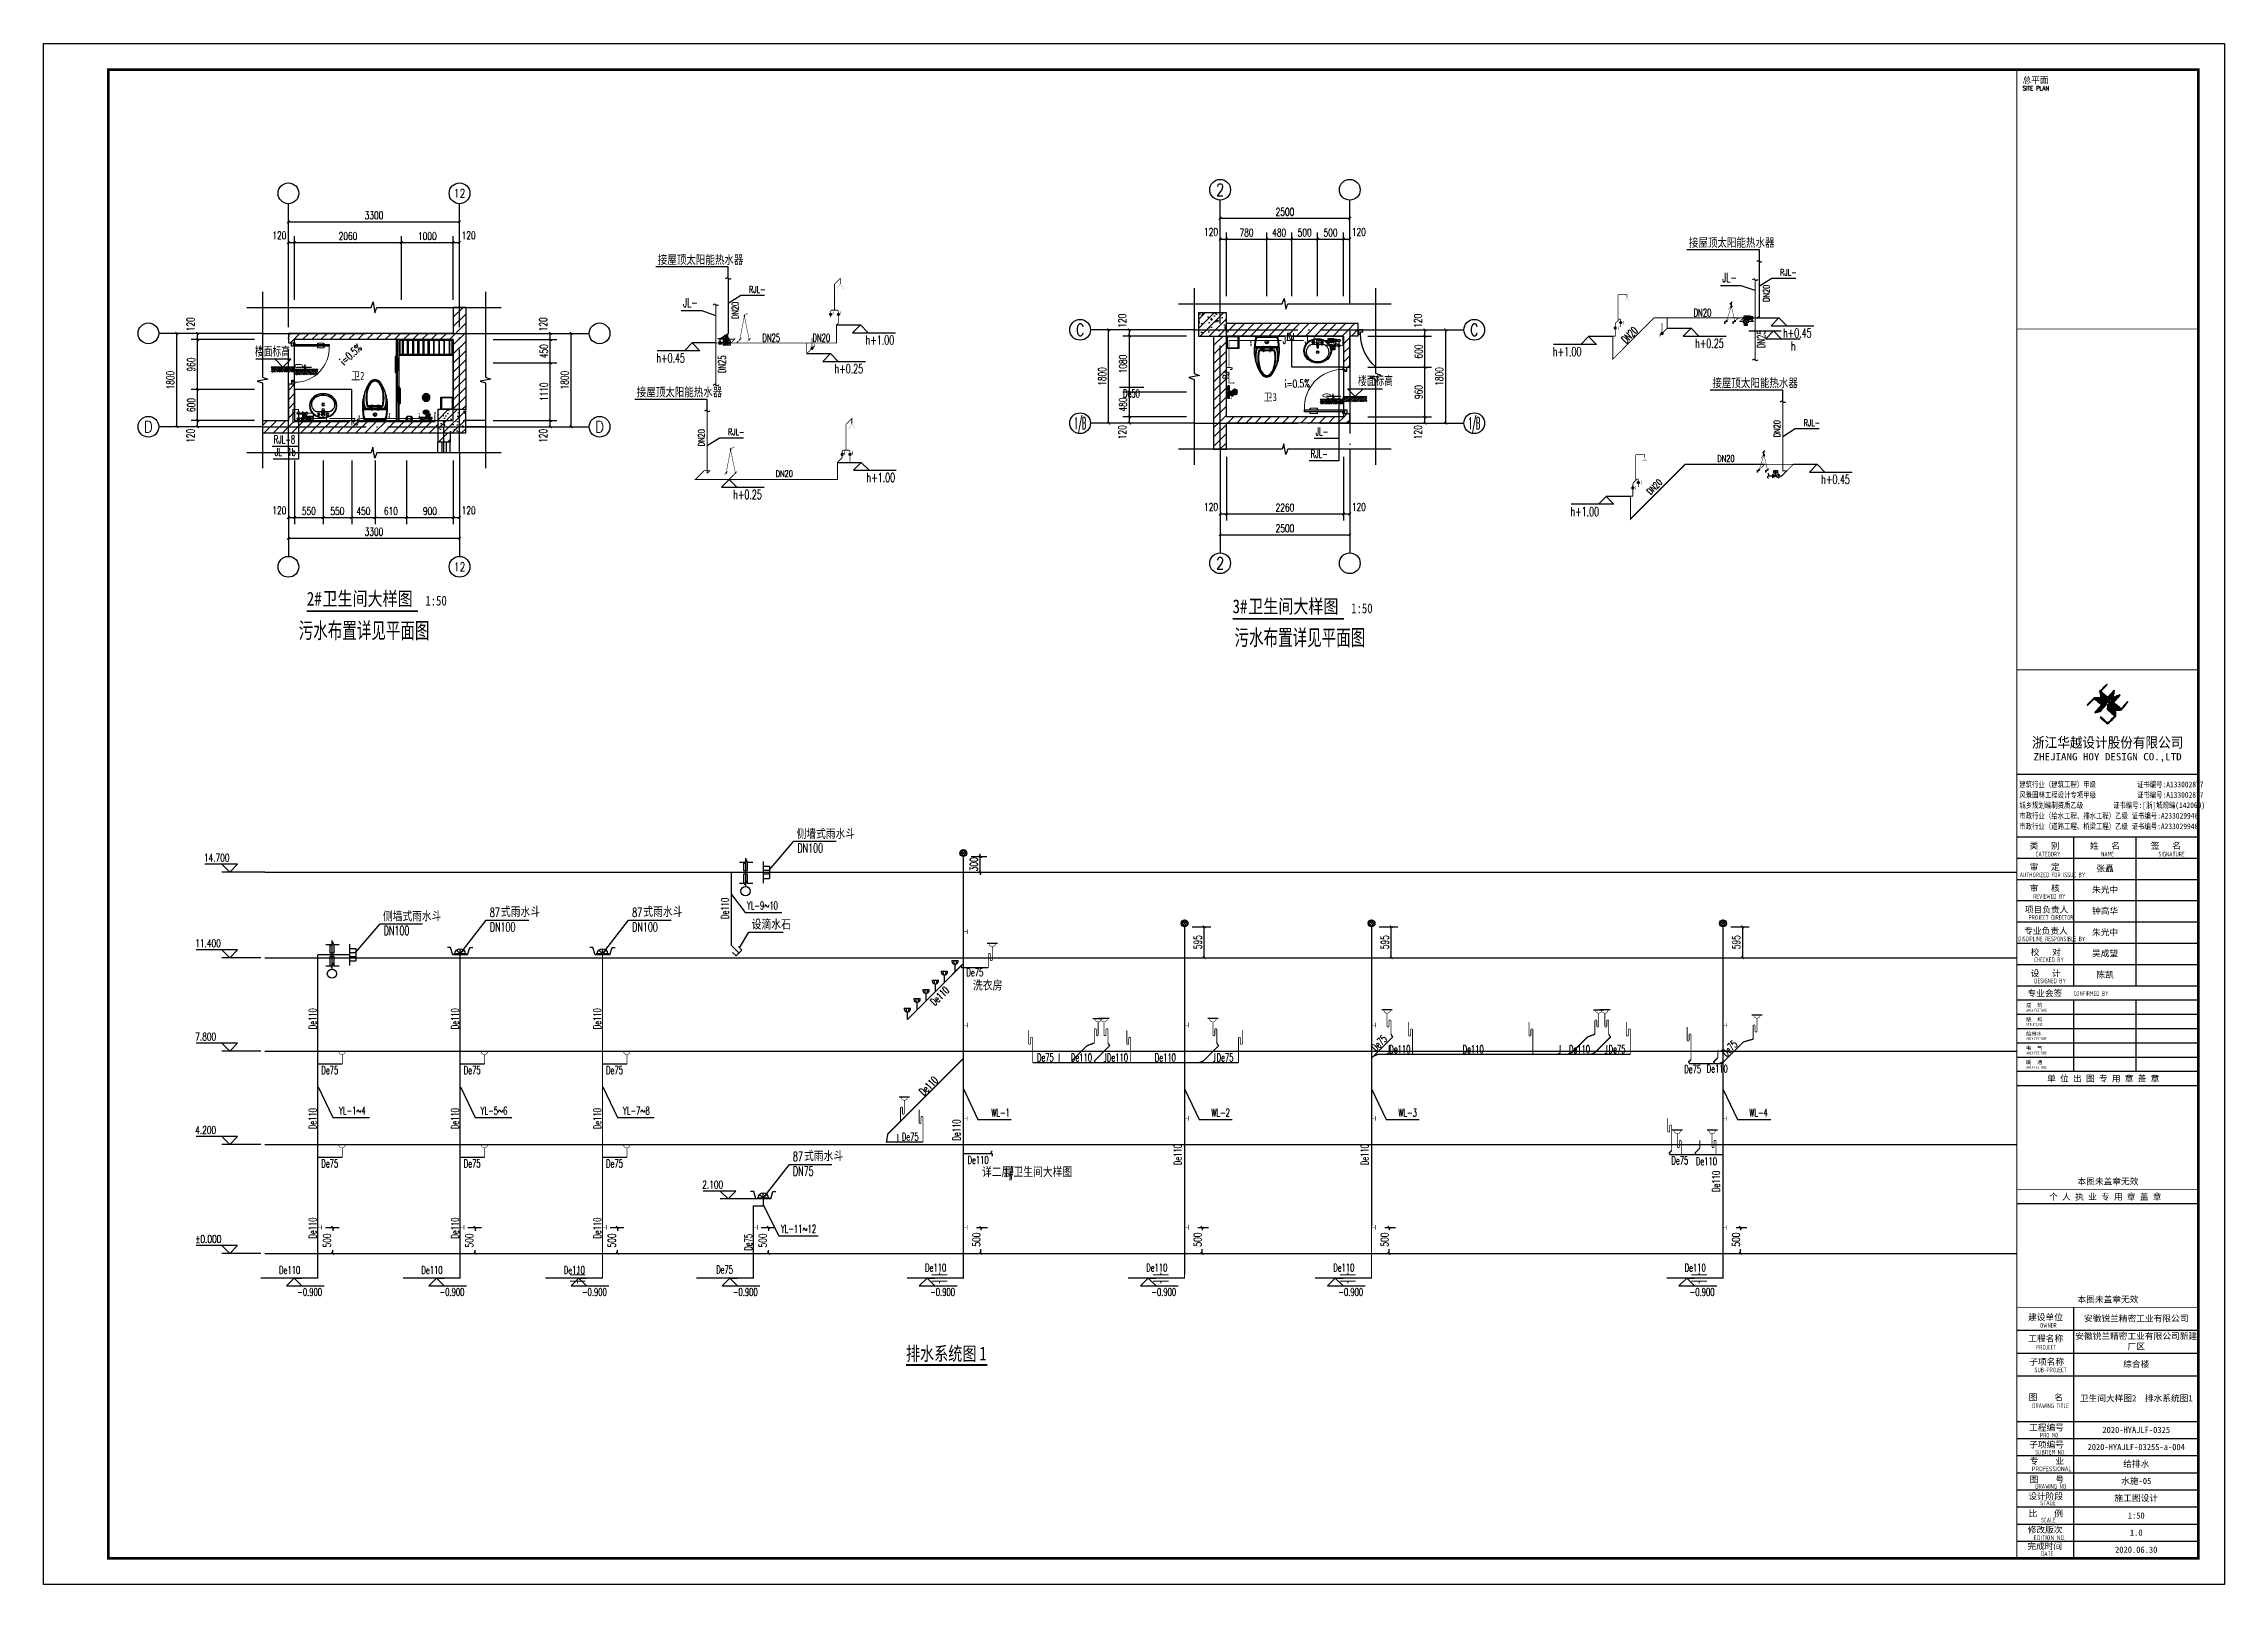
# Model space of a CAD drawing. Extents: x -216126 to 1846968, y -229642 to 543368.
# Drawn here: x 373449 to 415499, y 204810 to 234510 of the extents above; entities that cross this region are included whole.
import ezdxf
from ezdxf.enums import TextEntityAlignment as Align

# ---------------------------------------------------------------- set-up
doc = ezdxf.new("R2010")
doc.units = 0
doc.header["$LTSCALE"] = 1000
doc.header["$MEASUREMENT"] = 0
for name, pattern in [('DASH', [0.35, 0.25, -0.1]), ('DOTE', [2.42, 2, -0.2, 0.02, -0.2]), ('W_P', [7, 6, -1])]:
    doc.linetypes.add(name, pattern=pattern)
doc.layers.get('Defpoints').update_dxf_attribs({"color": 250})
for name, color, linetype in [('AXIS', 171, 'Continuous'), ('AXIS_TEXT', 7, 'Continuous'), ('COLUMN', 9, 'Continuous'), ('DIM_ELEV', 171, 'Continuous'), ('DIM_SYMB', 171, 'Continuous'), ('DIM_热给水', 3, 'Continuous'), ('DIM_给水', 3, 'Continuous'), ('DIM_雨水', 3, 'Continuous'), ('DOTE', 8, 'DOTE'), ('EQUIP_地漏', 7, 'Continuous'), ('EQUIP_污水', 7, 'Continuous'), ('EQUIP_热给水', 7, 'Continuous'), ('EQUIP_给水', 7, 'Continuous'), ('EQUIP_雨水斗', 7, 'Continuous'), ('EVALVE_给水', 7, 'Continuous'), ('PIPE-污水', 2, 'Continuous'), ('PIPE-热给水', 5, 'Continuous'), ('PIPE-给水', 3, 'Continuous'), ('PIPE-雨水', 4, 'Continuous'), ('PM洁具与厨具', 8, 'Continuous'), ('PUB_DIM', 171, 'Continuous'), ('PUB_HATCH', 8, 'Continuous'), ('PUB_TEXT', 7, 'Continuous'), ('PUB_TITLE', 171, 'Continuous'), ('S_WALL', 9, 'Continuous'), ('TEXT_污水', 7, 'Continuous'), ('TEXT_热给水', 7, 'Continuous'), ('TEXT_给水', 7, 'Continuous'), ('TEXT_雨水', 7, 'Continuous'), ('TK', 4, 'Continuous'), ('TWT_DIM', 3, 'Continuous'), ('TWT_ELEV', 3, 'Continuous'), ('TWT_TEXT', 7, 'Continuous'), ('VALVE_给水', 7, 'Continuous'), ('VALVE_雨水', 7, 'Continuous'), ('VPIPE-热给水', 5, 'Continuous'), ('VPIPE-给水', 3, 'Continuous'), ('WALL', 9, 'Continuous'), ('WINDOW', 8, 'Continuous'), ('WP_Y_PJ', 7, 'Continuous'), ('填充', 8, 'Continuous'), ('室外线条', 151, 'Continuous'), ('看线', 149, 'Continuous')]:
    doc.layers.add(name, color=color, linetype=linetype)
doc.styles.add('-宋体', font='', dxfattribs={"width": 0.8})
doc.styles.add('_TCH_AXIS', font='COMPLEX', dxfattribs={"bigfont": 'GBCBIG'})
doc.styles.add('_TCH_DIM', font='SIMPLEX', dxfattribs={"bigfont": 'GBCBIG'})
doc.styles.add('_TCH_DIM_T3', font='SIMPLEX', dxfattribs={"width": 0.705882, "bigfont": 'GBCBIG'})
doc.styles.add('_TWT_DIM_ELE', font='SIMPLEX', dxfattribs={"width": 0.8, "height": 3, "bigfont": 'HZTXT'})
doc.styles.add('_TWT_PIPEDN', font='SIMPLEX', dxfattribs={"width": 0.8, "height": 3, "bigfont": 'HZTXT'})
doc.styles.add('_TWT_PIPETEXT', font='COMPLEX', dxfattribs={"width": 0.8, "height": 2.5, "bigfont": 'HZTXT'})
doc.styles.add('_TWT_SERIAL', font='COMPLEX', dxfattribs={"width": 0.8, "height": 3, "bigfont": 'HZTXT'})
doc.styles.add('COMPLEX', font='COMPLEX')
doc.styles.add('HT', font='simhei.ttf', dxfattribs={"width": 0.8})
doc.styles.add('HZ', font='rs', dxfattribs={"width": 0.8, "bigfont": 'hztxt'})
doc.styles.add('ROMANS', font='romans', dxfattribs={"width": 0.65, "height": 231.275})
doc.styles.add('TK-LG-B', font='', dxfattribs={"width": 0.75})
doc.styles.add('TSSD_REIN', font='tssdeng.shx', dxfattribs={"width": 0.7, "bigfont": 'tssdchn.shx'})
doc.styles.add('图签宋体', font='', dxfattribs={"height": 300})
doc.styles.add('图签黑体', font='simhei.ttf', dxfattribs={"height": 550})
doc.styles.add('宋体', font='', dxfattribs={"width": 0.8})
doc.styles.get('-宋体').set_extended_font_data('SimSun')
doc.styles.get('TK-LG-B').set_extended_font_data('SimSun')
doc.styles.get('图签宋体').set_extended_font_data('NSimSun')
doc.styles.get('宋体').set_extended_font_data('SimSun')
doc.dimstyles.new('_TCH_ARCH&&50', dxfattribs={"dimtxt": 148.75, "dimasz": 50, "dimexe": 125, "dimexo": 150, "dimgap": 50, "dimtad": 1, "dimdec": 0, "dimzin": 0, "dimdsep": 46, "dimtxsty": '_TCH_DIM_T3', "dimblk": 'ARCHTICK', "dimcen": 0.09, "dimclrt": 7, "dimazin": 2, "dimtfac": 1, "dimtdec": 0, "dimtix": 1, "dimtmove": 2, "dimatfit": 3, "dimfxl": 0, "dimtolj": 1, "dimtzin": 0, "dimarcsym": 0})
doc.dimstyles.new('_TWT_ARCH&&50', dxfattribs={"dimtxt": 148.75, "dimasz": 50, "dimexe": 125, "dimexo": 150, "dimgap": 50, "dimtad": 1, "dimdec": 0, "dimzin": 0, "dimdsep": 46, "dimtxsty": '_TCH_DIM_T3', "dimblk": 'ARCHTICK', "dimcen": 0.09, "dimclrt": 7, "dimazin": 2, "dimtfac": 1, "dimtdec": 0, "dimtix": 1, "dimtmove": 2, "dimatfit": 3, "dimfxl": 0, "dimtolj": 1, "dimtzin": 0, "dimarcsym": 0})
pattern_1 = [(45, (0, 89.76), (-88.388383, 88.388383), [])]
pattern_2 = [(45, (0, 0), (-88.388348, 88.388348), []), (50, (0, 0), (358.6301, -31.37607), [37.5, -412.5]), (355, (0, 0), (-69.37567, 376.09607), [30, -330]), (100.4514, (29.9, -2.6), (289.2547, 344.71977), [31.8701, -350.57106]), (46.1842, (0, 100), (533.62052, -82.7595), [56.25, -618.75]), (96.6356, (44.47, 93.1), (467.33135, 487.05894), [47.80514, -525.8565]), (351.1842, (0, 100), (467.331, 487.0593), [45, -495]), (21, (50, 75), (298.45353, -201.30945), [37.5, -412.5]), (326, (50, 75), (121.65767, 362.57502), [30, -330]), (71.4514, (74.87, 58.22), (420.11131, 161.26525), [31.8701, -350.57106]), (37.5, (0, 0), (6.079928, 166.446927), [0, -326, 0, -335, 0, -331.25]), (7.5, (0, 0), (131.53477, 197.205856), [0, -191, 0, -318.5, 0, -126.25]), (327.5, (-111.5, 0), (266.91122, -11.277436), [0, -125, 0, -390, 0, -517.5]), (317.5, (-161.5, 0), (291.59308, 50.05249), [0, -162.5, 0, -259, 0, -367.5])]

msp = doc.modelspace()

# ---------------------------------------------------------------- texts
at = {"layer": 'PUB_TEXT', "style": '_TCH_DIM'}
for p in [(377523.8, 228477.2), (398793.2, 227909.3)]:
    msp.add_text('楼面标高', height=168.79, dxfattribs=at).set_placement(p)
at = {"layer": 'PUB_TEXT', "style": '_TCH_DIM', "width": 0.705882}
for rotation, p in [(42.42774, (379242.8, 228299.6)), (2.42973, (397383, 227870.5))]:
    msp.add_text('i=0.5%', height=148.75, rotation=rotation, dxfattribs=at).set_placement(p)
at = {"layer": 'PUB_TEXT'}
for s, height, style, width, p in [('卫', 151.9, '宋体', 0.8, (379380.7, 228030.8)), ('2', 151.9, '宋体', 0.8, (379553.5, 228030.8)), ('卫', 151.9, '宋体', 0.8, (396975.3, 227620.3)), ('3', 151.9, '宋体', 0.8, (397148.2, 227620.3)), ('2#', 265.82, '宋体', 0.8, (378523.7, 223677.3)), ('卫生间大样图', 265.82, '宋体', 0.8, (378826.2, 223677.3)), ('1:50', 189.87, '宋体', 0.8, (380810.7, 223677.3)), ('3#', 265.82, '宋体', 0.8, (396374.6, 223529.9)), ('卫生间大样图', 265.82, '宋体', 0.8, (396677, 223529.9)), ('1:50', 189.87, '宋体', 0.8, (398661.6, 223529.9)), ('14.700', 148.75, '_TCH_DIM', 0.705882, (376540.3, 218742.4)), ('11.400', 148.75, '_TCH_DIM', 0.705882, (376373.5, 217092.4)), ('7.800', 148.75, '_TCH_DIM', 0.705882, (376373.5, 215292.4)), ('4.200', 148.75, '_TCH_DIM', 0.705882, (376373.5, 213492.4)), ('2.100', 148.75, '_TCH_DIM', 0.705882, (386149.4, 212442.4)), ('%%P0.000', 148.75, '_TCH_DIM', 0.705882, (376373.5, 211392.4)), ('排水系统图', 265.82, 'TK-LG-B', 0.75, (390077.2, 209125.4)), ('1', 265.8, 'TK-LG-B', 0.75, (391494.9, 209125.4))]:
    msp.add_text(s, height=height, dxfattribs=dict(at, style=style, width=width)).set_placement(p)
at = {"layer": 'TEXT_污水', "linetype": 'Continuous', "style": '_TWT_PIPEDN', "width": 0.64}
for s, p in [('De50', (394262.5, 227689.9)), ('De110', (391265.6, 212913.5)), ('De110', (390446, 210839.9)), ('De110', (394710.7, 210839.9)), ('De110', (398316.4, 210839.9)), ('De110', (405092.4, 210839.9))]:
    msp.add_text(s, height=150, dxfattribs=at).set_placement(p)
for p in [(391127, 213364), (395391.6, 212889.9), (398997.4, 212889.9), (405773.4, 212374.2)]:
    msp.add_text('De110', height=150, rotation=90, dxfattribs=at).set_placement(p)
at = {"layer": 'TEXT_热给水', "width": 0.64}
for s, rotation, style, p in [('DN20', 90, '_TWT_PIPEDN', (406728.5, 229530.1)), ('DN20', 90, '_TWT_PIPEDN', (386846.1, 229200.7)), ('RJ', 90, '_TWT_PIPETEXT', (396310.3, 228044.3)), ('DN20', 90, '_TWT_PIPEDN', (406935.1, 226921.4)), ('DN20', 90, '_TWT_PIPEDN', (386194.4, 226746.1)), ('DN20', 45, '_TWT_PIPEDN', (404436, 225804.7))]:
    msp.add_text(s, height=125, rotation=rotation, dxfattribs=dict(at, style=style)).set_placement(p)
for s, style, p in [('RJ', '_TWT_PIPETEXT', (397419, 228801.9)), ('RJ', '_TWT_PIPETEXT', (379376.1, 227156.5)), ('DN20', '_TWT_PIPEDN', (387565.8, 226157.6)), ('DN20', '_TWT_PIPEDN', (405722.6, 226450.7))]:
    msp.add_text(s, height=125, dxfattribs=dict(at, style=style)).set_placement(p)
at = {"layer": 'TEXT_给水', "linetype": 'Continuous', "style": '_TWT_PIPEDN', "width": 0.64}
for s, p in [('DN20', (405265.6, 229247.2)), ('DN25', (387309.6, 228764)), ('DN20', (388275.1, 228764))]:
    msp.add_text(s, height=150, dxfattribs=at).set_placement(p)
at = {"layer": 'TEXT_给水', "style": '_TWT_PIPETEXT', "width": 0.64}
for p in [(397344.2, 228724.3), (397770, 228724.3), (379487.5, 227219)]:
    msp.add_text('J', height=125, dxfattribs=at).set_placement(p)
at = {"layer": 'TEXT_给水', "linetype": 'Continuous', "style": '_TWT_PIPEDN', "width": 0.64}
for s, rotation, p in [('DN20', 45, (403963.2, 228718.6)), ('DN25', 90, (406643.4, 228640.2)), ('DN25', 90, (386605.9, 228157))]:
    msp.add_text(s, height=150, rotation=rotation, dxfattribs=at).set_placement(p)
at = {"layer": 'TEXT_给水', "style": '_TWT_PIPETEXT', "width": 0.64}
msp.add_text('J', height=125, rotation=90, dxfattribs=at).set_placement((396369.5, 228218.6))
at = {"layer": 'TEXT_雨水', "linetype": 'Continuous', "style": '_TWT_PIPEDN', "width": 0.64}
for s, p in [('De110', (386661.4, 217636.6)), ('De110', (378711, 215509.7)), ('De110', (381456, 215509.7)), ('De110', (384201, 215509.7)), ('De110', (378711, 213584.1)), ('De110', (381456, 213584.1)), ('De110', (384201, 213584.1)), ('De110', (378711, 211474.5)), ('De110', (381456, 211474.5)), ('De110', (384201, 211474.5)), ('De75', (387111.2, 211241.4))]:
    msp.add_text(s, height=150, rotation=90, dxfattribs=at).set_placement(p)
for s, p in [('De75', (378805.2, 214646.6)), ('De75', (381550.2, 214646.6)), ('De75', (384295.2, 214646.6)), ('De75', (378805.2, 212846.6)), ('De75', (381550.2, 212846.6)), ('De75', (384295.2, 212846.6)), ('De110', (377990.1, 210793.3)), ('De110', (380735.1, 210793.3)), ('De110', (383480.1, 210793.3)), ('De75', (386417.7, 210803))]:
    msp.add_text(s, height=150, dxfattribs=at).set_placement(p)
at = {"layer": 'TWT_TEXT', "style": '_TCH_DIM'}
for p in [(385292.4, 230243.9), (405174.7, 230573.3), (405627, 227867.5), (384886.3, 227692.1)]:
    msp.add_text('接屋顶太阳能热水器', height=192.91, dxfattribs=at).set_placement(p)
at = {"layer": 'TWT_TEXT'}
for s, height, style, width, p in [('JL-', 175, '_TWT_SERIAL', 0.64, (405818.1, 229913.1)), ('RJL-', 125, '_TWT_SERIAL', 0.64, (406931.7, 230037.2)), ('JL-', 175, '_TWT_SERIAL', 0.64, (385780.5, 229430)), ('RJL-', 125, '_TWT_SERIAL', 0.64, (387049.3, 229707.8)), ('h+1.00', 175, '_TWT_DIM_ELE', 0.64, (389298.5, 228709)), ('h+0.25', 175, '_TWT_DIM_ELE', 0.64, (405294.1, 228644.7)), ('h+0.45', 175, '_TWT_DIM_ELE', 0.64, (406988.9, 228844.7)), ('h', 175, '_TWT_DIM_ELE', 0.64, (407142.2, 228594.7)), ('h+0.45', 175, '_TWT_DIM_ELE', 0.64, (385264.4, 228361.5)), ('h+1.00', 175, '_TWT_DIM_ELE', 0.64, (402550.5, 228485)), ('h+0.25', 175, '_TWT_DIM_ELE', 0.64, (388700.6, 228156)), ('RJL-', 125, '_TWT_SERIAL', 0.64, (386643.3, 226962.1)), ('JL-', 150, '_TWT_SERIAL', 0.64, (397976.7, 226958)), ('RJL-', 125, '_TWT_SERIAL', 0.64, (407384, 227137.5)), ('RJL-8', 150, '_TWT_SERIAL', 0.64, (377887.3, 226803.5)), ('JL-1b', 150, '_TWT_SERIAL', 0.64, (377908.7, 226561.5)), ('RJL-', 150, '_TWT_SERIAL', 0.64, (397881.2, 226527)), ('h+1.00', 175, '_TWT_DIM_ELE', 0.64, (389316.1, 226058.5)), ('h+0.25', 175, '_TWT_DIM_ELE', 0.64, (386746.3, 225730.1)), ('h+0.45', 175, '_TWT_DIM_ELE', 0.64, (407726.2, 226023.2)), ('h+1.00', 175, '_TWT_DIM_ELE', 0.64, (402889.4, 225401.8)), ('污水布置详见平面图', 350, '_TWT_PIPEDN', 0.8, (378368.8, 223010.2)), ('污水布置详见平面图', 350, '_TWT_PIPEDN', 0.8, (396413.3, 222874.7)), ('侧墙式雨水斗', 180, '_TWT_PIPEDN', 0.8, (387969.6, 219180.6)), ('DN100', 175, '_TWT_PIPEDN', 0.64, (387983.5, 218916.2)), ('87', 175, '_TWT_PIPEDN', 0.64, (382053.1, 217676.1)), ('式雨水斗', 175, '_TWT_PIPEDN', 0.8, (382266.4, 217676.1)), ('87', 175, '_TWT_PIPEDN', 0.64, (384798.1, 217676.1)), ('式雨水斗', 175, '_TWT_PIPEDN', 0.8, (385011.4, 217676.1)), ('YL-9~10', 150, '_TWT_SERIAL', 0.64, (387011.8, 217820.6, 0)), ('侧墙式雨水斗', 180, '_TWT_PIPEDN', 0.8, (379994.1, 217591.1)), ('DN100', 175, '_TWT_PIPEDN', 0.64, (380008.1, 217326.6)), ('DN100', 175, '_TWT_PIPEDN', 0.64, (382053.1, 217392.9)), ('DN100', 175, '_TWT_PIPEDN', 0.64, (384798.1, 217392.9)), ('设滴水石', 175, '_TWT_PIPEDN', 0.8, (387102.2, 217433.5, 0)), ('洗衣房', 175, '_TWT_PIPEDN', 0.8, (391369, 216256.5)), ('YL-1~4', 150, '_TWT_SERIAL', 0.64, (379146.3, 213867)), ('YL-5~6', 150, '_TWT_SERIAL', 0.64, (381877.5, 213867)), ('YL-7~8', 150, '_TWT_SERIAL', 0.64, (384622.5, 213867)), ('WL-1', 150, '_TWT_SERIAL', 0.64, (391723.5, 213828)), ('WL-2', 150, '_TWT_SERIAL', 0.64, (395965.3, 213828)), ('WL-3', 150, '_TWT_SERIAL', 0.64, (399571, 213828)), ('WL-4', 150, '_TWT_SERIAL', 0.64, (406337.9, 213828)), ('87', 175, '_TWT_PIPEDN', 0.64, (387898.2, 212970)), ('DN75', 175, '_TWT_PIPEDN', 0.64, (387898.2, 212686.8)), ('式雨水斗', 175, '_TWT_PIPEDN', 0.8, (388111.5, 212970)), ('详二层', 175, '_TWT_PIPEDN', 0.8, (391543, 212661.3)), ('1#', 175, '_TWT_PIPEDN', 0.64, (391963, 212661.3)), ('卫生间大样图', 175, '_TWT_PIPEDN', 0.8, (392149.7, 212661.3)), ('YL-11~12', 150, '_TWT_SERIAL', 0.64, (387667.2, 211589.1)), ('-0.900', 150, '_TWT_DIM_ELE', 0.64, (378340.7, 210369.9)), ('-0.900', 150, '_TWT_DIM_ELE', 0.64, (381085.7, 210369.9)), ('-0.900', 150, '_TWT_DIM_ELE', 0.64, (383830.7, 210369.9)), ('-0.900', 150, '_TWT_DIM_ELE', 0.64, (386740.9, 210369.9)), ('-0.900', 150, '_TWT_DIM_ELE', 0.64, (390545.3, 210369.9)), ('-0.900', 150, '_TWT_DIM_ELE', 0.64, (394810, 210369.9)), ('-0.900', 150, '_TWT_DIM_ELE', 0.64, (398415.7, 210369.9)), ('-0.900', 150, '_TWT_DIM_ELE', 0.64, (405191.7, 210369.9))]:
    msp.add_text(s, height=height, dxfattribs=dict(at, style=style, width=width)).set_placement(p)

# ---------------------------------------------------------------- blocks, each defined once
blk = doc.blocks.new('洗脸盆-470x530')
at = {"layer": 'PM洁具与厨具', "color": 11}
for p, q in [((-12, -60), (-8, -150)), ((12, -60), (8, -150))]:
    blk.add_line(p, q, dxfattribs=at)
at = {"layer": 'PM洁具与厨具', "color": 130}
for points in [[(-115, -115, 0.156075), (-145, -124)], [(145, -124, 0.156075), (115, -115), (23, -115)]]:
    blk.add_lwpolyline(points, format="xyb", dxfattribs=at)
blk.add_lwpolyline([(-23, -115), (-115, -115)], dxfattribs=at)
at = {"layer": 'PM洁具与厨具', "color": 11}
blk.add_lwpolyline([(30, -60, 1), (-30, -60), (-17, -165, 0.862374), (17, -165)], format="xyb", close=True, dxfattribs=at)
for centre, radius in [((-85, -70), 22.5), ((-85, -70), 17.5), ((0, -260), 25), ((0, -260), 20), ((85, -70), 22.5), ((85, -70), 17.5)]:
    blk.add_circle(centre, radius, dxfattribs=at)
at = {"layer": 'PM洁具与厨具'}
blk.add_ellipse((0, -235), major_axis=(265, 0), ratio=0.886792, dxfattribs=at)
at = {"layer": 'PM洁具与厨具', "color": 11}
blk.add_ellipse((0, -235), major_axis=(255, 0), ratio=0.882353, dxfattribs=at)
at = {"layer": 'PM洁具与厨具', "color": 130}
blk.add_ellipse((0, -260), major_axis=(220, 0), ratio=0.818182, start_param=2.287513, end_param=7.137266, dxfattribs=at)
blk = doc.blocks.new('A$C687E1119')
at = {"layer": '填充', "color": 148}
for p, q in [((100, 1778), (122, 1800)), ((100, 1710), (190, 1800)), ((100, 1643), (257, 1800)), ((100, 1576), (300, 1776)), ((100, 1508), (300, 1708)), ((0, 735), (300, 1035)), ((0, 870), (30, 900)), ((0, 802), (98, 900)), ((0, 667), (200, 867)), ((100, 1441), (300, 1641)), ((100, 1374), (300, 1574)), ((100, 1306), (300, 1506)), ((100, 1239), (300, 1439)), ((100, 1172), (300, 1372)), ((100, 1104), (300, 1304)), ((100, 1037), (300, 1237)), ((100, 970), (300, 1170)), ((100, 902), (300, 1102)), ((233, 900), (300, 967)), ((0, 600), (200, 800)), ((0, 533), (200, 733)), ((0, 465), (200, 665)), ((0, 398), (200, 598)), ((0, 331), (200, 531)), ((0, 263), (200, 463)), ((0, 196), (200, 396)), ((0, 129), (200, 329)), ((0, 61), (200, 261)), ((6, 0), (200, 194)), ((73, 0), (200, 127)), ((141, 0), (200, 59))]:
    blk.add_line(p, q, dxfattribs=at)
at = {"layer": '看线', "color": 104}
blk.add_lwpolyline([(100, 1800), (100, 900), (0, 900), (0, 0)], dxfattribs=at)
blk = doc.blocks.new('卫生间排气道-BPW6-w')
at = {"layer": 'PM洁具与厨具'}
for points in [[(120, 0), (120, -240), (-120, -240), (-120, 0)], [(105, -25), (95, -15), (-95, -15), (-105, -25), (-105, -215), (-95, -225), (95, -225), (105, -215)]]:
    blk.add_lwpolyline(points, close=True, dxfattribs=at)
blk = doc.blocks.new('坐便器-480x790')
at = {"layer": 'PM洁具与厨具', "color": 130}
blk.add_line((-154, -265), (154, -265), dxfattribs=at)
at = {"layer": 'PM洁具与厨具', "color": 8}
for p, q in [((-146, -275), (146, -275)), ((-143, -280), (143, -280))]:
    blk.add_line(p, q, dxfattribs=at)
at = {"layer": 'PM洁具与厨具', "color": 11}
for p, q in [((-110, -265), (-110, -230)), ((-100, -265), (-100, -230)), ((-90, -265), (-90, -230)), ((-1, -80), (-1, -150)), ((1, -80), (1, -150)), ((90, -265), (90, -230)), ((100, -265), (100, -230)), ((110, -265), (110, -230))]:
    blk.add_line(p, q, dxfattribs=at)
at = {"layer": 'PM洁具与厨具'}
for points in [[(105, -733, 0.116498), (241, -356, 0.067215), (219, -40, 0.353588), (170, 0), (-170, 0, 0.353588), (-219, -40, 0.067215), (-241, -356, 0.116498), (-105, -733, 0.53931), (105, -733)], [(-241, -203, 0.433445), (-216, -230), (216, -230, 0.433445), (241, -203)]]:
    blk.add_lwpolyline(points, format="xyb", dxfattribs=at)
at = {"layer": 'PM洁具与厨具', "color": 130}
for points in [[(227, -204, -0.435336), (217, -215), (-217, -215, -0.435336), (-227, -204, -0.034952), (-204, -43, -0.353588), (-170, -15), (170, -15, -0.353588), (204, -43, -0.034952)], [(222, -205, -0.435336), (217, -210), (-217, -210, -0.435336), (-222, -205, -0.034952), (-199, -44, -0.353588), (-170, -20), (170, -20, -0.353588), (199, -44, -0.034952)]]:
    blk.add_lwpolyline(points, format="xyb", close=True, dxfattribs=at)
at = {"layer": 'PM洁具与厨具'}
for points in [[(-62, -192), (-57, -192), (-57, -302), (-62, -302)], [(63, -192), (58, -192), (58, -302), (63, -302)]]:
    blk.add_lwpolyline(points, close=True, dxfattribs=at)
at = {"layer": 'PM洁具与厨具', "color": 11}
blk.add_circle((0, -115), 35, dxfattribs=at)
at = {"layer": 'PM洁具与厨具'}
for centre, radius, start, end in [((272, -378), 499, 162.7765, 194.5487), ((305, -405), 520, 160.3502, 198.1465), ((-305, -405), 520, 341.8535, 19.6498), ((-272, -378), 499, 345.4513, 17.2235)]:
    blk.add_arc(centre, radius, start, end, dxfattribs=at)
at = {"layer": 'PM洁具与厨具', "color": 130}
blk.add_ellipse((0, -430), major_axis=(0, 345), ratio=0.507246, start_param=1.072123, end_param=5.211062, dxfattribs=at)
at = {"layer": 'PM洁具与厨具', "color": 8}
for major_axis, ratio, start_param, end_param in [((0, 335), 0.492537, 1.089773, 5.193412), ((0, 330), 0.484848, 1.098934, 5.184251)]:
    blk.add_ellipse((0, -430), major_axis=major_axis, ratio=ratio, start_param=start_param, end_param=end_param, dxfattribs=at)
blk = doc.blocks.new('花洒组合-L345')
at = {"layer": 'PM洁具与厨具', "color": 120}
for p, q in [((-55, -171), (-55, -151)), ((-30, -151), (-30, -141)), ((62, -107), (23, -68)), ((30, -151), (30, -141)), ((55, -171), (55, -151))]:
    blk.add_line(p, q, dxfattribs=at)
for points in [[(-50, 0), (-100, 0), (-100, -15), (-50, -15)], [(50, 0), (100, 0), (100, -15), (50, -15)], [(-2, -75), (2, -75), (2, -100), (-2, -100)]]:
    blk.add_lwpolyline(points, close=True, dxfattribs=at)
for points in [[(-18, -60), (-120, -60), (-120, -30), (-88, -30)], [(-62, -30), (-13, -30)], [(18, -30), (62, -30)], [(88, -30), (120, -30), (120, -60), (42, -60)]]:
    blk.add_lwpolyline(points, dxfattribs=at)
for points in [[(-62, -15), (-88, -15), (-88, -30, 1), (-62, -30)], [(8, -130, -1), (-8, -130), (-8, -45, -1), (8, -45)], [(-2, -45, -1), (2, -45), (2, -75), (-2, -75)], [(62, -15), (88, -15), (88, -30, -1), (62, -30)]]:
    blk.add_lwpolyline(points, format="xyb", close=True, dxfattribs=at)
blk.add_lwpolyline([(8, -81), (62, -124, 0.8), (79, -107), (18, -30, 0.441557), (-12, -29), (-16, -33, 0.441557), (-15, -63), (-8, -69)], format="xyb", dxfattribs=at)
for centre, radius, start, end in [((0, -45), 15, 300, 240), ((0, -120), 7.5, 180, 0), ((0, -136), 5, 180, 0)]:
    blk.add_arc(centre, radius, start, end, dxfattribs=at)
for centre, major_axis, ratio, start_param, end_param in [((0, -151), (-55, 0), 0.636364, 4.849179, 10.858784), ((0, -171), (-55, 0), 0.636364, 0, 3.141593), ((0, -151), (-40, 0), 0.5, 5.35589, 10.352073), ((0, -151), (-35, 0), 0.428571, 5.742086, 9.965877), ((0, -141), (-30, 0), 0.333333, 4.963191, 10.744772), ((0, -151), (-30, 0), 0.333333, 0, 3.141593), ((0, -141), (-25, 0), 0.2, 4.913705, 10.794258)]:
    blk.add_ellipse(centre, major_axis=major_axis, ratio=ratio, start_param=start_param, end_param=end_param, dxfattribs=at)
blk = doc.blocks.new('A$C7A050CD1')
at = {"layer": 'PM洁具与厨具', "rotation": 270}
blk.add_blockref('花洒组合-L345', (0, 0), dxfattribs=at)
blk = doc.blocks.new('置物架-75x125')
at = {"layer": 'PM洁具与厨具', "color": 100}
blk.add_line((-62.5, -10), (62.5, -10), dxfattribs=at)
for points in [[(-62.5, 0), (62.5, 0), (62.5, -50, -0.4142136), (37.5, -75), (-37.5, -75, -0.4142136), (-62.5, -50)], [(-32.5, -55, -0.4142136), (-42.5, -45), (-42.5, -10), (-37.5, -10), (-37.5, -45, 0.4142136), (-32.5, -50), (-27.5, -50), (-27.5, -55)], [(32.5, -55, 0.4142136), (42.5, -45), (42.5, -10), (37.5, -10), (37.5, -45, -0.4142136), (32.5, -50), (27.5, -50), (27.5, -55)]]:
    blk.add_lwpolyline(points, format="xyb", close=True, dxfattribs=at)
blk = doc.blocks.new('花洒组合-L400')
at = {"layer": 'PM洁具与厨具'}
h = blk.add_hatch(dxfattribs=at)
h.set_pattern_fill('HEX', color=120, scale=5, angle=180, style=0)
h.set_pattern_definition([(180, (12846.866, 522.663), (-1e-15, -8.24889), [4.7625, -9.525]), (300, (12846.866, 522.663), (7.1437483, 4.124445), [4.7625, -9.525]), (240, (12842.1035, 522.663), (7.1437483, -4.124445), [4.7625, -9.525])])
h.paths.add_polyline_path([(510, 0, 1), (380, 0, 1)])
at = {"layer": 'PM洁具与厨具', "color": 120}
for p, q in [((107, 62), (68, 23)), ((151, 30), (141, 30)), ((171, 55), (151, 55)), ((151, -30), (141, -30)), ((171, -55), (151, -55))]:
    blk.add_line(p, q, dxfattribs=at)
for points in [[(0, 50), (0, 100), (15, 100), (15, 50)], [(75, -2), (75, 2), (100, 2), (100, -2)], [(0, -50), (0, -100), (15, -100), (15, -50)]]:
    blk.add_lwpolyline(points, close=True, dxfattribs=at)
for points in [[(15, 62), (15, 88), (30, 88, -1), (30, 62)], [(130, 7, -1), (130, -8), (45, -8, -1), (45, 7)], [(45, -2, -1), (45, 2), (75, 2), (75, -2)], [(15, -62), (15, -88), (30, -88, 1), (30, -62)]]:
    blk.add_lwpolyline(points, format="xyb", close=True, dxfattribs=at)
blk.add_lwpolyline([(81, 7), (124, 62, 0.8), (107, 79), (30, 18, 0.441557), (29, -12), (33, -16, 0.441557), (63, -15), (69, -8)], format="xyb", dxfattribs=at)
for points in [[(30, 88), (30, 120), (60, 120), (60, 42)], [(30, 18), (30, 62)], [(30, -62), (30, -13)], [(60, -18), (60, -120), (30, -120), (30, -88)]]:
    blk.add_lwpolyline(points, dxfattribs=at)
for radius in [75, 65]:
    blk.add_circle((445, 0), radius, dxfattribs=at)
for centre, radius, start, end in [((45, 0), 15, 30, 330), ((120, 0), 7.5, 270, 90), ((136, 0), 5, 270, 90)]:
    blk.add_arc(centre, radius, start, end, dxfattribs=at)
for centre, major_axis, ratio, start_param, end_param in [((151, 0), (0, -55), 0.636364, 4.849179, 10.858784), ((141, 0), (0, -30), 0.333333, 4.963191, 10.744772), ((151, 0), (0, -40), 0.5, 5.35589, 10.352073), ((141, 0), (0, -25), 0.2, 4.913705, 10.794258), ((151, 0), (0, -35), 0.428571, 5.742086, 9.965877), ((151, 0), (0, -30), 0.333333, 0, 3.141593), ((171, 0), (0, -55), 0.636364, 0, 3.141593)]:
    blk.add_ellipse(centre, major_axis=major_axis, ratio=ratio, start_param=start_param, end_param=end_param, dxfattribs=at)
blk = doc.blocks.new('淋浴房-1100x1860')
at = {"layer": 'PM洁具与厨具'}
for points in [[(477, -1094), (477, -1079), (602, -1079)], [(1082, -1056), (1082, -1071), (957, -1071)]]:
    blk.add_hatch(color=130, dxfattribs=at).paths.add_polyline_path(points)
for p, q in [((317, -1050), (0, -1050)), ((627, -1050), (328, -1050)), ((1560, -1050), (637, -1050))]:
    blk.add_line(p, q, dxfattribs=at)
for points in [[(922, -1100), (0, -1100), (0, 0), (1560, 0), (1560, -1100), (1242, -1100)], [(1232, -1100), (933, -1100)]]:
    blk.add_lwpolyline(points, dxfattribs=at)
at = {"layer": 'PM洁具与厨具', "color": 130}
for points in [[(1260, -1050), (1260, 0), (1560, 0), (1560, -1050)], [(1280, -1030), (1280, -20), (1540, -20), (1540, -1030)], [(1280, -82), (1280, -68), (1540, -68), (1540, -82)], [(1280, -182), (1280, -168), (1540, -168), (1540, -182)], [(1280, -282), (1280, -268), (1540, -268), (1540, -282)], [(1280, -382), (1280, -368), (1540, -368), (1540, -382)], [(1280, -468), (1280, -482), (1540, -482), (1540, -468)], [(1280, -568), (1280, -582), (1540, -582), (1540, -568)], [(1280, -668), (1280, -682), (1540, -682), (1540, -668)], [(1280, -768), (1280, -782), (1540, -782), (1540, -768)], [(655, -1058), (655, -1072), (0, -1072), (0, -1058)], [(1560, -1078), (1560, -1092), (605, -1092), (605, -1078)], [(1280, -868), (1280, -882), (1540, -882), (1540, -868)], [(1280, -968), (1280, -982), (1540, -982), (1540, -968)]]:
    blk.add_lwpolyline(points, close=True, dxfattribs=at)
at = {"layer": 'PM洁具与厨具', "color": 120}
for points in [[(342, -1038), (612, -1038, -0.414214), (627, -1052), (627, -1058), (637, -1058), (637, -1048, 0.414214), (617, -1028), (337, -1028, 0.414214), (317, -1048), (317, -1058), (327, -1058), (327, -1052, -0.414214)], [(947, -1112), (1217, -1112, 0.414214), (1232, -1098), (1232, -1092), (1242, -1092), (1242, -1102, -0.414214), (1222, -1122), (942, -1122, -0.414214), (922, -1102), (922, -1092), (932, -1092), (932, -1098, 0.414214)]]:
    blk.add_lwpolyline(points, format="xyb", close=True, dxfattribs=at)
at = {"layer": 'PM洁具与厨具', "color": 130}
for points in [[(352, -1079), (602, -1079), (477, -1094), (477, -1079)], [(1207, -1071), (957, -1071), (1082, -1056), (1082, -1071)]]:
    blk.add_lwpolyline(points, dxfattribs=at)
at = {"layer": 'PM洁具与厨具'}
blk.add_blockref('花洒组合-L400', (0, -525), dxfattribs=at)
at = {"layer": 'PM洁具与厨具', "rotation": 90}
blk.add_blockref('置物架-75x125', (0, -850), dxfattribs=at)
blk = doc.blocks.new('_AXISO')
blk.add_circle((0, 0), 0.5)
at = {"layer": 'AXIS_TEXT', "style": 'COMPLEX', "width": 1.041667}
blk.add_attdef('A', text='', height=0.56, dxfattribs=at).set_placement((-0.25, -0.28), (0.25, -0.28), align=Align.FIT)
blk = doc.blocks.new('$ATTACHMENT$00000073')
at = {"const_width": 20}
for points in [[(0, 0), (150, 0)], [(150, 90), (150, -90)]]:
    blk.add_lwpolyline(points, dxfattribs=at)
blk = doc.blocks.new('$VALVE$00000757')
for p, q in [((-293, 493), (-74, 493)), ((-74, 493), (-29, 423)), ((-29, 423), (33, 631)), ((0, 687), (0, 88)), ((0, 88), (0, -88)), ((33, 631), (72, 493)), ((72, 493), (355, 493)), ((-293, -528), (-74, -528)), ((-74, -528), (-29, -598)), ((-29, -598), (33, -390)), ((0, -88), (0, -687)), ((33, -390), (72, -528)), ((72, -528), (355, -528))]:
    blk.add_line(p, q)
for points in [[(-100, 493), (-100, 88)], [(-100, 88), (100, 88)], [(100, 88), (100, 493)], [(-100, -88), (-100, -528)], [(100, -88), (-100, -88)], [(100, -528), (100, -88)]]:
    blk.add_lwpolyline(points)
blk.add_circle((0, -911), 224)
blk = doc.blocks.new('$ATTACHMENT$00000066')
blk.add_line((-212, 500), (188, 500))
at = {"const_width": 20}
blk.add_lwpolyline([(-134, 500, 1.067664), (116, 500)], format="xyb", dxfattribs=at)
at = {"const_width": 30}
blk.add_lwpolyline([(0, 367), (0, 0)], dxfattribs=at)
at = {"style": 'HZ', "width": 0.7, "flags": 1}
for tag in ['UNIT', 'WHAT', 'SPEC']:
    blk.add_attdef(tag, (0, 0), '', height=0.001, dxfattribs=at)
blk = doc.blocks.new('2012_0718_145648')
at = {"linetype": 'ByBlock'}
for p, q in [((-368, 285), (-487, 285)), ((-288, 0), (-368, 285)), ((-288, 0), (288, 0)), ((-240, 32), (240, 32)), ((0, 32), (-141, 174)), ((0, 32), (0, 232)), ((0, 32), (141, 174)), ((288, 0), (368, 285)), ((368, 285), (487, 285))]:
    blk.add_line(p, q, dxfattribs=at)
blk.add_arc((3, 32), 200, 0, 180, dxfattribs=at)
blk = doc.blocks.new('$Attachment$00000070')
for p, q in [((28, 3), (-130, 161)), ((-129, 101), (32, 263)), ((-94, 39), (94, 228)), ((94, 39), (-94, 228)), ((129, 101), (-32, 263)), ((-28, 3), (130, 161))]:
    blk.add_line(p, q)
blk.add_circle((0, 133), 133)
blk = doc.blocks.new('$ATTACHMENT$00000120')
blk.add_blockref('$Attachment$00000070', (0, -133))
blk = doc.blocks.new('$TWTSYS$00000544')
for p, q in [((-124, 436), (124, 436)), ((-46, 436), (-46, 304)), ((46, 436), (46, 304))]:
    blk.add_line(p, q)
at = {"const_width": 50}
blk.add_lwpolyline([(0, 295), (0, 0)], dxfattribs=at)
blk.add_arc((0, 420), 125, 172.45118, 7.54882)
blk = doc.blocks.new('$TWTSYS$00000409')
blk.add_line((-53, 944), (347, 944))
for points, const_width in [([(25, 944, 1.067664), (275, 944)], 20), ([(0, 0), (0, 512, -1), (75, 512), (75, 312, 1), (150, 312), (150, 810)], 30)]:
    blk.add_lwpolyline(points, format="xyb", dxfattribs=dict(const_width=const_width))
at = {"style": 'HZ', "flags": 1}
for tag in ['WHAT', 'SPEC', 'UNIT']:
    blk.add_attdef(tag, (150, 810), '', height=0.001, dxfattribs=at)
blk = doc.blocks.new('132545')
at = {"layer": 'PIPE-污水', "linetype": 'Continuous'}
for points in [[(287231, 349815), (287208, 349805), (287214, 349790)], [(287231, 349815), (287231, 349790), (287214, 349790)]]:
    blk.add_hatch(color=256, dxfattribs=at).paths.add_polyline_path(points)
at = {"layer": 'PIPE-污水', "linetype": 'Continuous', "const_width": 50}
for points in [[(287201, 349886), (286970, 349655)], [(287291, 349975), (287201, 349886)], [(287231, 349815), (287201, 349886)], [(286561, 349245), (286213, 348897)], [(286970, 349655), (286561, 349245)], [(287231, 349815), (288256, 349815)], [(285506, 348191), (285131, 347815)], [(285853, 348538), (285506, 348191)], [(286213, 348897), (285853, 348538)]]:
    blk.add_lwpolyline(points, dxfattribs=at)
at = {"layer": 'EQUIP_地漏'}
for name, p in [('$TWTSYS$00000409', (288256, 349815)), ('$TWTSYS$00000544', (286970, 349655)), ('$TWTSYS$00000544', (286213, 348897)), ('$TWTSYS$00000544', (286561, 349245)), ('$TWTSYS$00000544', (285131, 347815)), ('$TWTSYS$00000544', (285506, 348191)), ('$TWTSYS$00000544', (285853, 348538))]:
    blk.add_blockref(name, p, dxfattribs=at)
at = {"layer": 'TEXT_污水', "linetype": 'Continuous', "style": '_TWT_PIPEDN', "width": 0.64}
blk.add_text('De110', height=300, rotation=45, dxfattribs=at).set_placement((286198, 348329))
blk.add_text('De75', height=300, dxfattribs=at).set_placement((287410, 349486))
blk = doc.blocks.new('$TWTSYS$00000408')
blk.add_line((-53, 944), (347, 944))
for points, const_width in [([(25, 944, 1.067664), (275, 944)], 20), ([(0, 0), (0, 512, -1), (75, 512), (75, 312, 1), (150, 312), (150, 810)], 30)]:
    blk.add_lwpolyline(points, format="xyb", dxfattribs=dict(const_width=const_width))
at = {"style": 'HZ', "flags": 1}
for tag in ['WHAT', 'SPEC', 'UNIT']:
    blk.add_attdef(tag, (150, 810), '', height=0.001, dxfattribs=at)
blk = doc.blocks.new('$TWTSYS$00000090')
at = {"color": 0, "const_width": 42}
blk.add_lwpolyline([(0, 303), (0, 0)], dxfattribs=at)
blk = doc.blocks.new('$TWTSYS$00000086')
at = {"const_width": 30}
blk.add_lwpolyline([(0, 0), (0, 946, 1), (-75, 946), (-75, 746, -1), (-150, 746), (-150, 1244)], format="xyb", dxfattribs=at)
blk = doc.blocks.new('13242355')
at = {"layer": 'PIPE-污水', "linetype": 'Continuous'}
for points in [[(314145, 345670), (314121, 345674), (314122, 345682)], [(314145, 345670), (314128, 345687), (314122, 345682)], [(314098, 345367), (314073, 345370), (314069, 345342)], [(314098, 345367), (314098, 345342), (314069, 345342)]]:
    blk.add_hatch(color=256, dxfattribs=at).paths.add_polyline_path(points)
at = {"layer": 'PIPE-污水', "linetype": 'Continuous', "const_width": 50}
for points in [[(317061, 348585), (314638, 346162)], [(314098, 345367), (314145, 345670)], [(314638, 346162), (314145, 345670)], [(314538, 345367), (314098, 345367)], [(315506, 345367), (314538, 345367)]]:
    blk.add_lwpolyline(points, dxfattribs=at)
at = {"layer": 'EQUIP_地漏'}
blk.add_blockref('$TWTSYS$00000408', (314638, 346162), dxfattribs=at)
at = {"layer": 'EQUIP_污水'}
for name, p in [('$TWTSYS$00000086', (315506, 345367)), ('$TWTSYS$00000090', (314538, 345367))]:
    blk.add_blockref(name, p, dxfattribs=at)
at = {"layer": 'TEXT_污水', "linetype": 'Continuous', "style": '_TWT_PIPEDN', "width": 0.64}
blk.add_text('De110', height=300, rotation=45, dxfattribs=at).set_placement((315539, 347134))
blk.add_text('De75', height=300, dxfattribs=at).set_placement((314688, 345417))
blk = doc.blocks.new('$TWTSYS$00000091')
at = {"const_width": 30}
blk.add_lwpolyline([(0, 0), (0, 944, -1), (75, 944), (75, 744, 1), (150, 744), (150, 1244)], format="xyb", dxfattribs=at)
blk = doc.blocks.new('$TWTSYS$00000410')
blk.add_line((53, 944), (-347, 944))
for points, const_width in [([(-25, 944, -1.067664), (-275, 944)], 20), ([(0, 0), (0, 512, 1), (-75, 512), (-75, 312, -1), (-150, 312), (-150, 810)], 30)]:
    blk.add_lwpolyline(points, format="xyb", dxfattribs=dict(const_width=const_width))
at = {"style": 'HZ', "flags": 1}
for tag in ['UNIT', 'SPEC', 'WHAT']:
    blk.add_attdef(tag, (-150, 810), '', height=0.001, dxfattribs=at)
blk = doc.blocks.new('132542356')
at = {"layer": 'PIPE-污水', "linetype": 'Continuous'}
for points in [[(313059, 345673), (313042, 345691), (313030, 345679)], [(313059, 345673), (313036, 345664), (313030, 345679)], [(313643, 346257), (313625, 346274), (313629, 346278)], [(313643, 346257), (313634, 346280), (313629, 346278)], [(313934, 345673), (313917, 345691), (313905, 345679)], [(313934, 345673), (313911, 345664), (313905, 345679)], [(314518, 346257), (314539, 346270), (314549, 346253)], [(314518, 346257), (314535, 346239), (314549, 346253)], [(318134, 345673), (318152, 345656), (318148, 345652)], [(318134, 345673), (318144, 345650), (318148, 345652)], [(318718, 346257), (318739, 346270), (318749, 346253)], [(318718, 346257), (318735, 346239), (318749, 346253)]]:
    blk.add_hatch(color=256, dxfattribs=at).paths.add_polyline_path(points)
at = {"layer": 'PIPE-污水', "linetype": 'Continuous', "const_width": 50}
for points in [[(312575, 345663), (312553, 345603)], [(313059, 345673), (313643, 346257)], [(313059, 345673), (313089, 345603)], [(313926, 346365), (313643, 346257)], [(313934, 345673), (314518, 346257)], [(313934, 345673), (313964, 345603)], [(314374, 345663), (314272, 345603)], [(314451, 346365), (314518, 346257)], [(318134, 345673), (317964, 345603)], [(318134, 345673), (318718, 346257)], [(318576, 345663), (318468, 345603)], [(318651, 346365), (318718, 346257)], [(312553, 345603), (311546, 345602)], [(314272, 345603), (312553, 345603)], [(314272, 345603), (314263, 345597)], [(315331, 345603), (314272, 345603)], [(315331, 345603), (317964, 345603)], [(317964, 345603), (318468, 345603)], [(318468, 345603), (318458, 345597)], [(318468, 345603), (319486, 345603)]]:
    blk.add_lwpolyline(points, dxfattribs=at)
at = {"layer": 'EQUIP_地漏'}
for name, p in [('$TWTSYS$00000409', (313926, 346365)), ('$TWTSYS$00000410', (314451, 346365)), ('$TWTSYS$00000410', (318651, 346365))]:
    blk.add_blockref(name, p, dxfattribs=at)
at = {"layer": 'EQUIP_污水'}
for name, p in [('$TWTSYS$00000086', (311546, 345602)), ('$TWTSYS$00000086', (315331, 345603)), ('$TWTSYS$00000091', (319486, 345603)), ('$TWTSYS$00000090', (312575, 345663)), ('$TWTSYS$00000090', (314374, 345663)), ('$TWTSYS$00000090', (318576, 345663))]:
    blk.add_blockref(name, p, dxfattribs=at)
at = {"layer": 'TEXT_污水', "linetype": 'Continuous', "style": '_TWT_PIPEDN', "width": 0.64}
for s, p in [('De75', (311716, 345653)), ('De110', (313024, 345653)), ('De110', (314413, 345653))]:
    blk.add_text(s, height=300, rotation=0.0015, dxfattribs=at).set_placement(p)
for s, p in [('De110', (316259, 345653)), ('De75', (318643, 345653))]:
    blk.add_text(s, height=300, dxfattribs=at).set_placement(p)
blk = doc.blocks.new('231425')
at = {"layer": 'PIPE-污水', "linetype": 'Continuous'}
for points in [[(322155, 353230), (322176, 353243), (322186, 353226)], [(322155, 353230), (322172, 353213), (322186, 353226)], [(329669, 353230), (329651, 353248), (329655, 353252)], [(329669, 353230), (329660, 353254), (329655, 353252)], [(330555, 353230), (330576, 353243), (330586, 353226)], [(330555, 353230), (330572, 353213), (330586, 353226)], [(321583, 352559), (321573, 352582), (321578, 352584)], [(321583, 352559), (321583, 352584), (321578, 352584)], [(329068, 352629), (329078, 352606), (329082, 352608)], [(329068, 352629), (329086, 352612), (329082, 352608)], [(329954, 352629), (329963, 352606), (329968, 352608)], [(329954, 352629), (329971, 352612), (329968, 352608)]]:
    blk.add_hatch(color=256, dxfattribs=at).paths.add_polyline_path(points)
at = {"layer": 'PIPE-污水', "linetype": 'Continuous', "const_width": 50}
for points in [[(321412, 352488), (322155, 353230)], [(322088, 353338), (322155, 353230)], [(329068, 352629), (329669, 353230)], [(329952, 353338), (329669, 353230)], [(329954, 352629), (330555, 353230)], [(330488, 353338), (330555, 353230)], [(321340, 352415), (321412, 352488)], [(321583, 352559), (321412, 352488)], [(321583, 352559), (321909, 352559)], [(321909, 352559), (321907, 352558)], [(322018, 352620), (321909, 352559)], [(321909, 352559), (322920, 352559)], [(322920, 352559), (327560, 352559)], [(327560, 352559), (328509, 352559)], [(328618, 352620), (328509, 352559)], [(328509, 352559), (328898, 352559)], [(329068, 352629), (328898, 352559)], [(328898, 352559), (329783, 352559)], [(329954, 352629), (329783, 352559)], [(329783, 352559), (330309, 352559)], [(330418, 352620), (330309, 352559)], [(330309, 352559), (331320, 352559)]]:
    blk.add_lwpolyline(points, dxfattribs=at)
at = {"layer": 'EQUIP_地漏'}
for name, p in [('$TWTSYS$00000410', (322088, 353338)), ('$TWTSYS$00000409', (329952, 353338)), ('$TWTSYS$00000410', (330488, 353338))]:
    blk.add_blockref(name, p, dxfattribs=at)
at = {"layer": 'EQUIP_污水'}
for name, p in [('$TWTSYS$00000086', (322920, 352559)), ('$TWTSYS$00000086', (327560, 352559)), ('$TWTSYS$00000086', (331320, 352559)), ('$TWTSYS$00000090', (322018, 352620)), ('$TWTSYS$00000090', (328618, 352620)), ('$TWTSYS$00000090', (330418, 352620))]:
    blk.add_blockref(name, p, dxfattribs=at)
at = {"layer": 'TEXT_污水', "linetype": 'Continuous', "style": '_TWT_PIPEDN', "width": 0.64}
blk.add_text('De75', height=300, rotation=45, dxfattribs=at).set_placement((321512, 352658))
for s, p in [('De110', (322026, 352609)), ('De110', (324852, 352609)), ('De110', (328952, 352609)), ('De75', (330481, 352609))]:
    blk.add_text(s, height=300, dxfattribs=at).set_placement(p)
blk = doc.blocks.new('1231425')
at = {"layer": 'PIPE-污水', "linetype": 'Continuous'}
for points in [[(319864, 351017), (319847, 351034), (319851, 351039)], [(319864, 351017), (319858, 351041), (319851, 351039)], [(317759, 350253), (317742, 350271), (317730, 350259)], [(317759, 350253), (317736, 350244), (317730, 350259)], [(317789, 350183), (317766, 350173), (317772, 350158)], [(317789, 350183), (317789, 350158), (317772, 350158)], [(318725, 350253), (318707, 350271), (318696, 350259)], [(318725, 350253), (318702, 350244), (318696, 350259)], [(319101, 350253), (319111, 350230), (319115, 350232)], [(319101, 350253), (319119, 350236), (319115, 350232)]]:
    blk.add_hatch(color=256, dxfattribs=at).paths.add_polyline_path(points)
at = {"layer": 'PIPE-污水', "linetype": 'Continuous', "const_width": 50}
for points in [[(319101, 350253), (319864, 351017)], [(320243, 351125), (319864, 351017)], [(317759, 350253), (317851, 350345)], [(317759, 350253), (317789, 350183)], [(318754, 350183), (317789, 350183)], [(318725, 350253), (318878, 350406)], [(318725, 350253), (318754, 350183)], [(318930, 350183), (318754, 350183)], [(319101, 350253), (318930, 350183)], [(319079, 350183), (318930, 350183)]]:
    blk.add_lwpolyline(points, dxfattribs=at)
at = {"layer": 'EQUIP_地漏'}
blk.add_blockref('$TWTSYS$00000409', (320243, 351125), dxfattribs=at)
at = {"layer": 'EQUIP_污水'}
for name, p in [('$TWTSYS$00000086', (317851, 350345)), ('$TWTSYS$00000090', (318878, 350406))]:
    blk.add_blockref(name, p, dxfattribs=at)
at = {"layer": 'TEXT_污水', "linetype": 'Continuous', "style": '_TWT_PIPEDN', "width": 0.64}
blk.add_text('De75', height=300, rotation=45, dxfattribs=at).set_placement((319211, 350434))
for s, p in [('De75', (317587, 349818)), ('De110', (318454, 349840))]:
    blk.add_text(s, height=300, dxfattribs=at).set_placement(p)
blk = doc.blocks.new('1324235')
at = {"layer": 'PIPE-污水', "linetype": 'Continuous'}
for points in [[(322090, 349865), (322072, 349882), (322060, 349871)], [(322090, 349865), (322066, 349855), (322060, 349871)], [(323090, 349865), (323072, 349882), (323060, 349871)], [(323090, 349865), (323066, 349855), (323060, 349871)], [(322119, 349794), (322096, 349784), (322102, 349769)], [(322119, 349794), (322119, 349769), (322102, 349769)]]:
    blk.add_hatch(color=256, dxfattribs=at).paths.add_polyline_path(points)
at = {"layer": 'PIPE-污水', "linetype": 'Continuous', "const_width": 50}
for points in [[(322090, 349865), (322181, 349957)], [(322090, 349865), (322119, 349794)], [(323090, 349865), (323266, 350041)], [(323090, 349865), (323119, 349794)], [(322551, 349794), (322119, 349794)], [(323119, 349794), (322551, 349794)], [(323892, 349794), (323119, 349794)], [(324160, 349794), (323892, 349794)]]:
    blk.add_lwpolyline(points, dxfattribs=at)
at = {"layer": 'EQUIP_地漏'}
for p in [(322551, 349794), (323892, 349794)]:
    blk.add_blockref('$TWTSYS$00000410', p, dxfattribs=at)
at = {"layer": 'EQUIP_污水'}
for name, p in [('$TWTSYS$00000086', (322181, 349957)), ('$TWTSYS$00000090', (323266, 350041))]:
    blk.add_blockref(name, p, dxfattribs=at)
at = {"layer": 'TEXT_污水', "linetype": 'Continuous', "style": '_TWT_PIPEDN', "width": 0.64}
for s, p in [('De75', (322173, 349422)), ('De110', (323117, 349391))]:
    blk.add_text(s, height=300, dxfattribs=at).set_placement(p)
blk = doc.blocks.new('A$C053D6479')
at = {"layer": 'PUB_TITLE'}
h = blk.add_hatch(color=256, dxfattribs=at)
h.dxf.hatch_style = 1
edge = h.paths.add_edge_path()
edge.add_spline(control_points=[(1026, 827), (1105, 920), (1188, 1008), (1266, 1102)], knot_values=[13, 13, 13, 13, 14, 14, 14, 14], degree=3, periodic=0)
edge.add_spline(control_points=[(1266, 1102), (1258, 1111), (1249, 1119), (1239, 1116)], knot_values=[12, 12, 12, 12, 13, 13, 13, 13], degree=3, periodic=0)
edge.add_spline(control_points=[(1239, 1116), (1210, 1107), (1179, 1092), (1144, 1077)], knot_values=[11, 11, 11, 11, 12, 12, 12, 12], degree=3, periodic=0)
edge.add_spline(control_points=[(1144, 1077), (1109, 1063), (1069, 1053), (1047, 1038)], knot_values=[10, 10, 10, 10, 11, 11, 11, 11], degree=3, periodic=0)
edge.add_spline(control_points=[(1047, 1038), (1028, 1026), (1007, 992), (991, 972)], knot_values=[9, 9, 9, 9, 10, 10, 10, 10], degree=3, periodic=0)
edge.add_spline(control_points=[(991, 972), (942, 913), (899, 868), (849, 810)], knot_values=[8, 8, 8, 8, 9, 9, 9, 9], degree=3, periodic=0)
edge.add_spline(control_points=[(849, 810), (842, 801), (822, 776), (822, 775)], knot_values=[7, 7, 7, 7, 8, 8, 8, 8], degree=3, periodic=0)
edge.add_spline(control_points=[(822, 775), (823, 771), (848, 752), (859, 744)], knot_values=[6, 6, 6, 6, 7, 7, 7, 7], degree=3, periodic=0)
edge.add_spline(control_points=[(859, 744), (949, 670), (1035, 592), (1122, 521)], knot_values=[5, 5, 5, 5, 6, 6, 6, 6], degree=3, periodic=0)
edge.add_spline(control_points=[(1122, 521), (1153, 527), (1185, 530), (1217, 533)], knot_values=[4, 4, 4, 4, 5, 5, 5, 5], degree=3, periodic=0)
edge.add_spline(control_points=[(1217, 533), (1246, 535), (1293, 532), (1316, 542)], knot_values=[3, 3, 3, 3, 4, 4, 4, 4], degree=3, periodic=0)
edge.add_spline(control_points=[(1316, 542), (1327, 547), (1338, 565), (1349, 579)], knot_values=[2, 2, 2, 2, 3, 3, 3, 3], degree=3, periodic=0)
edge.add_spline(control_points=[(1349, 579), (1423, 670), (1507, 759), (1572, 848)], knot_values=[1, 1, 1, 1, 2, 2, 2, 2], degree=3, periodic=0)
edge.add_spline(control_points=[(1572, 848), (1564, 852), (1561, 861), (1551, 862)], knot_values=[0, 0, 0, 0, 1, 1, 1, 1], degree=3, periodic=0)
edge.add_spline(control_points=[(1551, 862), (1469, 769), (1393, 671), (1310, 579)], knot_values=[15, 15, 15, 15, 16, 16, 16, 16], degree=3, periodic=0)
edge.add_spline(control_points=[(1310, 579), (1216, 662), (1118, 742), (1026, 827)], knot_values=[14, 14, 14, 14, 15, 15, 15, 15], degree=3, periodic=0)
at = {"layer": 'TK'}
h = blk.add_hatch(color=256, dxfattribs=at)
h.dxf.hatch_style = 2
edge = h.paths.add_edge_path()
edge.add_spline(control_points=[(291, 452), (291, 452), (291, 452), (313, 470), (322, 480), (400, 566), (477, 652), (553, 736), (460, 815), (366, 894), (270, 970), (183, 883), (101, 791), (16, 703), (-18, 714), (9, 735), (28, 755), (103, 838), (192, 930), (266, 1005), (319, 1009), (387, 1005), (442, 1007), (456, 1008), (472, 1011), (485, 1007), (507, 1000), (534, 967), (555, 949), (624, 891), (699, 833), (760, 773), (689, 691), (614, 604), (539, 517), (529, 505), (516, 487), (506, 482), (492, 475), (469, 472), (452, 467), (416, 456), (383, 448), (342, 438), (323, 433), (297, 422), (293, 440), (291, 452)], knot_values=[-1, 0, 0, 0, 0, 0.0001, 1, 1, 1, 2, 2, 2, 3, 3, 3, 4, 4, 4, 5, 5, 5, 6, 6, 6, 7, 7, 7, 8, 8, 8, 9, 9, 9, 10, 10, 10, 11, 11, 11, 12, 12, 12, 13, 13, 13, 14, 14, 14, 15, 15, 15, 15], degree=3, periodic=0)
h = blk.add_hatch(color=256, dxfattribs=at)
h.dxf.hatch_style = 2
edge = h.paths.add_edge_path()
edge.add_spline(control_points=[(906, 946), (906, 946), (906, 946), (866, 899), (814, 839), (806, 829), (789, 806), (787, 806), (777, 804), (728, 856), (719, 864), (651, 922), (580, 978), (514, 1036), (509, 1106), (488, 1176), (479, 1247), (570, 1343), (663, 1436), (758, 1526), (764, 1523), (768, 1518), (774, 1515), (693, 1422), (599, 1343), (520, 1249), (607, 1171), (698, 1096), (789, 1021), (874, 1109), (950, 1206), (1031, 1298), (1066, 1286), (1054, 1262), (1045, 1224), (1036, 1188), (1031, 1158), (1024, 1121), (1020, 1104), (1017, 1085), (1012, 1071), (1004, 1052), (976, 1026), (956, 1003), (906, 946)], knot_values=[-1, 0, 0, 0, 0, 0.0001, 1, 1, 1, 2, 2, 2, 3, 3, 3, 4, 4, 4, 5, 5, 5, 6, 6, 6, 7, 7, 7, 8, 8, 8, 9, 9, 9, 10, 10, 10, 11, 11, 11, 12, 12, 12, 13, 13, 13, 14, 14, 14, 14], degree=3, periodic=0)
h = blk.add_hatch(color=256, dxfattribs=at)
h.dxf.hatch_style = 2
edge = h.paths.add_edge_path()
edge.add_spline(control_points=[(662, 103), (662, 103), (662, 103), (616, 143), (568, 186), (545, 207), (518, 224), (499, 250), (501, 259), (511, 261), (516, 267), (609, 192), (696, 111), (785, 33), (883, 118), (977, 208), (1070, 298), (992, 373), (892, 456), (803, 534), (791, 544), (768, 561), (766, 569), (761, 588), (776, 634), (780, 655), (785, 690), (788, 721), (795, 746), (897, 661), (998, 576), (1097, 490), (1100, 425), (1106, 361), (1107, 294), (1018, 207), (925, 121), (830, 33), (818, 21), (800, 0), (787, 0), (768, -1), (725, 49), (712, 60), (662, 103)], knot_values=[-1, 0, 0, 0, 0, 0.0001, 1, 1, 1, 2, 2, 2, 3, 3, 3, 4, 4, 4, 5, 5, 5, 6, 6, 6, 7, 7, 7, 8, 8, 8, 9, 9, 9, 10, 10, 10, 11, 11, 11, 12, 12, 12, 13, 13, 13, 14, 14, 14, 14], degree=3, periodic=0)
for points, knots in [([(555, 949), (624, 891), (699, 833), (760, 773), (689, 691), (614, 604), (539, 517), (529, 505), (516, 487), (506, 482), (492, 475), (469, 472), (452, 467), (416, 456), (383, 448), (342, 438), (323, 433), (297, 422), (293, 440), (291, 452), (313, 470), (322, 480), (400, 566), (477, 652), (553, 736), (460, 815), (366, 894), (270, 970), (183, 883), (101, 791), (16, 703), (-18, 714), (9, 735), (28, 755), (103, 838), (192, 930), (266, 1005), (319, 1009), (387, 1005), (442, 1007), (456, 1008), (472, 1011), (485, 1007), (507, 1000), (534, 967), (555, 949)], [0, 0, 0, 0, 1, 1, 1, 2, 2, 2, 3, 3, 3, 4, 4, 4, 5, 5, 5, 6, 6, 6, 7, 7, 7, 8, 8, 8, 9, 9, 9, 10, 10, 10, 11, 11, 11, 12, 12, 12, 13, 13, 13, 14, 14, 14, 15, 15, 15, 15]), ([(1031, 1298), (1066, 1286), (1054, 1262), (1045, 1224), (1036, 1188), (1031, 1158), (1024, 1121), (1020, 1104), (1017, 1085), (1012, 1071), (1004, 1052), (976, 1026), (956, 1003), (906, 946), (866, 899), (814, 839), (806, 829), (789, 806), (787, 806), (777, 804), (728, 856), (719, 864), (651, 922), (580, 978), (514, 1036), (509, 1106), (488, 1176), (479, 1247), (570, 1343), (663, 1436), (758, 1526), (764, 1523), (768, 1518), (774, 1515), (693, 1422), (599, 1343), (520, 1249), (607, 1171), (698, 1096), (789, 1021), (874, 1109), (950, 1206), (1031, 1298)], [0, 0, 0, 0, 1, 1, 1, 2, 2, 2, 3, 3, 3, 4, 4, 4, 5, 5, 5, 6, 6, 6, 7, 7, 7, 8, 8, 8, 9, 9, 9, 10, 10, 10, 11, 11, 11, 12, 12, 12, 13, 13, 13, 14, 14, 14, 14]), ([(1551, 862), (1561, 861), (1564, 852), (1572, 848), (1507, 759), (1423, 670), (1349, 579), (1338, 565), (1327, 547), (1316, 542), (1293, 532), (1246, 535), (1217, 533), (1185, 530), (1153, 527), (1122, 521), (1035, 592), (949, 670), (859, 744), (848, 752), (823, 771), (822, 775), (822, 776), (842, 801), (849, 810), (899, 868), (942, 913), (991, 972), (1007, 992), (1028, 1026), (1047, 1038), (1069, 1053), (1109, 1063), (1144, 1077), (1179, 1092), (1210, 1107), (1239, 1116), (1249, 1119), (1258, 1111), (1266, 1102), (1188, 1008), (1105, 920), (1026, 827), (1118, 742), (1216, 662), (1310, 579), (1393, 671), (1469, 769), (1551, 862)], [0, 0, 0, 0, 1, 1, 1, 2, 2, 2, 3, 3, 3, 4, 4, 4, 5, 5, 5, 6, 6, 6, 7, 7, 7, 8, 8, 8, 9, 9, 9, 10, 10, 10, 11, 11, 11, 12, 12, 12, 13, 13, 13, 14, 14, 14, 15, 15, 15, 16, 16, 16, 16]), ([(1097, 490), (1100, 425), (1106, 361), (1107, 294), (1018, 207), (925, 121), (830, 33), (818, 21), (800, 0), (787, 0), (768, -1), (725, 49), (712, 60), (662, 103), (616, 143), (568, 186), (545, 207), (518, 224), (499, 250), (501, 259), (511, 261), (516, 267), (609, 192), (696, 111), (785, 33), (883, 118), (977, 208), (1070, 298), (992, 373), (892, 456), (803, 534), (791, 544), (768, 561), (766, 569), (761, 588), (776, 634), (780, 655), (785, 690), (788, 721), (795, 746), (897, 661), (998, 576), (1097, 490)], [0, 0, 0, 0, 1, 1, 1, 2, 2, 2, 3, 3, 3, 4, 4, 4, 5, 5, 5, 6, 6, 6, 7, 7, 7, 8, 8, 8, 9, 9, 9, 10, 10, 10, 11, 11, 11, 12, 12, 12, 13, 13, 13, 14, 14, 14, 14])]:
    blk.add_open_spline(points, degree=3, knots=knots, dxfattribs=at)
blk = doc.blocks.new('GeYuanFrame_85425800', base_point=(20.09, 4.53))
at = {"layer": 'PUB_TITLE'}
for points in [[(803.09, 235.33), (803.09, 292.73)], [(827.09, 235.33), (827.09, 292.73)], [(803.09, 202.33), (803.09, 229.83)], [(827.09, 202.33), (827.09, 229.83)], [(803.09, 14.53), (803.09, 111.33)]]:
    blk.add_lwpolyline(points, dxfattribs=at)
at = {"layer": 'TK'}
for p, q in [((781.09, 316.93), (851.09, 316.93)), ((781.09, 284.53), (851.09, 284.53)), ((781.09, 276.33), (851.09, 276.33)), ((781.09, 268.13), (851.09, 268.13)), ((781.09, 259.93), (851.09, 259.93)), ((781.09, 251.73), (851.09, 251.73)), ((781.09, 243.53), (851.09, 243.53)), ((781.09, 235.33), (851.09, 235.33)), ((781.09, 235.33), (851.09, 235.33)), ((781.09, 102.53), (851.09, 102.53)), ((781.09, 93.73), (851.09, 93.73)), ((781.09, 84.93), (803.09, 84.93)), ((781.09, 84.93), (851.09, 84.93)), ((781.09, 67.37), (851.09, 67.37)), ((781.09, 67.33), (851.09, 67.33)), ((781.09, 60.77), (851.09, 60.77)), ((781.09, 54.17), (851.09, 54.17)), ((781.09, 47.57), (851.09, 47.57)), ((781.09, 40.97), (851.09, 40.97)), ((781.09, 34.37), (851.09, 34.37)), ((781.09, 27.77), (851.09, 27.77)), ((781.09, 21.17), (851.09, 21.17)), ((781.09, 14.53), (851.09, 14.53))]:
    blk.add_line(p, q, dxfattribs=at)
blk.add_lwpolyline([(20.09, 4.53), (20.09, 598.53), (861.09, 598.53), (861.09, 4.53)], close=True, dxfattribs=at)
at = {"layer": 'TK', "const_width": 1}
blk.add_lwpolyline([(45.09, 588.53), (851.09, 588.53), (851.09, 14.53), (45.09, 14.53)], close=True, dxfattribs=at)
at = {"layer": 'TK'}
for points, const_width in [([(781.09, 588.53), (781.09, 14.53)], 0.4), ([(781.09, 488.5), (851.09, 488.5)], 0.35), ([(781.09, 357.14), (851.09, 357.14)], 0.35), ([(781.09, 292.73), (851.09, 292.73)], 0.35), ([(781.09, 292.73), (851.09, 292.73)], 0.35), ([(781.09, 235.33), (851.09, 235.33)], 0.35), ([(781.09, 202.33), (851.09, 202.33)], 0.35), ([(781.09, 156.83), (851.09, 156.83)], 0.35), ([(781.09, 111.33), (851.09, 111.33)], 0.35), ([(781.09, 67.37), (851.09, 67.37)], 0.35)]:
    blk.add_lwpolyline(points, dxfattribs=dict(at, const_width=const_width))
for points in [[(781.09, 292.73), (851.09, 292.73)], [(781.09, 235.33), (851.09, 235.33)], [(781.09, 229.83), (851.09, 229.83)], [(781.09, 224.33), (851.09, 224.33)], [(781.09, 218.83), (851.09, 218.83)], [(781.09, 213.33), (851.09, 213.33)], [(781.09, 207.83), (851.09, 207.83)], [(781.09, 202.33), (851.09, 202.33)], [(781.09, 196.83), (851.09, 196.83)], [(781.09, 151.33), (851.09, 151.33)]]:
    blk.add_lwpolyline(points, dxfattribs=at)
at = {"layer": 'PUB_TITLE', "xscale": 0.01000000000021828, "yscale": 0.01000000000021828, "zscale": 0.01}
blk.add_blockref('A$C053D6479', (808.19, 336.27), dxfattribs=at)
at = {"layer": 'TK', "style": '图签宋体'}
for s, height, p in [('总平面', 2.4, (783.23, 583.28)), ('类   别', 2.4, (785.97, 288.09)), ('姓   名', 2.4, (809.2, 288.09)), ('签   名', 2.4, (832.68, 288.09)), ('审   定', 2.4, (785.97, 279.89)), ('审   核', 2.4, (785.97, 271.69)), ('项目负责人', 2.4, (784.13, 263.49)), ('专业负责人', 2.4, (783.89, 255.29)), ('校   对', 2.4, (786.38, 247.09)), ('设   计', 2.4, (786.36, 238.89)), ('建  筑', 1.44, (784.61, 227.11)), ('专业会签', 2.4, (785.12, 231.24)), ('结  构', 1.44, (784.61, 221.61)), ('给排水', 1.44, (784.61, 216.11)), ('电  气', 1.44, (784.61, 210.61)), ('暖  通', 1.44, (784.61, 205.11)), ('单 位 出 图 专 用 章 盖 章', 2.4, (792.72, 198.35)), ('本图未盖章无效', 2.4, (804.43, 158.7)), ('个 人 执 业 专 用 章 盖 章', 2.4, (793.52, 152.77)), ('本图未盖章无效', 2.4, (804.43, 113.2)), ('建设单位', 2.4, (785.39, 106.33)), ('工程名称', 2.4, (785.47, 98.12)), ('子项名称', 2.4, (785.85, 89.14)), ('图    名', 2.4, (785.63, 75.5)), ('工程编号', 2.4, (785.77, 63.77)), ('子项编号', 2.4, (785.77, 57.19)), ('专    业', 2.4, (786.01, 50.88)), ('图    号', 2.4, (786.02, 43.77)), ('设计阶段', 2.4, (785.45, 37.32)), ('修改版次', 2.4, (785.24, 24.41)), ('比    例', 2.4, (785.59, 30.63)), ('完成时间', 2.4, (785.11, 18.02))]:
    blk.add_text(s, height=height, dxfattribs=at).set_placement(p)
at = {"layer": 'TK'}
for s, height, style, width, p in [('SITE PLAN', 1.697, 'ROMANS', 0.76, (783.35, 580.49)), ('建筑行业（建筑工程）甲级           证书编号:A133002877', 2.2, '-宋体', 0.8, (782, 311.83)), ('风景园林工程设计专项甲级           证书编号:A133002877', 2.2, '-宋体', 0.8, (782, 307.81)), ('城乡规划编制资质乙级        证书编号:[浙]城规编(142069)', 2.2, '-宋体', 0.8, (782, 303.82)), ('市政行业（给水工程、排水工程）乙级 证书编号:A233029948', 2.2, '-宋体', 0.8, (782, 299.74)), ('市政行业（道路工程、桥梁工程）乙级 证书编号:A233029948', 2.2, '-宋体', 0.8, (782, 295.69)), ('CATEGORY', 1.8, 'TSSD_REIN', 0.7, (788.32, 285.17)), ('NAME', 1.8, 'TSSD_REIN', 0.7, (813.51, 285.17)), ('SIGNATURE', 1.8, 'TSSD_REIN', 0.7, (835.66, 285.17)), ('AUTHORIZED FOR ISSUE BY', 1.8, 'TSSD_REIN', 0.7, (782.12, 277.17)), ('REVIEWED BY', 1.8, 'TSSD_REIN', 0.7, (787.36, 268.91)), ('PROJECT DIRECTOR', 1.8, 'TSSD_REIN', 0.7, (785.55, 260.74)), ('DISCIPLINE RESPONSIBLE BY', 1.8, 'TSSD_REIN', 0.7, (781.57, 252.48)), ('CHECKED BY', 1.8, 'TSSD_REIN', 0.7, (787.75, 244.44)), ('DESIGNED BY', 1.8, 'TSSD_REIN', 0.7, (787.76, 236.27)), ('CONFIRMED BY', 1.8, 'TSSD_REIN', 0.7, (802.94, 231.42)), ('ARCHITECTURE', 1.08, 'TSSD_REIN', 0.7, (784.65, 225.34)), ('STRUCTURE', 1.08, 'TSSD_REIN', 0.7, (784.65, 219.84)), ('ARCHITECTURE', 1.08, 'TSSD_REIN', 0.7, (784.65, 214.34)), ('ARCHITECTURE', 1.08, 'TSSD_REIN', 0.7, (784.65, 208.84)), ('ARCHITECTURE', 1.08, 'TSSD_REIN', 0.7, (784.65, 203.34)), ('OWNER', 1.8, 'TSSD_REIN', 0.7, (789.98, 103.48)), ('PROJECT', 1.8, 'TSSD_REIN', 0.7, (788.52, 95.02)), ('SUB-PROJECT', 1.8, 'TSSD_REIN', 0.7, (787.86, 86.3)), ('DRAWING TITLE', 1.8, 'TSSD_REIN', 0.7, (786.97, 72.53)), ('PRO N0.', 1.8, 'TSSD_REIN', 0.7, (790.01, 61.15)), ('SUBITEM NO.', 1.8, 'TSSD_REIN', 0.7, (788.15, 54.58)), ('PROFESSIONAL', 1.8, 'TSSD_REIN', 0.8, (786.88, 48.15)), ('DRAWING NO.', 1.8, 'TSSD_REIN', 0.7, (788.19, 41.45)), ('STAGE', 1.8, 'TSSD_REIN', 0.7, (790.09, 35.03)), ('SCALE', 1.8, 'TSSD_REIN', 0.7, (790.38, 28.42)), ('EDITION NO.', 1.8, 'TSSD_REIN', 0.8, (787.53, 21.64)), ('DATE', 1.8, 'TSSD_REIN', 0.7, (790.33, 15.45))]:
    blk.add_text(s, height=height, dxfattribs=dict(at, style=style, width=width)).set_placement(p)
for s, height, style, width, p in [('浙江华越设计股份有限公司', 3.96, 'HT', 0.9, (816.07, 329.16)), ('ZHEJIANG HOY DESIGN CO.,LTD', 2.8, '图签黑体', 1.11, (816.06, 323.29))]:
    blk.add_text(s, height=height, dxfattribs=dict(at, style=style, width=width)).set_placement(p, align=Align.MIDDLE)
at = {"layer": 'TK', "char_height": 2.4, "attachment_point": 5, "style": '图签宋体'}
for s, insert, width in [('张矗', (815.09, 280.4), 24), ('朱光中', (815.09, 272.23), 24), ('钟高华', (815.09, 264.03), 24), ('朱光中', (815.09, 255.76), 24), ('吴成望', (815.09, 247.63), 24), ('陈凯', (815.09, 239.43), 24), ('安徽锐兰精密工业有限公司新建厂区', (827.09, 98.13), 48), ('安徽锐兰精密工业有限公司', (827.09, 106.93), 48), ('综合楼', (827.09, 89.33), 48), ('卫生间大样图2  排水系统图1', (827.09, 76.13), 48), ('2020-HYAJLF-0325', (827.09, 64.07), 48), ('2020-HYAJLF-0325S-a-004', (827.09, 57.47), 48), ('给排水', (827.09, 50.87), 48), ('水施-05', (827.09, 44.27), 48), ('施工图设计', (827.09, 37.67), 48), ('1:50', (827.09, 31.07), 48), ('1.0', (827.09, 24.47), 48), ('2020.06.30', (827.09, 17.88), 48)]:
    blk.add_mtext(s, dxfattribs=dict(at, insert=insert, width=width))
blk = doc.blocks.new('_ArchTick')
at = {"color": 0, "linetype": 'ByBlock', "const_width": 0.4}
blk.add_lwpolyline([(-0.5, -0.5), (0.5, 0.5)], dxfattribs=at)
blk = doc.blocks.new('*D558')
at = {"layer": 'AXIS', "color": 0, "lineweight": -2}
for p, q in [((382120, 227244), (383345, 227244)), ((382120, 227124), (383345, 227124)), ((383220, 227124), (383220, 227244))]:
    blk.add_line(p, q, dxfattribs=at)
at = {"layer": 'Defpoints', "color": 0}
for p in [(381970, 227244), (381970, 227124), (383220, 227244)]:
    blk.add_point(p, dxfattribs=at)
at = {"layer": 'AXIS', "color": 0, "lineweight": -2, "xscale": 50, "yscale": 50, "zscale": 50}
for p, rotation in [((383220, 227244), 90), ((383220, 227124), 270)]:
    blk.add_blockref('_ArchTick', p, dxfattribs=dict(at, rotation=rotation))
at = {"layer": 'AXIS', "color": 7, "insert": (383082, 226949), "char_height": 148.8, "attachment_point": 5, "rotation": 90, "style": '_TCH_DIM_T3'}
blk.add_mtext('\\A1;120', dxfattribs=at)
blk = doc.blocks.new('*D559')
at = {"layer": 'AXIS', "color": 0, "lineweight": -2}
for p, q in [((382120, 228354), (383345, 228354)), ((383220, 227244), (383220, 228354)), ((382120, 227244), (383345, 227244))]:
    blk.add_line(p, q, dxfattribs=at)
at = {"layer": 'Defpoints', "color": 0}
for p in [(381970, 228354), (383220, 228354), (381970, 227244)]:
    blk.add_point(p, dxfattribs=at)
at = {"layer": 'AXIS', "color": 0, "lineweight": -2, "xscale": 50, "yscale": 50, "zscale": 50}
for p, rotation in [((383220, 228354), 90), ((383220, 227244), 270)]:
    blk.add_blockref('_ArchTick', p, dxfattribs=dict(at, rotation=rotation))
at = {"layer": 'AXIS', "color": 7, "insert": (383095, 227799), "char_height": 148.8, "attachment_point": 5, "rotation": 90, "style": '_TCH_DIM_T3'}
blk.add_mtext('\\A1;1110', dxfattribs=at)
blk = doc.blocks.new('*D560')
at = {"layer": 'AXIS', "color": 0, "lineweight": -2}
for p, q in [((382120, 228804), (383345, 228804)), ((383220, 228354), (383220, 228804)), ((382120, 228354), (383345, 228354))]:
    blk.add_line(p, q, dxfattribs=at)
at = {"layer": 'Defpoints', "color": 0}
for p in [(381970, 228804), (383220, 228804), (381970, 228354)]:
    blk.add_point(p, dxfattribs=at)
at = {"layer": 'AXIS', "color": 0, "lineweight": -2, "xscale": 50, "yscale": 50, "zscale": 50}
for p, rotation in [((383220, 228804), 90), ((383220, 228354), 270)]:
    blk.add_blockref('_ArchTick', p, dxfattribs=dict(at, rotation=rotation))
at = {"layer": 'AXIS', "color": 7, "insert": (383095, 228579), "char_height": 148.8, "attachment_point": 5, "rotation": 90, "style": '_TCH_DIM_T3'}
blk.add_mtext('\\A1;450', dxfattribs=at)
blk = doc.blocks.new('*D561')
at = {"layer": 'AXIS', "color": 0, "lineweight": -2}
for p, q in [((382120, 228924), (383345, 228924)), ((382120, 228804), (383345, 228804)), ((383220, 228804), (383220, 228924))]:
    blk.add_line(p, q, dxfattribs=at)
at = {"layer": 'Defpoints', "color": 0}
for p in [(381970, 228924), (381970, 228804), (383220, 228924)]:
    blk.add_point(p, dxfattribs=at)
at = {"layer": 'AXIS', "color": 0, "lineweight": -2, "xscale": 50, "yscale": 50, "zscale": 50}
for p, rotation in [((383220, 228924), 90), ((383220, 228804), 270)]:
    blk.add_blockref('_ArchTick', p, dxfattribs=dict(at, rotation=rotation))
at = {"layer": 'AXIS', "color": 7, "insert": (383082, 229099), "char_height": 148.8, "attachment_point": 5, "rotation": 90, "style": '_TCH_DIM_T3'}
blk.add_mtext('\\A1;120', dxfattribs=at)
blk = doc.blocks.new('$DorLib2D$00000009')
at = {"lineweight": 13}
for p, q in [((0.378, 0.782), (0.378, 0.624)), ((0.489, 0.782), (0.489, 0.624))]:
    blk.add_line(p, q, dxfattribs=at)
for p, q in [((0.413, 0.782), (0.378, 0.782)), ((0.413, 0.624), (0.378, 0.624)), ((0.413, 0.905), (0.413, 0.081)), ((0.454, 0.905), (0.413, 0.905)), ((0.454, 0.081), (0.454, 0.905)), ((0.489, 0.782), (0.454, 0.782)), ((0.489, 0.624), (0.454, 0.624)), ((-0.494, 0.081), (-0.453, 0.081)), ((-0.494, -0.002), (-0.494, 0.081)), ((-0.453, 0.081), (-0.453, 0.039)), ((-0.453, 0.039), (-0.412, 0.039)), ((-0.412, 0.039), (-0.412, -0.002)), ((0.413, 0.081), (0.454, 0.081)), ((0.454, 0.039), (0.413, 0.039)), ((0.413, 0.039), (0.413, -0.002)), ((0.495, 0.081), (0.454, 0.081)), ((0.454, 0.081), (0.454, 0.039)), ((0.495, -0.002), (0.495, 0.081)), ((-0.494, -0.002), (-0.494, -0.002)), ((-0.412, -0.002), (-0.494, -0.002)), ((0.413, -0.002), (0.495, -0.002)), ((0.495, -0.002), (0.495, -0.002))]:
    blk.add_line(p, q)
blk.add_arc((0.372, 0.082), 0.825, 87.134, 180.0717, dxfattribs=at)
blk = doc.blocks.new('*D562')
at = {"layer": 'AXIS', "color": 0, "lineweight": -2}
for p, q in [((382120, 228924), (383745, 228924)), ((383620, 227124), (383620, 228924)), ((382120, 227124), (383745, 227124))]:
    blk.add_line(p, q, dxfattribs=at)
at = {"layer": 'Defpoints', "color": 0}
for p in [(381970, 228924), (383620, 228924), (381970, 227124)]:
    blk.add_point(p, dxfattribs=at)
at = {"layer": 'AXIS', "color": 0, "lineweight": -2, "xscale": 50, "yscale": 50, "zscale": 50}
for p, rotation in [((383620, 228924), 90), ((383620, 227124), 270)]:
    blk.add_blockref('_ArchTick', p, dxfattribs=dict(at, rotation=rotation))
at = {"layer": 'AXIS', "color": 7, "insert": (383495, 228024), "char_height": 148.8, "attachment_point": 5, "rotation": 90, "style": '_TCH_DIM_T3'}
blk.add_mtext('\\A1;1800', dxfattribs=at)
blk = doc.blocks.new('*D563')
at = {"layer": 'AXIS', "color": 0, "lineweight": -2}
for p, q in [((378170, 229574), (378170, 231199)), ((378170, 231074), (381470, 231074)), ((381470, 229574), (381470, 231199))]:
    blk.add_line(p, q, dxfattribs=at)
at = {"layer": 'Defpoints', "color": 0}
for p in [(381470, 231074), (378170, 229424), (381470, 229424)]:
    blk.add_point(p, dxfattribs=at)
at = {"layer": 'AXIS', "color": 0, "lineweight": -2, "xscale": 50, "yscale": 50, "zscale": 50, "rotation": 180}
blk.add_blockref('_ArchTick', (378170, 231074), dxfattribs=at)
at = {"layer": 'AXIS', "color": 0, "lineweight": -2, "xscale": 50, "yscale": 50, "zscale": 50}
blk.add_blockref('_ArchTick', (381470, 231074), dxfattribs=at)
at = {"layer": 'AXIS', "color": 7, "insert": (379820, 231199), "char_height": 148.8, "attachment_point": 5, "style": '_TCH_DIM_T3'}
blk.add_mtext('\\A1;3300', dxfattribs=at)
blk = doc.blocks.new('*D564')
at = {"layer": 'AXIS', "color": 0, "lineweight": -2}
for p, q in [((378170, 229574), (378170, 230799)), ((378170, 230674), (378290, 230674)), ((378290, 229574), (378290, 230799))]:
    blk.add_line(p, q, dxfattribs=at)
at = {"layer": 'Defpoints', "color": 0}
for p in [(378290, 230674), (378170, 229424), (378290, 229424)]:
    blk.add_point(p, dxfattribs=at)
at = {"layer": 'AXIS', "color": 0, "lineweight": -2, "xscale": 50, "yscale": 50, "zscale": 50, "rotation": 180}
blk.add_blockref('_ArchTick', (378170, 230674), dxfattribs=at)
at = {"layer": 'AXIS', "color": 0, "lineweight": -2, "xscale": 50, "yscale": 50, "zscale": 50}
blk.add_blockref('_ArchTick', (378290, 230674), dxfattribs=at)
at = {"layer": 'AXIS', "color": 7, "insert": (377995, 230812), "char_height": 148.8, "attachment_point": 5, "style": '_TCH_DIM_T3'}
blk.add_mtext('\\A1;120', dxfattribs=at)
blk = doc.blocks.new('*D565')
at = {"layer": 'AXIS', "color": 0, "lineweight": -2}
for p, q in [((378290, 229574), (378290, 230799)), ((378290, 230674), (380349, 230674)), ((380349, 229574), (380349, 230799))]:
    blk.add_line(p, q, dxfattribs=at)
at = {"layer": 'Defpoints', "color": 0}
for p in [(380349, 230674), (378290, 229424), (380349, 229424)]:
    blk.add_point(p, dxfattribs=at)
at = {"layer": 'AXIS', "color": 0, "lineweight": -2, "xscale": 50, "yscale": 50, "zscale": 50, "rotation": 180}
blk.add_blockref('_ArchTick', (378290, 230674), dxfattribs=at)
at = {"layer": 'AXIS', "color": 0, "lineweight": -2, "xscale": 50, "yscale": 50, "zscale": 50}
blk.add_blockref('_ArchTick', (380349, 230674), dxfattribs=at)
at = {"layer": 'AXIS', "color": 7, "insert": (379319, 230799), "char_height": 148.8, "attachment_point": 5, "style": '_TCH_DIM_T3'}
blk.add_mtext('\\A1;2060', dxfattribs=at)
blk = doc.blocks.new('*D566')
at = {"layer": 'AXIS', "color": 0, "lineweight": -2}
for p, q in [((380349, 229574), (380349, 230799)), ((380349, 230674), (381349, 230674)), ((381349, 229574), (381349, 230799))]:
    blk.add_line(p, q, dxfattribs=at)
at = {"layer": 'Defpoints', "color": 0}
for p in [(381349, 230674), (380349, 229424), (381349, 229424)]:
    blk.add_point(p, dxfattribs=at)
at = {"layer": 'AXIS', "color": 0, "lineweight": -2, "xscale": 50, "yscale": 50, "zscale": 50, "rotation": 180}
blk.add_blockref('_ArchTick', (380349, 230674), dxfattribs=at)
at = {"layer": 'AXIS', "color": 0, "lineweight": -2, "xscale": 50, "yscale": 50, "zscale": 50}
blk.add_blockref('_ArchTick', (381349, 230674), dxfattribs=at)
at = {"layer": 'AXIS', "color": 7, "insert": (380849, 230799), "char_height": 148.8, "attachment_point": 5, "style": '_TCH_DIM_T3'}
blk.add_mtext('\\A1;1000', dxfattribs=at)
blk = doc.blocks.new('*D567')
at = {"layer": 'AXIS', "color": 0, "lineweight": -2}
for p, q in [((381349, 229574), (381349, 230799)), ((381349, 230674), (381470, 230674)), ((381470, 229574), (381470, 230799))]:
    blk.add_line(p, q, dxfattribs=at)
at = {"layer": 'Defpoints', "color": 0}
for p in [(381470, 230674), (381349, 229424), (381470, 229424)]:
    blk.add_point(p, dxfattribs=at)
at = {"layer": 'AXIS', "color": 0, "lineweight": -2, "xscale": 50, "yscale": 50, "zscale": 50, "rotation": 180}
blk.add_blockref('_ArchTick', (381349, 230674), dxfattribs=at)
at = {"layer": 'AXIS', "color": 0, "lineweight": -2, "xscale": 50, "yscale": 50, "zscale": 50}
blk.add_blockref('_ArchTick', (381470, 230674), dxfattribs=at)
at = {"layer": 'AXIS', "color": 7, "insert": (381645, 230812), "char_height": 148.8, "attachment_point": 5, "style": '_TCH_DIM_T3'}
blk.add_mtext('\\A1;120', dxfattribs=at)
blk = doc.blocks.new('*D568')
at = {"layer": 'AXIS', "color": 0, "lineweight": -2}
for p, q in [((378170, 226474), (378170, 224849)), ((381470, 226474), (381470, 224849)), ((378170, 224974), (381470, 224974))]:
    blk.add_line(p, q, dxfattribs=at)
at = {"layer": 'Defpoints', "color": 0}
for p in [(378170, 226624), (381470, 226624), (381470, 224974)]:
    blk.add_point(p, dxfattribs=at)
at = {"layer": 'AXIS', "color": 0, "lineweight": -2, "xscale": 50, "yscale": 50, "zscale": 50, "rotation": 180}
blk.add_blockref('_ArchTick', (378170, 224974), dxfattribs=at)
at = {"layer": 'AXIS', "color": 0, "lineweight": -2, "xscale": 50, "yscale": 50, "zscale": 50}
blk.add_blockref('_ArchTick', (381470, 224974), dxfattribs=at)
at = {"layer": 'AXIS', "color": 7, "insert": (379820, 225099), "char_height": 148.8, "attachment_point": 5, "style": '_TCH_DIM_T3'}
blk.add_mtext('\\A1;3300', dxfattribs=at)
blk = doc.blocks.new('*D569')
at = {"layer": 'AXIS', "color": 0, "lineweight": -2}
for p, q in [((378170, 226474), (378170, 225249)), ((378290, 226474), (378290, 225249)), ((378170, 225374), (378290, 225374))]:
    blk.add_line(p, q, dxfattribs=at)
at = {"layer": 'Defpoints', "color": 0}
for p in [(378170, 226624), (378290, 226624), (378290, 225374)]:
    blk.add_point(p, dxfattribs=at)
at = {"layer": 'AXIS', "color": 0, "lineweight": -2, "xscale": 50, "yscale": 50, "zscale": 50, "rotation": 180}
blk.add_blockref('_ArchTick', (378170, 225374), dxfattribs=at)
at = {"layer": 'AXIS', "color": 0, "lineweight": -2, "xscale": 50, "yscale": 50, "zscale": 50}
blk.add_blockref('_ArchTick', (378290, 225374), dxfattribs=at)
at = {"layer": 'AXIS', "color": 7, "insert": (377995, 225512), "char_height": 148.8, "attachment_point": 5, "style": '_TCH_DIM_T3'}
blk.add_mtext('\\A1;120', dxfattribs=at)
blk = doc.blocks.new('*D570')
at = {"layer": 'AXIS', "color": 0, "lineweight": -2}
for p, q in [((378290, 226474), (378290, 225249)), ((378839, 226474), (378839, 225249)), ((378290, 225374), (378839, 225374))]:
    blk.add_line(p, q, dxfattribs=at)
at = {"layer": 'Defpoints', "color": 0}
for p in [(378290, 226624), (378839, 226624), (378839, 225374)]:
    blk.add_point(p, dxfattribs=at)
at = {"layer": 'AXIS', "color": 0, "lineweight": -2, "xscale": 50, "yscale": 50, "zscale": 50, "rotation": 180}
blk.add_blockref('_ArchTick', (378290, 225374), dxfattribs=at)
at = {"layer": 'AXIS', "color": 0, "lineweight": -2, "xscale": 50, "yscale": 50, "zscale": 50}
blk.add_blockref('_ArchTick', (378839, 225374), dxfattribs=at)
at = {"layer": 'AXIS', "color": 7, "insert": (378564, 225499), "char_height": 148.8, "attachment_point": 5, "style": '_TCH_DIM_T3'}
blk.add_mtext('\\A1;550', dxfattribs=at)
blk = doc.blocks.new('*D571')
at = {"layer": 'AXIS', "color": 0, "lineweight": -2}
for p, q in [((378839, 226474), (378839, 225249)), ((379390, 226474), (379390, 225249)), ((378839, 225374), (379390, 225374))]:
    blk.add_line(p, q, dxfattribs=at)
at = {"layer": 'Defpoints', "color": 0}
for p in [(378839, 226624), (379390, 226624), (379390, 225374)]:
    blk.add_point(p, dxfattribs=at)
at = {"layer": 'AXIS', "color": 0, "lineweight": -2, "xscale": 50, "yscale": 50, "zscale": 50, "rotation": 180}
blk.add_blockref('_ArchTick', (378839, 225374), dxfattribs=at)
at = {"layer": 'AXIS', "color": 0, "lineweight": -2, "xscale": 50, "yscale": 50, "zscale": 50}
blk.add_blockref('_ArchTick', (379390, 225374), dxfattribs=at)
at = {"layer": 'AXIS', "color": 7, "insert": (379114, 225499), "char_height": 148.8, "attachment_point": 5, "style": '_TCH_DIM_T3'}
blk.add_mtext('\\A1;550', dxfattribs=at)
blk = doc.blocks.new('*D572')
at = {"layer": 'AXIS', "color": 0, "lineweight": -2}
for p, q in [((379390, 226474), (379390, 225249)), ((379840, 226474), (379840, 225249)), ((379390, 225374), (379840, 225374))]:
    blk.add_line(p, q, dxfattribs=at)
at = {"layer": 'Defpoints', "color": 0}
for p in [(379390, 226624), (379840, 226624), (379840, 225374)]:
    blk.add_point(p, dxfattribs=at)
at = {"layer": 'AXIS', "color": 0, "lineweight": -2, "xscale": 50, "yscale": 50, "zscale": 50, "rotation": 180}
blk.add_blockref('_ArchTick', (379390, 225374), dxfattribs=at)
at = {"layer": 'AXIS', "color": 0, "lineweight": -2, "xscale": 50, "yscale": 50, "zscale": 50}
blk.add_blockref('_ArchTick', (379840, 225374), dxfattribs=at)
at = {"layer": 'AXIS', "color": 7, "insert": (379615, 225499), "char_height": 148.8, "attachment_point": 5, "style": '_TCH_DIM_T3'}
blk.add_mtext('\\A1;450', dxfattribs=at)
blk = doc.blocks.new('*D573')
at = {"layer": 'AXIS', "color": 0, "lineweight": -2}
for p, q in [((379840, 226474), (379840, 225249)), ((380449, 226474), (380449, 225249)), ((379840, 225374), (380449, 225374))]:
    blk.add_line(p, q, dxfattribs=at)
at = {"layer": 'Defpoints', "color": 0}
for p in [(379840, 226624), (380449, 226624), (380449, 225374)]:
    blk.add_point(p, dxfattribs=at)
at = {"layer": 'AXIS', "color": 0, "lineweight": -2, "xscale": 50, "yscale": 50, "zscale": 50, "rotation": 180}
blk.add_blockref('_ArchTick', (379840, 225374), dxfattribs=at)
at = {"layer": 'AXIS', "color": 0, "lineweight": -2, "xscale": 50, "yscale": 50, "zscale": 50}
blk.add_blockref('_ArchTick', (380449, 225374), dxfattribs=at)
at = {"layer": 'AXIS', "color": 7, "insert": (380145, 225499), "char_height": 148.8, "attachment_point": 5, "style": '_TCH_DIM_T3'}
blk.add_mtext('\\A1;610', dxfattribs=at)
blk = doc.blocks.new('*D574')
at = {"layer": 'AXIS', "color": 0, "lineweight": -2}
for p, q in [((380449, 226474), (380449, 225249)), ((381349, 226474), (381349, 225249)), ((380449, 225374), (381349, 225374))]:
    blk.add_line(p, q, dxfattribs=at)
at = {"layer": 'Defpoints', "color": 0}
for p in [(380449, 226624), (381349, 226624), (381349, 225374)]:
    blk.add_point(p, dxfattribs=at)
at = {"layer": 'AXIS', "color": 0, "lineweight": -2, "xscale": 50, "yscale": 50, "zscale": 50, "rotation": 180}
blk.add_blockref('_ArchTick', (380449, 225374), dxfattribs=at)
at = {"layer": 'AXIS', "color": 0, "lineweight": -2, "xscale": 50, "yscale": 50, "zscale": 50}
blk.add_blockref('_ArchTick', (381349, 225374), dxfattribs=at)
at = {"layer": 'AXIS', "color": 7, "insert": (380899, 225499), "char_height": 148.8, "attachment_point": 5, "style": '_TCH_DIM_T3'}
blk.add_mtext('\\A1;900', dxfattribs=at)
blk = doc.blocks.new('*D575')
at = {"layer": 'AXIS', "color": 0, "lineweight": -2}
for p, q in [((381349, 226474), (381349, 225249)), ((381470, 226474), (381470, 225249)), ((381349, 225374), (381470, 225374))]:
    blk.add_line(p, q, dxfattribs=at)
at = {"layer": 'Defpoints', "color": 0}
for p in [(381349, 226624), (381470, 226624), (381470, 225374)]:
    blk.add_point(p, dxfattribs=at)
at = {"layer": 'AXIS', "color": 0, "lineweight": -2, "xscale": 50, "yscale": 50, "zscale": 50, "rotation": 180}
blk.add_blockref('_ArchTick', (381349, 225374), dxfattribs=at)
at = {"layer": 'AXIS', "color": 0, "lineweight": -2, "xscale": 50, "yscale": 50, "zscale": 50}
blk.add_blockref('_ArchTick', (381470, 225374), dxfattribs=at)
at = {"layer": 'AXIS', "color": 7, "insert": (381645, 225512), "char_height": 148.8, "attachment_point": 5, "style": '_TCH_DIM_T3'}
blk.add_mtext('\\A1;120', dxfattribs=at)
blk = doc.blocks.new('*D576')
at = {"layer": 'AXIS', "color": 0, "lineweight": -2}
for p, q in [((377519, 227244), (376294, 227244)), ((377519, 227124), (376294, 227124)), ((376419, 227124), (376419, 227244))]:
    blk.add_line(p, q, dxfattribs=at)
at = {"layer": 'Defpoints', "color": 0}
for p in [(376419, 227244), (377669, 227244), (377669, 227124)]:
    blk.add_point(p, dxfattribs=at)
at = {"layer": 'AXIS', "color": 0, "lineweight": -2, "xscale": 50, "yscale": 50, "zscale": 50}
for p, rotation in [((376419, 227244), 90), ((376419, 227124), 270)]:
    blk.add_blockref('_ArchTick', p, dxfattribs=dict(at, rotation=rotation))
at = {"layer": 'AXIS', "color": 7, "insert": (376282, 226949), "char_height": 148.8, "attachment_point": 5, "rotation": 90, "style": '_TCH_DIM_T3'}
blk.add_mtext('\\A1;120', dxfattribs=at)
blk = doc.blocks.new('*D577')
at = {"layer": 'AXIS', "color": 0, "lineweight": -2}
for p, q in [((377519, 227844), (376294, 227844)), ((376419, 227244), (376419, 227844)), ((377519, 227244), (376294, 227244))]:
    blk.add_line(p, q, dxfattribs=at)
at = {"layer": 'Defpoints', "color": 0}
for p in [(376419, 227844), (377669, 227844), (377669, 227244)]:
    blk.add_point(p, dxfattribs=at)
at = {"layer": 'AXIS', "color": 0, "lineweight": -2, "xscale": 50, "yscale": 50, "zscale": 50}
for p, rotation in [((376419, 227844), 90), ((376419, 227244), 270)]:
    blk.add_blockref('_ArchTick', p, dxfattribs=dict(at, rotation=rotation))
at = {"layer": 'AXIS', "color": 7, "insert": (376295, 227544), "char_height": 148.8, "attachment_point": 5, "rotation": 90, "style": '_TCH_DIM_T3'}
blk.add_mtext('\\A1;600', dxfattribs=at)
blk = doc.blocks.new('*D578')
at = {"layer": 'AXIS', "color": 0, "lineweight": -2}
for p, q in [((377519, 228804), (376294, 228804)), ((376419, 227844), (376419, 228804)), ((377519, 227844), (376294, 227844))]:
    blk.add_line(p, q, dxfattribs=at)
at = {"layer": 'Defpoints', "color": 0}
for p in [(376419, 228804), (377669, 228804), (377669, 227844)]:
    blk.add_point(p, dxfattribs=at)
at = {"layer": 'AXIS', "color": 0, "lineweight": -2, "xscale": 50, "yscale": 50, "zscale": 50}
for p, rotation in [((376419, 228804), 90), ((376419, 227844), 270)]:
    blk.add_blockref('_ArchTick', p, dxfattribs=dict(at, rotation=rotation))
at = {"layer": 'AXIS', "color": 7, "insert": (376295, 228324), "char_height": 148.8, "attachment_point": 5, "rotation": 90, "style": '_TCH_DIM_T3'}
blk.add_mtext('\\A1;960', dxfattribs=at)
blk = doc.blocks.new('*D579')
at = {"layer": 'AXIS', "color": 0, "lineweight": -2}
for p, q in [((377519, 228924), (376294, 228924)), ((377519, 228804), (376294, 228804)), ((376419, 228804), (376419, 228924))]:
    blk.add_line(p, q, dxfattribs=at)
at = {"layer": 'Defpoints', "color": 0}
for p in [(376419, 228924), (377669, 228924), (377669, 228804)]:
    blk.add_point(p, dxfattribs=at)
at = {"layer": 'AXIS', "color": 0, "lineweight": -2, "xscale": 50, "yscale": 50, "zscale": 50}
for p, rotation in [((376419, 228924), 90), ((376419, 228804), 270)]:
    blk.add_blockref('_ArchTick', p, dxfattribs=dict(at, rotation=rotation))
at = {"layer": 'AXIS', "color": 7, "insert": (376282, 229099), "char_height": 148.8, "attachment_point": 5, "rotation": 90, "style": '_TCH_DIM_T3'}
blk.add_mtext('\\A1;120', dxfattribs=at)
blk = doc.blocks.new('*D580')
at = {"layer": 'AXIS', "color": 0, "lineweight": -2}
for p, q in [((377519, 228924), (375894, 228924)), ((376019, 227124), (376019, 228924)), ((377519, 227124), (375894, 227124))]:
    blk.add_line(p, q, dxfattribs=at)
at = {"layer": 'Defpoints', "color": 0}
for p in [(376019, 228924), (377669, 228924), (377669, 227124)]:
    blk.add_point(p, dxfattribs=at)
at = {"layer": 'AXIS', "color": 0, "lineweight": -2, "xscale": 50, "yscale": 50, "zscale": 50}
for p, rotation in [((376019, 228924), 90), ((376019, 227124), 270)]:
    blk.add_blockref('_ArchTick', p, dxfattribs=dict(at, rotation=rotation))
at = {"layer": 'AXIS', "color": 7, "insert": (375895, 228024), "char_height": 148.8, "attachment_point": 5, "rotation": 90, "style": '_TCH_DIM_T3'}
blk.add_mtext('\\A1;1800', dxfattribs=at)
blk = doc.blocks.new('*D581')
at = {"layer": 'Defpoints', "color": 0}
for p in [(378190, 228275), (378190, 228225), (378490, 228275)]:
    blk.add_point(p, dxfattribs=at)
at = {"layer": 'PUB_DIM', "color": 0, "lineweight": -2}
for p, q in [((378340, 228275), (378615, 228275)), ((378340, 228225), (378615, 228225)), ((378490, 228275), (378490, 228325)), ((378490, 228225), (378490, 228275)), ((378490, 228225), (378490, 228175))]:
    blk.add_line(p, q, dxfattribs=at)
at = {"layer": 'PUB_DIM', "color": 0, "lineweight": -2, "xscale": 50, "yscale": 50, "zscale": 50}
for p, rotation in [((378490, 228275), 270), ((378490, 228225), 90)]:
    blk.add_blockref('_ArchTick', p, dxfattribs=dict(at, rotation=rotation))
at = {"layer": 'PUB_DIM', "color": 7, "insert": (378365, 228250), "char_height": 148.8, "attachment_point": 5, "rotation": 90, "style": '_TCH_DIM_T3'}
blk.add_mtext('\\A1;50', dxfattribs=at)
blk = doc.blocks.new('*D582')
at = {"layer": 'AXIS', "color": 0, "lineweight": -2}
for p, q in [((395485, 228993), (393860, 228993)), ((393985, 227193), (393985, 228993)), ((395485, 227193), (393860, 227193))]:
    blk.add_line(p, q, dxfattribs=at)
at = {"layer": 'Defpoints', "color": 0}
for p in [(393985, 228993), (395635, 228993), (395635, 227193)]:
    blk.add_point(p, dxfattribs=at)
at = {"layer": 'AXIS', "color": 0, "lineweight": -2, "xscale": 50, "yscale": 50, "zscale": 50}
for p, rotation in [((393985, 228993), 90), ((393985, 227193), 270)]:
    blk.add_blockref('_ArchTick', p, dxfattribs=dict(at, rotation=rotation))
at = {"layer": 'AXIS', "color": 7, "insert": (393861, 228093), "char_height": 148.8, "attachment_point": 5, "rotation": 90, "style": '_TCH_DIM_T3'}
blk.add_mtext('\\A1;1800', dxfattribs=at)
blk = doc.blocks.new('*D583')
at = {"layer": 'AXIS', "color": 0, "lineweight": -2}
for p, q in [((395485, 227313), (394260, 227313)), ((395485, 227193), (394260, 227193)), ((394385, 227193), (394385, 227313))]:
    blk.add_line(p, q, dxfattribs=at)
at = {"layer": 'Defpoints', "color": 0}
for p in [(394385, 227313), (395635, 227313), (395635, 227193)]:
    blk.add_point(p, dxfattribs=at)
at = {"layer": 'AXIS', "color": 0, "lineweight": -2, "xscale": 50, "yscale": 50, "zscale": 50}
for p, rotation in [((394385, 227313), 90), ((394385, 227193), 270)]:
    blk.add_blockref('_ArchTick', p, dxfattribs=dict(at, rotation=rotation))
at = {"layer": 'AXIS', "color": 7, "insert": (394248, 227018), "char_height": 148.8, "attachment_point": 5, "rotation": 90, "style": '_TCH_DIM_T3'}
blk.add_mtext('\\A1;120', dxfattribs=at)
blk = doc.blocks.new('*D584')
at = {"layer": 'AXIS', "color": 0, "lineweight": -2}
for p, q in [((395485, 227793), (394260, 227793)), ((394385, 227313), (394385, 227793)), ((395485, 227313), (394260, 227313))]:
    blk.add_line(p, q, dxfattribs=at)
at = {"layer": 'Defpoints', "color": 0}
for p in [(394385, 227793), (395635, 227793), (395635, 227313)]:
    blk.add_point(p, dxfattribs=at)
at = {"layer": 'AXIS', "color": 0, "lineweight": -2, "xscale": 50, "yscale": 50, "zscale": 50}
for p, rotation in [((394385, 227793), 90), ((394385, 227313), 270)]:
    blk.add_blockref('_ArchTick', p, dxfattribs=dict(at, rotation=rotation))
at = {"layer": 'AXIS', "color": 7, "insert": (394261, 227553), "char_height": 148.8, "attachment_point": 5, "rotation": 90, "style": '_TCH_DIM_T3'}
blk.add_mtext('\\A1;480', dxfattribs=at)
blk = doc.blocks.new('*D585')
at = {"layer": 'AXIS', "color": 0, "lineweight": -2}
for p, q in [((395485, 228873), (394260, 228873)), ((394385, 227793), (394385, 228873)), ((395485, 227793), (394260, 227793))]:
    blk.add_line(p, q, dxfattribs=at)
at = {"layer": 'Defpoints', "color": 0}
for p in [(394385, 228873), (395635, 228873), (395635, 227793)]:
    blk.add_point(p, dxfattribs=at)
at = {"layer": 'AXIS', "color": 0, "lineweight": -2, "xscale": 50, "yscale": 50, "zscale": 50}
for p, rotation in [((394385, 228873), 90), ((394385, 227793), 270)]:
    blk.add_blockref('_ArchTick', p, dxfattribs=dict(at, rotation=rotation))
at = {"layer": 'AXIS', "color": 7, "insert": (394261, 228333), "char_height": 148.8, "attachment_point": 5, "rotation": 90, "style": '_TCH_DIM_T3'}
blk.add_mtext('\\A1;1080', dxfattribs=at)
blk = doc.blocks.new('*D586')
at = {"layer": 'AXIS', "color": 0, "lineweight": -2}
for p, q in [((395485, 228993), (394260, 228993)), ((395485, 228873), (394260, 228873)), ((394385, 228873), (394385, 228993))]:
    blk.add_line(p, q, dxfattribs=at)
at = {"layer": 'Defpoints', "color": 0}
for p in [(394385, 228993), (395635, 228993), (395635, 228873)]:
    blk.add_point(p, dxfattribs=at)
at = {"layer": 'AXIS', "color": 0, "lineweight": -2, "xscale": 50, "yscale": 50, "zscale": 50}
for p, rotation in [((394385, 228993), 90), ((394385, 228873), 270)]:
    blk.add_blockref('_ArchTick', p, dxfattribs=dict(at, rotation=rotation))
at = {"layer": 'AXIS', "color": 7, "insert": (394248, 229168), "char_height": 148.8, "attachment_point": 5, "rotation": 90, "style": '_TCH_DIM_T3'}
blk.add_mtext('\\A1;120', dxfattribs=at)
blk = doc.blocks.new('*D587')
at = {"layer": 'AXIS', "color": 0, "lineweight": -2}
for p, q in [((396135, 226543), (396135, 224918)), ((398635, 226543), (398635, 224918)), ((396135, 225043), (398635, 225043))]:
    blk.add_line(p, q, dxfattribs=at)
at = {"layer": 'Defpoints', "color": 0}
for p in [(396135, 226693), (398635, 226693), (398635, 225043)]:
    blk.add_point(p, dxfattribs=at)
at = {"layer": 'AXIS', "color": 0, "lineweight": -2, "xscale": 50, "yscale": 50, "zscale": 50, "rotation": 180}
blk.add_blockref('_ArchTick', (396135, 225043), dxfattribs=at)
at = {"layer": 'AXIS', "color": 0, "lineweight": -2, "xscale": 50, "yscale": 50, "zscale": 50}
blk.add_blockref('_ArchTick', (398635, 225043), dxfattribs=at)
at = {"layer": 'AXIS', "color": 7, "insert": (397385, 225167), "char_height": 148.8, "attachment_point": 5, "style": '_TCH_DIM_T3'}
blk.add_mtext('\\A1;2500', dxfattribs=at)
blk = doc.blocks.new('*D588')
at = {"layer": 'AXIS', "color": 0, "lineweight": -2}
for p, q in [((396135, 226543), (396135, 225318)), ((396255, 226543), (396255, 225318)), ((396135, 225443), (396255, 225443))]:
    blk.add_line(p, q, dxfattribs=at)
at = {"layer": 'Defpoints', "color": 0}
for p in [(396135, 226693), (396255, 226693), (396255, 225443)]:
    blk.add_point(p, dxfattribs=at)
at = {"layer": 'AXIS', "color": 0, "lineweight": -2, "xscale": 50, "yscale": 50, "zscale": 50, "rotation": 180}
blk.add_blockref('_ArchTick', (396135, 225443), dxfattribs=at)
at = {"layer": 'AXIS', "color": 0, "lineweight": -2, "xscale": 50, "yscale": 50, "zscale": 50}
blk.add_blockref('_ArchTick', (396255, 225443), dxfattribs=at)
at = {"layer": 'AXIS', "color": 7, "insert": (395960, 225580), "char_height": 148.8, "attachment_point": 5, "style": '_TCH_DIM_T3'}
blk.add_mtext('\\A1;120', dxfattribs=at)
blk = doc.blocks.new('*D589')
at = {"layer": 'AXIS', "color": 0, "lineweight": -2}
for p, q in [((396255, 226543), (396255, 225318)), ((398515, 226543), (398515, 225318)), ((396255, 225443), (398515, 225443))]:
    blk.add_line(p, q, dxfattribs=at)
at = {"layer": 'Defpoints', "color": 0}
for p in [(396255, 226693), (398515, 226693), (398515, 225443)]:
    blk.add_point(p, dxfattribs=at)
at = {"layer": 'AXIS', "color": 0, "lineweight": -2, "xscale": 50, "yscale": 50, "zscale": 50, "rotation": 180}
blk.add_blockref('_ArchTick', (396255, 225443), dxfattribs=at)
at = {"layer": 'AXIS', "color": 0, "lineweight": -2, "xscale": 50, "yscale": 50, "zscale": 50}
blk.add_blockref('_ArchTick', (398515, 225443), dxfattribs=at)
at = {"layer": 'AXIS', "color": 7, "insert": (397385, 225567), "char_height": 148.8, "attachment_point": 5, "style": '_TCH_DIM_T3'}
blk.add_mtext('\\A1;2260', dxfattribs=at)
blk = doc.blocks.new('*D590')
at = {"layer": 'AXIS', "color": 0, "lineweight": -2}
for p, q in [((398515, 226543), (398515, 225318)), ((398635, 226543), (398635, 225318)), ((398515, 225443), (398635, 225443))]:
    blk.add_line(p, q, dxfattribs=at)
at = {"layer": 'Defpoints', "color": 0}
for p in [(398515, 226693), (398635, 226693), (398635, 225443)]:
    blk.add_point(p, dxfattribs=at)
at = {"layer": 'AXIS', "color": 0, "lineweight": -2, "xscale": 50, "yscale": 50, "zscale": 50, "rotation": 180}
blk.add_blockref('_ArchTick', (398515, 225443), dxfattribs=at)
at = {"layer": 'AXIS', "color": 0, "lineweight": -2, "xscale": 50, "yscale": 50, "zscale": 50}
blk.add_blockref('_ArchTick', (398635, 225443), dxfattribs=at)
at = {"layer": 'AXIS', "color": 7, "insert": (398810, 225580), "char_height": 148.8, "attachment_point": 5, "style": '_TCH_DIM_T3'}
blk.add_mtext('\\A1;120', dxfattribs=at)
blk = doc.blocks.new('*D591')
at = {"layer": 'AXIS', "color": 0, "lineweight": -2}
for p, q in [((398985, 228993), (400610, 228993)), ((400485, 227193), (400485, 228993)), ((398985, 227193), (400610, 227193))]:
    blk.add_line(p, q, dxfattribs=at)
at = {"layer": 'Defpoints', "color": 0}
for p in [(398835, 228993), (400485, 228993), (398835, 227193)]:
    blk.add_point(p, dxfattribs=at)
at = {"layer": 'AXIS', "color": 0, "lineweight": -2, "xscale": 50, "yscale": 50, "zscale": 50}
for p, rotation in [((400485, 228993), 90), ((400485, 227193), 270)]:
    blk.add_blockref('_ArchTick', p, dxfattribs=dict(at, rotation=rotation))
at = {"layer": 'AXIS', "color": 7, "insert": (400361, 228093), "char_height": 148.8, "attachment_point": 5, "rotation": 90, "style": '_TCH_DIM_T3'}
blk.add_mtext('\\A1;1800', dxfattribs=at)
blk = doc.blocks.new('*D592')
at = {"layer": 'AXIS', "color": 0, "lineweight": -2}
for p, q in [((398985, 227313), (400210, 227313)), ((398985, 227193), (400210, 227193)), ((400085, 227193), (400085, 227313))]:
    blk.add_line(p, q, dxfattribs=at)
at = {"layer": 'Defpoints', "color": 0}
for p in [(398835, 227313), (398835, 227193), (400085, 227313)]:
    blk.add_point(p, dxfattribs=at)
at = {"layer": 'AXIS', "color": 0, "lineweight": -2, "xscale": 50, "yscale": 50, "zscale": 50}
for p, rotation in [((400085, 227313), 90), ((400085, 227193), 270)]:
    blk.add_blockref('_ArchTick', p, dxfattribs=dict(at, rotation=rotation))
at = {"layer": 'AXIS', "color": 7, "insert": (399948, 227018), "char_height": 148.8, "attachment_point": 5, "rotation": 90, "style": '_TCH_DIM_T3'}
blk.add_mtext('\\A1;120', dxfattribs=at)
blk = doc.blocks.new('*D593')
at = {"layer": 'AXIS', "color": 0, "lineweight": -2}
for p, q in [((398985, 228273), (400210, 228273)), ((400085, 227313), (400085, 228273)), ((398985, 227313), (400210, 227313))]:
    blk.add_line(p, q, dxfattribs=at)
at = {"layer": 'Defpoints', "color": 0}
for p in [(398835, 228273), (400085, 228273), (398835, 227313)]:
    blk.add_point(p, dxfattribs=at)
at = {"layer": 'AXIS', "color": 0, "lineweight": -2, "xscale": 50, "yscale": 50, "zscale": 50}
for p, rotation in [((400085, 228273), 90), ((400085, 227313), 270)]:
    blk.add_blockref('_ArchTick', p, dxfattribs=dict(at, rotation=rotation))
at = {"layer": 'AXIS', "color": 7, "insert": (399961, 227793), "char_height": 148.8, "attachment_point": 5, "rotation": 90, "style": '_TCH_DIM_T3'}
blk.add_mtext('\\A1;960', dxfattribs=at)
blk = doc.blocks.new('*D594')
at = {"layer": 'AXIS', "color": 0, "lineweight": -2}
for p, q in [((398985, 228873), (400210, 228873)), ((400085, 228273), (400085, 228873)), ((398985, 228273), (400210, 228273))]:
    blk.add_line(p, q, dxfattribs=at)
at = {"layer": 'Defpoints', "color": 0}
for p in [(398835, 228873), (400085, 228873), (398835, 228273)]:
    blk.add_point(p, dxfattribs=at)
at = {"layer": 'AXIS', "color": 0, "lineweight": -2, "xscale": 50, "yscale": 50, "zscale": 50}
for p, rotation in [((400085, 228873), 90), ((400085, 228273), 270)]:
    blk.add_blockref('_ArchTick', p, dxfattribs=dict(at, rotation=rotation))
at = {"layer": 'AXIS', "color": 7, "insert": (399961, 228573), "char_height": 148.8, "attachment_point": 5, "rotation": 90, "style": '_TCH_DIM_T3'}
blk.add_mtext('\\A1;600', dxfattribs=at)
blk = doc.blocks.new('*D595')
at = {"layer": 'AXIS', "color": 0, "lineweight": -2}
for p, q in [((398985, 228993), (400210, 228993)), ((398985, 228873), (400210, 228873)), ((400085, 228873), (400085, 228993))]:
    blk.add_line(p, q, dxfattribs=at)
at = {"layer": 'Defpoints', "color": 0}
for p in [(398835, 228993), (398835, 228873), (400085, 228993)]:
    blk.add_point(p, dxfattribs=at)
at = {"layer": 'AXIS', "color": 0, "lineweight": -2, "xscale": 50, "yscale": 50, "zscale": 50}
for p, rotation in [((400085, 228993), 90), ((400085, 228873), 270)]:
    blk.add_blockref('_ArchTick', p, dxfattribs=dict(at, rotation=rotation))
at = {"layer": 'AXIS', "color": 7, "insert": (399948, 229168), "char_height": 148.8, "attachment_point": 5, "rotation": 90, "style": '_TCH_DIM_T3'}
blk.add_mtext('\\A1;120', dxfattribs=at)
blk = doc.blocks.new('*D596')
at = {"layer": 'AXIS', "color": 0, "lineweight": -2}
for p, q in [((396135, 229643), (396135, 231268)), ((396135, 231143), (398635, 231143)), ((398635, 229643), (398635, 231268))]:
    blk.add_line(p, q, dxfattribs=at)
at = {"layer": 'Defpoints', "color": 0}
for p in [(398635, 231143), (396135, 229493), (398635, 229493)]:
    blk.add_point(p, dxfattribs=at)
at = {"layer": 'AXIS', "color": 0, "lineweight": -2, "xscale": 50, "yscale": 50, "zscale": 50, "rotation": 180}
blk.add_blockref('_ArchTick', (396135, 231143), dxfattribs=at)
at = {"layer": 'AXIS', "color": 0, "lineweight": -2, "xscale": 50, "yscale": 50, "zscale": 50}
blk.add_blockref('_ArchTick', (398635, 231143), dxfattribs=at)
at = {"layer": 'AXIS', "color": 7, "insert": (397385, 231267), "char_height": 148.8, "attachment_point": 5, "style": '_TCH_DIM_T3'}
blk.add_mtext('\\A1;2500', dxfattribs=at)
blk = doc.blocks.new('*D597')
at = {"layer": 'AXIS', "color": 0, "lineweight": -2}
for p, q in [((396135, 229643), (396135, 230868)), ((396255, 229643), (396255, 230868)), ((396135, 230743), (396255, 230743))]:
    blk.add_line(p, q, dxfattribs=at)
at = {"layer": 'Defpoints', "color": 0}
for p in [(396255, 230743), (396135, 229493), (396255, 229493)]:
    blk.add_point(p, dxfattribs=at)
at = {"layer": 'AXIS', "color": 0, "lineweight": -2, "xscale": 50, "yscale": 50, "zscale": 50, "rotation": 180}
blk.add_blockref('_ArchTick', (396135, 230743), dxfattribs=at)
at = {"layer": 'AXIS', "color": 0, "lineweight": -2, "xscale": 50, "yscale": 50, "zscale": 50}
blk.add_blockref('_ArchTick', (396255, 230743), dxfattribs=at)
at = {"layer": 'AXIS', "color": 7, "insert": (395960, 230880), "char_height": 148.8, "attachment_point": 5, "style": '_TCH_DIM_T3'}
blk.add_mtext('\\A1;120', dxfattribs=at)
blk = doc.blocks.new('*D598')
at = {"layer": 'AXIS', "color": 0, "lineweight": -2}
for p, q in [((396255, 229643), (396255, 230868)), ((397035, 229643), (397035, 230868)), ((396255, 230743), (397035, 230743))]:
    blk.add_line(p, q, dxfattribs=at)
at = {"layer": 'Defpoints', "color": 0}
for p in [(397035, 230743), (396255, 229493), (397035, 229493)]:
    blk.add_point(p, dxfattribs=at)
at = {"layer": 'AXIS', "color": 0, "lineweight": -2, "xscale": 50, "yscale": 50, "zscale": 50, "rotation": 180}
blk.add_blockref('_ArchTick', (396255, 230743), dxfattribs=at)
at = {"layer": 'AXIS', "color": 0, "lineweight": -2, "xscale": 50, "yscale": 50, "zscale": 50}
blk.add_blockref('_ArchTick', (397035, 230743), dxfattribs=at)
at = {"layer": 'AXIS', "color": 7, "insert": (396645, 230867), "char_height": 148.8, "attachment_point": 5, "style": '_TCH_DIM_T3'}
blk.add_mtext('\\A1;780', dxfattribs=at)
blk = doc.blocks.new('*D599')
at = {"layer": 'AXIS', "color": 0, "lineweight": -2}
for p, q in [((397035, 229643), (397035, 230868)), ((397515, 229643), (397515, 230868)), ((397035, 230743), (397515, 230743))]:
    blk.add_line(p, q, dxfattribs=at)
at = {"layer": 'Defpoints', "color": 0}
for p in [(397515, 230743), (397035, 229493), (397515, 229493)]:
    blk.add_point(p, dxfattribs=at)
at = {"layer": 'AXIS', "color": 0, "lineweight": -2, "xscale": 50, "yscale": 50, "zscale": 50, "rotation": 180}
blk.add_blockref('_ArchTick', (397035, 230743), dxfattribs=at)
at = {"layer": 'AXIS', "color": 0, "lineweight": -2, "xscale": 50, "yscale": 50, "zscale": 50}
blk.add_blockref('_ArchTick', (397515, 230743), dxfattribs=at)
at = {"layer": 'AXIS', "color": 7, "insert": (397275, 230867), "char_height": 148.8, "attachment_point": 5, "style": '_TCH_DIM_T3'}
blk.add_mtext('\\A1;480', dxfattribs=at)
blk = doc.blocks.new('*D600')
at = {"layer": 'AXIS', "color": 0, "lineweight": -2}
for p, q in [((397515, 229643), (397515, 230868)), ((398015, 229643), (398015, 230868)), ((397515, 230743), (398015, 230743))]:
    blk.add_line(p, q, dxfattribs=at)
at = {"layer": 'Defpoints', "color": 0}
for p in [(398015, 230743), (397515, 229493), (398015, 229493)]:
    blk.add_point(p, dxfattribs=at)
at = {"layer": 'AXIS', "color": 0, "lineweight": -2, "xscale": 50, "yscale": 50, "zscale": 50, "rotation": 180}
blk.add_blockref('_ArchTick', (397515, 230743), dxfattribs=at)
at = {"layer": 'AXIS', "color": 0, "lineweight": -2, "xscale": 50, "yscale": 50, "zscale": 50}
blk.add_blockref('_ArchTick', (398015, 230743), dxfattribs=at)
at = {"layer": 'AXIS', "color": 7, "insert": (397765, 230867), "char_height": 148.8, "attachment_point": 5, "style": '_TCH_DIM_T3'}
blk.add_mtext('\\A1;500', dxfattribs=at)
blk = doc.blocks.new('*D601')
at = {"layer": 'AXIS', "color": 0, "lineweight": -2}
for p, q in [((398015, 229643), (398015, 230868)), ((398515, 229643), (398515, 230868)), ((398015, 230743), (398515, 230743))]:
    blk.add_line(p, q, dxfattribs=at)
at = {"layer": 'Defpoints', "color": 0}
for p in [(398515, 230743), (398015, 229493), (398515, 229493)]:
    blk.add_point(p, dxfattribs=at)
at = {"layer": 'AXIS', "color": 0, "lineweight": -2, "xscale": 50, "yscale": 50, "zscale": 50, "rotation": 180}
blk.add_blockref('_ArchTick', (398015, 230743), dxfattribs=at)
at = {"layer": 'AXIS', "color": 0, "lineweight": -2, "xscale": 50, "yscale": 50, "zscale": 50}
blk.add_blockref('_ArchTick', (398515, 230743), dxfattribs=at)
at = {"layer": 'AXIS', "color": 7, "insert": (398265, 230867), "char_height": 148.8, "attachment_point": 5, "style": '_TCH_DIM_T3'}
blk.add_mtext('\\A1;500', dxfattribs=at)
blk = doc.blocks.new('*D602')
at = {"layer": 'AXIS', "color": 0, "lineweight": -2}
for p, q in [((398515, 229643), (398515, 230868)), ((398635, 229643), (398635, 230868)), ((398515, 230743), (398635, 230743))]:
    blk.add_line(p, q, dxfattribs=at)
at = {"layer": 'Defpoints', "color": 0}
for p in [(398635, 230743), (398515, 229493), (398635, 229493)]:
    blk.add_point(p, dxfattribs=at)
at = {"layer": 'AXIS', "color": 0, "lineweight": -2, "xscale": 50, "yscale": 50, "zscale": 50, "rotation": 180}
blk.add_blockref('_ArchTick', (398515, 230743), dxfattribs=at)
at = {"layer": 'AXIS', "color": 0, "lineweight": -2, "xscale": 50, "yscale": 50, "zscale": 50}
blk.add_blockref('_ArchTick', (398635, 230743), dxfattribs=at)
at = {"layer": 'AXIS', "color": 7, "insert": (398810, 230880), "char_height": 148.8, "attachment_point": 5, "style": '_TCH_DIM_T3'}
blk.add_mtext('\\A1;120', dxfattribs=at)
blk = doc.blocks.new('*D603')
at = {"layer": 'Defpoints', "color": 0}
for p in [(398315, 227707), (398615, 227707), (398615, 227657)]:
    blk.add_point(p, dxfattribs=at)
at = {"layer": 'PUB_DIM', "color": 0, "lineweight": -2}
for p, q in [((398465, 227707), (398190, 227707)), ((398465, 227657), (398190, 227657)), ((398315, 227707), (398315, 227757)), ((398315, 227657), (398315, 227707)), ((398315, 227657), (398315, 227607))]:
    blk.add_line(p, q, dxfattribs=at)
at = {"layer": 'PUB_DIM', "color": 0, "lineweight": -2, "xscale": 50, "yscale": 50, "zscale": 50}
for p, rotation in [((398315, 227707), 270), ((398315, 227657), 90)]:
    blk.add_blockref('_ArchTick', p, dxfattribs=dict(at, rotation=rotation))
at = {"layer": 'PUB_DIM', "color": 7, "insert": (398191, 227682), "char_height": 148.8, "attachment_point": 5, "rotation": 90, "style": '_TCH_DIM_T3'}
blk.add_mtext('\\A1;50', dxfattribs=at)
blk = doc.blocks.new('$TwtSys$00000320')
at = {"const_width": 20}
for points in [[(0, 0), (0, -121)], [(-37, -83), (37, -83)]]:
    blk.add_lwpolyline(points, dxfattribs=at)
blk = doc.blocks.new('$VALVE$00000497')
for p, q in [((78, 138), (-78, 138)), ((0, 50), (0, 138))]:
    blk.add_line(p, q)
at = {"const_width": 49.6}
blk.add_lwpolyline([(25, 0, 1), (-25, 0, 1)], format="xyb", close=True, dxfattribs=at)
blk.add_circle((0, 0), 50)
blk = doc.blocks.new('$VALVE$00000752')
for p, q in [((-112.5, 75), (112.5, 75)), ((112.5, 75), (112.5, -75)), ((112.5, -75), (-112.5, -75))]:
    blk.add_line(p, q)
blk.add_lwpolyline([(-112.5, -75), (112.5, 0), (-112.5, 75)], close=True)
for p in [(-112.5, 0), (112.5, 0)]:
    blk.add_point(p)
blk.add_solid([(-112.5, 75), (112.5, 0), (-112.5, -75)])
blk = doc.blocks.new('$EVALVE$00000018')
for p, q in [((-125, 72), (125, -72)), ((125, 72), (-125, -72)), ((-125, 72), (-125, -72)), ((0, 0), (0, 104)), ((125, 72), (125, -72))]:
    blk.add_line(p, q)
blk.add_lwpolyline([(73, 106), (-66, 106), (-66, 206), (73, 206)], close=True)
for p in [(-125, 0), (125, 0)]:
    blk.add_point(p)
at = {"style": 'HZ', "width": 0.758801}
blk.add_text('M', height=69.3, dxfattribs=at).set_placement((-24, 125), (26, 125), align=Align.FIT)
blk = doc.blocks.new('$TWTSYS$00000197')
at = {"linetype": 'Continuous'}
h = blk.add_hatch(color=0, dxfattribs=at)
h.paths.add_polyline_path([(-203, 456, 0.414214), (-155, 504, 0.414214), (-203, 552)])
h.paths.add_polyline_path([(-251, 504), (-203, 504), (-203, 552, 0.414214)])
h.paths.add_polyline_path([(-203, 456), (-203, 504), (-251, 504, 0.414214)])
h = blk.add_hatch(color=0, dxfattribs=at)
h.paths.add_polyline_path([(-388, -99, 0.414214), (-346, -57, 0.414214), (-388, -15)])
h.paths.add_polyline_path([(-431, -57), (-388, -57), (-388, -15, 0.414214)])
h.paths.add_polyline_path([(-388, -99), (-388, -57), (-431, -57, 0.414214)])
h = blk.add_hatch(color=0, dxfattribs=at)
h.paths.add_polyline_path([(-62, -99, 0.414214), (-19, -57, 0.414214), (-62, -15)])
h.paths.add_polyline_path([(-104, -57), (-62, -57), (-62, -15, 0.414214)])
h.paths.add_polyline_path([(-62, -99), (-62, -57), (-104, -57, 0.414214)])
at = {"color": 0}
for p, q in [((-258, 591), (-169, 679)), ((-204, 508), (-204, 644))]:
    blk.add_line(p, q, dxfattribs=at)
at = {"color": 0, "linetype": 'Continuous'}
for p, q in [((-392, -65), (-455, -128)), ((-455, -161), (-455, -70)), ((-65, -65), (-128, -128)), ((-128, -161), (-128, -69))]:
    blk.add_line(p, q, dxfattribs=at)
at = {"color": 0, "const_width": 16.5}
for points in [[(-203, 507), (-392, -65)], [(-327, 0), (-392, -65)], [(-216, 507), (-305, 419), (-305, 380)], [(-203, 507), (-65, -65)], [(0, 0), (-65, -65)]]:
    blk.add_lwpolyline(points, dxfattribs=at)
at = {"color": 0}
blk.add_circle((-327, 0), 0.02, dxfattribs=at)
blk = doc.blocks.new('$ATTACHMENT$00000126')
for points, const_width in [([(0, 0), (-223, -223)], 30), ([(-133, -136), (-133, 264)], 30), ([(-223, -288), (-223, -146)], 15)]:
    blk.add_lwpolyline(points, dxfattribs=dict(const_width=const_width))
at = {"const_width": 62.5}
blk.add_lwpolyline([(-102, -136, -1), (-165, -136, -1)], format="xyb", close=True, dxfattribs=at)
blk = doc.blocks.new('$ATTACHMENT$00000165')
for points, const_width in [([(106, 1606), (456, 1606), (456, 1506)], 30), ([(106, 606), (106, 1606)], 30), ([(0, 320), (110, 320)], 5), ([(110, 245), (110, 395)], 15), ([(212, 526), (322, 526)], 5), ([(322, 451), (322, 601)], 15)]:
    blk.add_lwpolyline(points, dxfattribs=dict(const_width=const_width))
at = {"const_width": 5}
blk.add_lwpolyline([(456, 1506), (531, 1376), (381, 1376)], close=True, dxfattribs=at)
at = {"const_width": 62.5}
for points in [[(-34, 321, 1), (28, 321, 1)], [(178, 527, 1), (240, 527, 1)]]:
    blk.add_lwpolyline(points, format="xyb", close=True, dxfattribs=at)
at = {"const_width": 30}
blk.add_lwpolyline([(0, 0), (0, 434, -0.174699), (37, 537), (151, 651, -0.473687), (212, 645), (212, 358)], format="xyb", dxfattribs=at)
at = {"style": 'HZ', "width": 0.7, "flags": 1}
for tag in ['UNIT', 'SPEC', 'WHAT']:
    blk.add_attdef(tag, (0, 0), '', height=0.001, dxfattribs=at)
blk = doc.blocks.new('$TwtSys$00000132')
at = {"elevation": 0}
blk.add_lwpolyline([(7, -101, -0.575183), (0, 0, 0.604745), (-11, 101, 16.924828)], format="xyb", dxfattribs=at)
blk = doc.blocks.new('$ATTACHMENT$00000174')
for points, const_width in [([(390, 1603), (103, 103)], 30), ([(337, 1667), (432, 1763)], 15), ([(390, 1603), (567, 1780), (631, 1732)], 30), ([(390, 1721), (390, 1603)], 30), ([(390, 1603), (703, 103)], 30), ([(0, 0), (220, 220)], 30), ([(220, 278), (220, 154)], 15), ([(600, -2), (820, 218)], 30), ([(820, 276), (820, 152)], 15)]:
    blk.add_lwpolyline(points, dxfattribs=dict(const_width=const_width))
at = {"const_width": 50}
for points in [[(365, 1603, 1), (415, 1603, 1)], [(78, 105, 1), (128, 105, 1)], [(678, 103, 1), (728, 103, 1)]]:
    blk.add_lwpolyline(points, format="xyb", close=True, dxfattribs=at)
blk = doc.blocks.new('$ATTACHMENT$00000127')
for points, const_width in [([(0, 0), (241, 241)], 30), ([(137, 136), (137, 536)], 30), ([(241, 306), (241, 163)], 15)]:
    blk.add_lwpolyline(points, dxfattribs=dict(const_width=const_width))
at = {"const_width": 62.5}
blk.add_lwpolyline([(169, 136, -1), (106, 136, -1)], format="xyb", close=True, dxfattribs=at)
blk = doc.blocks.new('$ATTACHMENT$00000163')
for points, const_width in [([(-150, 1500), (72, 1722), (72, 1522)], 30), ([(-150, 500), (-150, 1500)], 30), ([(-305, 307), (-206, 406)], 5), ([(-206, 326), (-206, 459)], 15), ([(-5, 307), (90, 402)], 5), ([(90, 327), (90, 460)], 15)]:
    blk.add_lwpolyline(points, dxfattribs=dict(const_width=const_width))
at = {"const_width": 7.5}
blk.add_lwpolyline([(72, 1522), (-41, 1327), (184, 1327)], close=True, dxfattribs=at)
at = {"const_width": 62.5}
for points in [[(-331, 336, 1), (-269, 336, 1)], [(-31, 336, 1), (31, 336, 1)]]:
    blk.add_lwpolyline(points, format="xyb", close=True, dxfattribs=at)
at = {"const_width": 30}
blk.add_lwpolyline([(-300, 209), (-300, 444, -0.324957), (-259, 500), (-58, 500, -0.413479), (0, 442), (0, 0)], format="xyb", dxfattribs=at)
at = {"style": 'HZ', "width": 0.7, "flags": 1}
for tag in ['UNIT', 'SPEC', 'WHAT']:
    blk.add_attdef(tag, (0, 0), '', height=0.001, dxfattribs=at)
blk = doc.blocks.new('*D604')
at = {"layer": 'Defpoints', "color": 0}
for p in [(378736, 211690), (379025, 211690), (378736, 211190)]:
    blk.add_point(p, dxfattribs=at)
at = {"layer": 'TWT_DIM', "color": 0, "lineweight": -2}
for p, q in [((378886, 211690), (379150, 211690)), ((379025, 211690), (379025, 211622)), ((378886, 211190), (379150, 211190)), ((379025, 211190), (379025, 211252))]:
    blk.add_line(p, q, dxfattribs=at)
at = {"layer": 'TWT_DIM', "color": 0, "lineweight": -2, "xscale": 50, "yscale": 50, "zscale": 50}
for p, rotation in [((379025, 211690), 90), ((379025, 211190), 270)]:
    blk.add_blockref('_ArchTick', p, dxfattribs=dict(at, rotation=rotation))
at = {"layer": 'TWT_DIM', "color": 7, "insert": (378916, 211437), "char_height": 148.8, "attachment_point": 5, "rotation": 90, "style": '_TCH_DIM_T3'}
blk.add_mtext('\\A1;500', dxfattribs=at)
blk = doc.blocks.new('*D605')
at = {"layer": 'Defpoints', "color": 0}
for p in [(381481, 211690), (381770, 211690), (381481, 211190)]:
    blk.add_point(p, dxfattribs=at)
at = {"layer": 'TWT_DIM', "color": 0, "lineweight": -2}
for p, q in [((381631, 211690), (381895, 211690)), ((381770, 211690), (381770, 211622)), ((381631, 211190), (381895, 211190)), ((381770, 211190), (381770, 211252))]:
    blk.add_line(p, q, dxfattribs=at)
at = {"layer": 'TWT_DIM', "color": 0, "lineweight": -2, "xscale": 50, "yscale": 50, "zscale": 50}
for p, rotation in [((381770, 211690), 90), ((381770, 211190), 270)]:
    blk.add_blockref('_ArchTick', p, dxfattribs=dict(at, rotation=rotation))
at = {"layer": 'TWT_DIM', "color": 7, "insert": (381661, 211437), "char_height": 148.8, "attachment_point": 5, "rotation": 90, "style": '_TCH_DIM_T3'}
blk.add_mtext('\\A1;500', dxfattribs=at)
blk = doc.blocks.new('*D606')
at = {"layer": 'Defpoints', "color": 0}
for p in [(384226, 211690), (384515, 211690), (384226, 211190)]:
    blk.add_point(p, dxfattribs=at)
at = {"layer": 'TWT_DIM', "color": 0, "lineweight": -2}
for p, q in [((384376, 211690), (384640, 211690)), ((384515, 211690), (384515, 211622)), ((384376, 211190), (384640, 211190)), ((384515, 211190), (384515, 211252))]:
    blk.add_line(p, q, dxfattribs=at)
at = {"layer": 'TWT_DIM', "color": 0, "lineweight": -2, "xscale": 50, "yscale": 50, "zscale": 50}
for p, rotation in [((384515, 211690), 90), ((384515, 211190), 270)]:
    blk.add_blockref('_ArchTick', p, dxfattribs=dict(at, rotation=rotation))
at = {"layer": 'TWT_DIM', "color": 7, "insert": (384406, 211437), "char_height": 148.8, "attachment_point": 5, "rotation": 90, "style": '_TCH_DIM_T3'}
blk.add_mtext('\\A1;500', dxfattribs=at)
blk = doc.blocks.new('$VALVE$00000553')
at = {"const_width": 30}
for points in [[(0, 100), (-250, 100), (-250, 100)], [(0, 100), (0, 175)], [(0, 100), (250, 100), (250, 100)], [(-250, -100), (-250, -100), (0, -100)], [(250, -100), (250, -100), (0, -100)], [(0, -175), (0, -100)]]:
    blk.add_lwpolyline(points, dxfattribs=at)
blk = doc.blocks.new('*D607')
at = {"layer": 'Defpoints', "color": 0}
for p in [(387136, 211690), (387426, 211690), (387136, 211190)]:
    blk.add_point(p, dxfattribs=at)
at = {"layer": 'TWT_DIM', "color": 0, "lineweight": -2}
for p, q in [((387286, 211690), (387551, 211690)), ((387426, 211690), (387426, 211622)), ((387286, 211190), (387551, 211190)), ((387426, 211190), (387426, 211252))]:
    blk.add_line(p, q, dxfattribs=at)
at = {"layer": 'TWT_DIM', "color": 0, "lineweight": -2, "xscale": 50, "yscale": 50, "zscale": 50}
for p, rotation in [((387426, 211690), 90), ((387426, 211190), 270)]:
    blk.add_blockref('_ArchTick', p, dxfattribs=dict(at, rotation=rotation))
at = {"layer": 'TWT_DIM', "color": 7, "insert": (387316, 211437), "char_height": 148.8, "attachment_point": 5, "rotation": 90, "style": '_TCH_DIM_T3'}
blk.add_mtext('\\A1;500', dxfattribs=at)
blk = doc.blocks.new('*D608')
at = {"layer": 'Defpoints', "color": 0}
for p in [(391290, 211690), (391522, 211690), (391290, 211190)]:
    blk.add_point(p, dxfattribs=at)
at = {"layer": 'TWT_DIM', "color": 0, "lineweight": -2}
for p, q in [((391440, 211690), (391647, 211690)), ((391522, 211690), (391522, 211640)), ((391440, 211190), (391647, 211190)), ((391522, 211190), (391522, 211270))]:
    blk.add_line(p, q, dxfattribs=at)
at = {"layer": 'TWT_DIM', "color": 0, "lineweight": -2, "xscale": 50, "yscale": 50, "zscale": 50}
for p, rotation in [((391522, 211690), 90), ((391522, 211190), 270)]:
    blk.add_blockref('_ArchTick', p, dxfattribs=dict(at, rotation=rotation))
at = {"layer": 'TWT_DIM', "color": 7, "insert": (391436, 211455), "char_height": 148.8, "attachment_point": 5, "rotation": 90, "style": '_TCH_DIM_T3'}
blk.add_mtext('\\A1;500', dxfattribs=at)
blk = doc.blocks.new('*D609')
at = {"layer": 'Defpoints', "color": 0}
for p in [(391184, 218840), (391511, 218840), (391184, 218540)]:
    blk.add_point(p, dxfattribs=at)
at = {"layer": 'TWT_DIM', "color": 0, "lineweight": -2}
for p, q in [((391334, 218840), (391636, 218840)), ((391510, 218540), (391511, 218840)), ((391511, 218840), (391511, 218890)), ((391334, 218540), (391635, 218540)), ((391510, 218540), (391510, 218490))]:
    blk.add_line(p, q, dxfattribs=at)
at = {"layer": 'TWT_DIM', "color": 0, "lineweight": -2, "xscale": 50, "yscale": 50, "zscale": 50}
for p, rotation in [((391511, 218840), 269.9965318880768), ((391510, 218540), 89.99653188807683)]:
    blk.add_blockref('_ArchTick', p, dxfattribs=dict(at, rotation=rotation))
at = {"layer": 'TWT_DIM', "color": 7, "insert": (391386, 218690), "char_height": 148.8, "attachment_point": 5, "rotation": 89.9965, "style": '_TCH_DIM_T3'}
blk.add_mtext('\\A1;300', dxfattribs=at)
blk = doc.blocks.new('*D610')
at = {"layer": 'Defpoints', "color": 0}
for p in [(395554, 211690), (395787, 211690), (395554, 211190)]:
    blk.add_point(p, dxfattribs=at)
at = {"layer": 'TWT_DIM', "color": 0, "lineweight": -2}
for p, q in [((395704, 211690), (395912, 211690)), ((395787, 211690), (395787, 211640)), ((395704, 211190), (395912, 211190)), ((395787, 211190), (395787, 211270))]:
    blk.add_line(p, q, dxfattribs=at)
at = {"layer": 'TWT_DIM', "color": 0, "lineweight": -2, "xscale": 50, "yscale": 50, "zscale": 50}
for p, rotation in [((395787, 211690), 90), ((395787, 211190), 270)]:
    blk.add_blockref('_ArchTick', p, dxfattribs=dict(at, rotation=rotation))
at = {"layer": 'TWT_DIM', "color": 7, "insert": (395700, 211455), "char_height": 148.8, "attachment_point": 5, "rotation": 90, "style": '_TCH_DIM_T3'}
blk.add_mtext('\\A1;500', dxfattribs=at)
blk = doc.blocks.new('*D611')
at = {"layer": 'Defpoints', "color": 0}
for p in [(395449, 217485), (395829, 217485), (395449, 216890)]:
    blk.add_point(p, dxfattribs=at)
at = {"layer": 'TWT_DIM', "color": 0, "lineweight": -2}
for p, q in [((395599, 217485), (395954, 217485)), ((395829, 216890), (395829, 217485)), ((395599, 216890), (395954, 216890))]:
    blk.add_line(p, q, dxfattribs=at)
at = {"layer": 'TWT_DIM', "color": 0, "lineweight": -2, "xscale": 50, "yscale": 50, "zscale": 50}
for p, rotation in [((395829, 217485), 90), ((395829, 216890), 270)]:
    blk.add_blockref('_ArchTick', p, dxfattribs=dict(at, rotation=rotation))
at = {"layer": 'TWT_DIM', "color": 7, "insert": (395705, 217188), "char_height": 148.8, "attachment_point": 5, "rotation": 90, "style": '_TCH_DIM_T3'}
blk.add_mtext('\\A1;595', dxfattribs=at)
blk = doc.blocks.new('*D612')
at = {"layer": 'Defpoints', "color": 0}
for p in [(399160, 211690), (399393, 211690), (399160, 211190)]:
    blk.add_point(p, dxfattribs=at)
at = {"layer": 'TWT_DIM', "color": 0, "lineweight": -2}
for p, q in [((399310, 211690), (399518, 211690)), ((399393, 211690), (399393, 211640)), ((399310, 211190), (399518, 211190)), ((399393, 211190), (399393, 211270))]:
    blk.add_line(p, q, dxfattribs=at)
at = {"layer": 'TWT_DIM', "color": 0, "lineweight": -2, "xscale": 50, "yscale": 50, "zscale": 50}
for p, rotation in [((399393, 211690), 90), ((399393, 211190), 270)]:
    blk.add_blockref('_ArchTick', p, dxfattribs=dict(at, rotation=rotation))
at = {"layer": 'TWT_DIM', "color": 7, "insert": (399306, 211455), "char_height": 148.8, "attachment_point": 5, "rotation": 90, "style": '_TCH_DIM_T3'}
blk.add_mtext('\\A1;500', dxfattribs=at)
blk = doc.blocks.new('*D613')
at = {"layer": 'Defpoints', "color": 0}
for p in [(399055, 217485), (399435, 217485), (399055, 216890)]:
    blk.add_point(p, dxfattribs=at)
at = {"layer": 'TWT_DIM', "color": 0, "lineweight": -2}
for p, q in [((399205, 217485), (399560, 217485)), ((399435, 216890), (399435, 217485)), ((399205, 216890), (399560, 216890))]:
    blk.add_line(p, q, dxfattribs=at)
at = {"layer": 'TWT_DIM', "color": 0, "lineweight": -2, "xscale": 50, "yscale": 50, "zscale": 50}
for p, rotation in [((399435, 217485), 90), ((399435, 216890), 270)]:
    blk.add_blockref('_ArchTick', p, dxfattribs=dict(at, rotation=rotation))
at = {"layer": 'TWT_DIM', "color": 7, "insert": (399311, 217188), "char_height": 148.8, "attachment_point": 5, "rotation": 90, "style": '_TCH_DIM_T3'}
blk.add_mtext('\\A1;595', dxfattribs=at)
blk = doc.blocks.new('*D614')
at = {"layer": 'Defpoints', "color": 0}
for p in [(405936, 211690), (406169, 211690), (405936, 211190)]:
    blk.add_point(p, dxfattribs=at)
at = {"layer": 'TWT_DIM', "color": 0, "lineweight": -2}
for p, q in [((406086, 211690), (406294, 211690)), ((406169, 211690), (406169, 211640)), ((406086, 211190), (406294, 211190)), ((406169, 211190), (406169, 211270))]:
    blk.add_line(p, q, dxfattribs=at)
at = {"layer": 'TWT_DIM', "color": 0, "lineweight": -2, "xscale": 50, "yscale": 50, "zscale": 50}
for p, rotation in [((406169, 211690), 90), ((406169, 211190), 270)]:
    blk.add_blockref('_ArchTick', p, dxfattribs=dict(at, rotation=rotation))
at = {"layer": 'TWT_DIM', "color": 7, "insert": (406082, 211455), "char_height": 148.8, "attachment_point": 5, "rotation": 90, "style": '_TCH_DIM_T3'}
blk.add_mtext('\\A1;500', dxfattribs=at)
blk = doc.blocks.new('*D615')
at = {"layer": 'Defpoints', "color": 0}
for p in [(405831, 217485), (406211, 217485), (405831, 216890)]:
    blk.add_point(p, dxfattribs=at)
at = {"layer": 'TWT_DIM', "color": 0, "lineweight": -2}
for p, q in [((405981, 217485), (406336, 217485)), ((406211, 216890), (406211, 217485)), ((405981, 216890), (406336, 216890))]:
    blk.add_line(p, q, dxfattribs=at)
at = {"layer": 'TWT_DIM', "color": 0, "lineweight": -2, "xscale": 50, "yscale": 50, "zscale": 50}
for p, rotation in [((406211, 217485), 90), ((406211, 216890), 270)]:
    blk.add_blockref('_ArchTick', p, dxfattribs=dict(at, rotation=rotation))
at = {"layer": 'TWT_DIM', "color": 7, "insert": (406087, 217188), "char_height": 148.8, "attachment_point": 5, "rotation": 90, "style": '_TCH_DIM_T3'}
blk.add_mtext('\\A1;595', dxfattribs=at)

# ---------------------------------------------------------------- dimensions: what is measured, and where the dimension line sits
at = {"layer": 'AXIS'}
for p1, p2, distance, picture, middle in [((378169.5, 229424.3), (381469.5, 229424.3), 1650, '*D563', (379819.5, 231198.7)), ((396135.5, 229492.8), (398635.5, 229492.8), 1650, '*D596', (397385.5, 231267.2)), ((378289.5, 229424.3), (380349.5, 229424.3), 1250, '*D565', (379319.5, 230798.7)), ((380349.5, 229424.3), (381349.5, 229424.3), 1250, '*D566', (380849.5, 230798.7)), ((396255.5, 229492.8), (397035.5, 229492.8), 1250, '*D598', (396645.5, 230867.2)), ((397035.5, 229492.8), (397515.5, 229492.8), 1250, '*D599', (397275.5, 230867.2)), ((397515.5, 229492.8), (398015.5, 229492.8), 1250, '*D600', (397765.5, 230867.2)), ((398015.5, 229492.8), (398515.5, 229492.8), 1250, '*D601', (398265.5, 230867.2)), ((377669.5, 227124.3), (377669.5, 228924.3), 1650, '*D580', (375895.1, 228024.3)), ((377669.5, 227844.3), (377669.5, 228804.3), 1250, '*D578', (376295.1, 228324.3)), ((381969.5, 227124.3), (381969.5, 228924.3), -1650, '*D562', (383495.1, 228024.3)), ((381969.5, 228354.3), (381969.5, 228804.3), -1250, '*D560', (383095.1, 228579.3)), ((395635.5, 227192.8), (395635.5, 228992.8), 1650, '*D582', (393861.1, 228092.8)), ((395635.5, 227792.8), (395635.5, 228872.8), 1250, '*D585', (394261.1, 228332.8)), ((398835.5, 227192.8), (398835.5, 228992.8), -1650, '*D591', (400361.1, 228092.8)), ((398835.5, 228272.8), (398835.5, 228872.8), -1250, '*D594', (399961.1, 228572.8)), ((381969.5, 227244.3), (381969.5, 228354.3), -1250, '*D559', (383095.1, 227799.3)), ((398835.5, 227312.8), (398835.5, 228272.8), -1250, '*D593', (399961.1, 227792.8)), ((377669.5, 227244.3), (377669.5, 227844.3), 1250, '*D577', (376295.1, 227544.3)), ((395635.5, 227312.8), (395635.5, 227792.8), 1250, '*D584', (394261.1, 227552.8)), ((396135.5, 226692.8), (398635.5, 226692.8), -1650, '*D587', (397385.5, 225167.2)), ((396255.5, 226692.8), (398515.5, 226692.8), -1250, '*D589', (397385.5, 225567.2)), ((378169.5, 226624.3), (381469.5, 226624.3), -1650, '*D568', (379819.5, 225098.7)), ((378289.5, 226624.3), (378839.5, 226624.3), -1250, '*D570', (378564.5, 225498.7)), ((378839.5, 226624.3), (379389.5, 226624.3), -1250, '*D571', (379114.5, 225498.7)), ((379389.5, 226624.3), (379839.5, 226624.3), -1250, '*D572', (379614.5, 225498.7)), ((379839.5, 226624.3), (380449.5, 226624.3), -1250, '*D573', (380144.5, 225498.7)), ((380449.5, 226624.3), (381349.5, 226624.3), -1250, '*D574', (380899.5, 225498.7))]:
    dim = msp.add_aligned_dim(p1=p1, p2=p2, distance=distance, dimstyle='_TCH_ARCH&&50', dxfattribs=at)
    dim.commit()
    dim.dimension.update_dxf_attribs({"geometry": picture, "text_midpoint": middle})
for base, p1, p2, angle, picture, middle in [((378289.5, 230674.3), (378169.5, 229424.3), (378289.5, 229424.3), 0, '*D564', (377994.5, 230811.8)), ((381469.5, 230674.3), (381349.5, 229424.3), (381469.5, 229424.3), 0, '*D567', (381644.5, 230811.8)), ((396255.5, 230742.8), (396135.5, 229492.8), (396255.5, 229492.8), 0, '*D597', (395960.5, 230880.3)), ((398635.5, 230742.8), (398515.5, 229492.8), (398635.5, 229492.8), 0, '*D602', (398810.5, 230880.3)), ((376419.5, 228924.3), (377669.5, 228804.3), (377669.5, 228924.3), 90, '*D579', (376282, 229099.3)), ((383219.5, 228924.3), (381969.5, 228804.3), (381969.5, 228924.3), 90, '*D561', (383082, 229099.3)), ((394385.5, 228992.8), (395635.5, 228872.8), (395635.5, 228992.8), 90, '*D586', (394248, 229167.8)), ((400085.5, 228992.8), (398835.5, 228872.8), (398835.5, 228992.8), 90, '*D595', (399948, 229167.8)), ((376419.5, 227244.3), (377669.5, 227124.3), (377669.5, 227244.3), 90, '*D576', (376282, 226949.3)), ((383219.5, 227244.3), (381969.5, 227124.3), (381969.5, 227244.3), 90, '*D558', (383082, 226949.3)), ((394385.5, 227312.8), (395635.5, 227192.8), (395635.5, 227312.8), 90, '*D583', (394248, 227017.8)), ((400085.5, 227312.8), (398835.5, 227192.8), (398835.5, 227312.8), 90, '*D592', (399948, 227017.8)), ((396255.5, 225442.8), (396135.5, 226692.8), (396255.5, 226692.8), 0, '*D588', (395960.5, 225580.3)), ((398635.5, 225442.8), (398515.5, 226692.8), (398635.5, 226692.8), 0, '*D590', (398810.5, 225580.3)), ((378289.5, 225374.3), (378169.5, 226624.3), (378289.5, 226624.3), 0, '*D569', (377994.5, 225511.8)), ((381469.5, 225374.3), (381349.5, 226624.3), (381469.5, 226624.3), 0, '*D575', (381644.5, 225511.8))]:
    dim = msp.add_linear_dim(base=base, p1=p1, p2=p2, angle=angle, dimstyle='_TCH_ARCH&&50', dxfattribs=at)
    dim.commit()
    dim.dimension.update_dxf_attribs({"geometry": picture, "text_midpoint": middle, "dimtype": 161})
at = {"layer": 'PUB_DIM'}
for p1, p2, distance, picture, middle in [((378189.5, 228224.7), (378189.5, 228274.7), -300, '*D581', (378365.1, 228249.7)), ((398615.5, 227656.8), (398615.5, 227706.8), 300, '*D603', (398191.1, 227681.8))]:
    dim = msp.add_aligned_dim(p1=p1, p2=p2, distance=distance, dimstyle='_TCH_ARCH&&50', dxfattribs=at)
    dim.commit()
    dim.dimension.update_dxf_attribs({"geometry": picture, "text_midpoint": middle})
at = {"layer": 'TWT_DIM'}
for p1, p2, distance, picture, middle in [((391184.4, 218539.9), (391184.4, 218839.9), -326.1, '*D609', (391386.1, 218689.9)), ((395449, 216889.9), (395449, 217485.2), -380.1, '*D611', (395704.8, 217187.5)), ((399054.8, 216889.9), (399054.8, 217485.2), -380.1, '*D613', (399310.5, 217187.5)), ((405830.8, 216889.9), (405830.8, 217485.2), -380.1, '*D615', (406086.5, 217187.5))]:
    dim = msp.add_aligned_dim(p1=p1, p2=p2, distance=distance, dimstyle='_TWT_ARCH&&50', dxfattribs=at)
    dim.commit()
    dim.dimension.update_dxf_attribs({"geometry": picture, "text_midpoint": middle})
for base, p1, p2, picture, middle in [((379025.3, 211689.9), (378736, 211189.9), (378736, 211689.9), '*D604', (378916.1, 211436.5)), ((381770.3, 211689.9), (381481, 211189.9), (381481, 211689.9), '*D605', (381661.1, 211436.5)), ((384515.3, 211689.9), (384226, 211189.9), (384226, 211689.9), '*D606', (384406.1, 211436.5)), ((387425.5, 211689.9), (387136.2, 211189.9), (387136.2, 211689.9), '*D607', (387316.3, 211436.5)), ((391522.5, 211689.9), (391289.6, 211189.9), (391289.6, 211689.9), '*D608', (391435.5, 211454.7)), ((395787.2, 211689.9), (395554.3, 211189.9), (395554.3, 211689.9), '*D610', (395700.2, 211454.7)), ((399392.9, 211689.9), (399160.1, 211189.9), (399160.1, 211689.9), '*D612', (399306, 211454.7)), ((406168.9, 211689.9), (405936.1, 211189.9), (405936.1, 211689.9), '*D614', (406082, 211454.7))]:
    dim = msp.add_linear_dim(base=base, p1=p1, p2=p2, angle=90, dimstyle='_TWT_ARCH&&50', dxfattribs=at)
    dim.commit()
    dim.dimension.update_dxf_attribs({"geometry": picture, "text_midpoint": middle, "dimtype": 161})

# ---------------------------------------------------------------- hatches: boundary and pattern name
at = {"layer": 'PIPE-污水', "linetype": 'Continuous'}
for points in [[(391183.9, 210714.9), (391183.9, 210702.4), (391196.4, 210702.4)], [(391183.9, 210714.9), (391196.4, 210714.9), (391196.4, 210702.4)], [(395448.6, 210714.9), (395448.6, 210702.4), (395461.1, 210702.4)], [(395448.6, 210714.9), (395461.1, 210714.9), (395461.1, 210702.4)], [(399054.3, 210714.9), (399054.3, 210702.4), (399066.8, 210702.4)], [(399054.3, 210714.9), (399066.8, 210714.9), (399066.8, 210702.4)], [(405830.3, 210714.9), (405830.3, 210702.4), (405842.8, 210702.4)], [(405830.3, 210714.9), (405842.8, 210714.9), (405842.8, 210702.4)]]:
    msp.add_hatch(color=256, dxfattribs=at).paths.add_polyline_path(points)
at = {"layer": 'PIPE-热给水'}
for points in [[(406532.8, 229249.2), (406539.5, 229238.7), (406545.3, 229242.3)], [(406532.8, 229249.2), (406545.3, 229249.2), (406545.3, 229242.3)], [(386650.4, 228919.8), (386657.2, 228909.3), (386662.9, 228913)], [(386650.4, 228919.8), (386662.9, 228919.8), (386662.9, 228913)], [(405102.7, 226400.7), (405093.9, 226409.5), (405097.5, 226413.2)], [(405102.7, 226400.7), (405102.7, 226413.2), (405097.5, 226413.2)], [(406985.1, 226274.9), (406972.6, 226274.9), (406972.6, 226266.2)], [(388756.9, 226107.6), (388756.9, 226095.1), (388765.7, 226095.1)], [(406964.6, 226177), (406973.5, 226168.2), (406969.8, 226164.5)], [(404047.4, 225345.4), (404056.3, 225336.6), (404038.7, 225319)]]:
    msp.add_hatch(color=256, dxfattribs=at).paths.add_polyline_path(points)
at = {"layer": 'PIPE-热给水', "linetype": 'Continuous'}
for points in [[(396247.8, 228864.4), (396247.8, 228873.1), (396239, 228873.1)], [(396247.8, 228864.4), (396239, 228864.4), (396239, 228873.1)], [(398501.7, 228864.4), (398510.5, 228864.4), (398510.5, 228873.1)], [(398501.7, 228864.4), (398501.7, 228873.1), (398510.5, 228873.1)], [(398501.7, 228686.5), (398501.7, 228677.7), (398510.5, 228677.7)], [(398501.7, 228686.5), (398510.5, 228686.5), (398510.5, 228677.7)], [(396247.8, 227675.5), (396239, 227675.5), (396239, 227666.8)], [(396247.8, 227675.5), (396247.8, 227666.8), (396239, 227666.8)], [(378254.5, 227459.1), (378254.5, 227467.9), (378245.8, 227467.9)], [(378254.5, 227459.1), (378245.8, 227459.1), (378245.8, 227467.9)], [(378254.5, 227219), (378254.5, 227210.2), (378245.8, 227210.2)], [(378254.5, 227219), (378245.8, 227219), (378245.8, 227210.2)], [(378364.7, 227459.1), (378373.5, 227459.1), (378373.5, 227467.9)], [(378364.7, 227459.1), (378364.7, 227467.9), (378373.5, 227467.9)], [(380995, 227219), (380995, 227210.2), (381003.8, 227210.2)], [(380995, 227219), (381003.8, 227219), (381003.8, 227210.2)], [(386186.2, 226277.4), (386180.1, 226283.6), (386182.6, 226286.2)], [(386186.2, 226277.4), (386186.2, 226286.2), (386182.6, 226286.2)], [(386296.5, 226277.4), (386296.5, 226286.2), (386317.6, 226286.2)], [(386296.5, 226277.4), (386302.7, 226271.3), (386317.6, 226286.2)], [(388756.9, 226436), (388750.7, 226442.2), (388748.2, 226439.6)], [(388756.9, 226436), (388748.2, 226436), (388748.2, 226439.6)], [(406985.1, 226274.9), (406985.1, 226266.2), (406972.6, 226266.2)], [(407188.3, 226400.7), (407188.3, 226409.5), (407209.5, 226409.5)], [(407188.3, 226400.7), (407194.5, 226394.5), (407209.5, 226409.5)], [(386016.4, 226107.6), (386010.2, 226113.8), (385995.3, 226098.9)], [(386016.4, 226107.6), (386016.4, 226098.9), (385995.3, 226098.9)], [(388756.9, 226107.6), (388765.7, 226107.6), (388765.7, 226095.1)], [(404047.4, 225784.9), (404047.4, 225793.7), (404038.7, 225793.7)], [(404047.4, 225784.9), (404038.7, 225784.9), (404038.7, 225793.7)], [(404047.4, 225345.4), (404038.7, 225345.4), (404038.7, 225319)]]:
    msp.add_hatch(color=256, dxfattribs=at).paths.add_polyline_path(points)
at = {"layer": 'PIPE-给水', "linetype": 'Continuous'}
for points in [[(404502.1, 229222.2), (404495.9, 229228.4), (404498.5, 229230.9)], [(404502.1, 229222.2), (404502.1, 229230.9), (404498.5, 229230.9)], [(386777.3, 228812.5), (386783.5, 228806.3), (386798.5, 228821.3)], [(386777.3, 228812.5), (386777.3, 228821.3), (386798.5, 228821.3)], [(388739.3, 229086.5), (388733.1, 229092.7), (388730.6, 229090.1)], [(388739.3, 229086.5), (388730.6, 229086.5), (388730.6, 229090.1)], [(396307, 228786.8), (396307, 228795.5), (396298.3, 228795.5)], [(396307, 228786.8), (396298.3, 228786.8), (396298.3, 228795.5)], [(403708.6, 228868.1), (403708.6, 228876.8), (403699.8, 228876.8)], [(403708.6, 228868.1), (403699.8, 228868.1), (403699.8, 228876.8)], [(404756.3, 229022.2), (404762.5, 229016), (404765.1, 229018.6)], [(404756.3, 229022.2), (404765.1, 229022.2), (404765.1, 229018.6)], [(406154.9, 229151.3), (406148.7, 229157.5), (406133.8, 229142.5)], [(406154.9, 229151.3), (406154.9, 229142.5), (406133.8, 229142.5)], [(388162.8, 228533.5), (388169, 228527.3), (388154.1, 228512.4)], [(388162.8, 228533.5), (388154.1, 228533.5), (388154.1, 228512.4)], [(388739.3, 228739), (388739.3, 228730.2), (388748.1, 228730.2)], [(388739.3, 228739), (388748.1, 228739), (388748.1, 228730.2)], [(398199, 228686.5), (398190.3, 228686.5), (398190.3, 228677.7)], [(398199, 228686.5), (398199, 228677.7), (398190.3, 228677.7)], [(403708.6, 228428.6), (403714.7, 228422.4), (403699.8, 228407.5)], [(403708.6, 228428.6), (403699.8, 228428.6), (403699.8, 228407.5)], [(396307, 227968), (396298.3, 227968), (396298.3, 227959.2)], [(396307, 227968), (396307, 227959.2), (396298.3, 227959.2)], [(378655, 227385.5), (378655, 227394.2), (378663.8, 227394.2)], [(378655, 227385.5), (378663.8, 227385.5), (378663.8, 227394.2)], [(380690.5, 227281.5), (380690.5, 227272.7), (380699.3, 227272.7)], [(380690.5, 227281.5), (380699.3, 227281.5), (380699.3, 227272.7)]]:
    msp.add_hatch(color=256, dxfattribs=at).paths.add_polyline_path(points)
at = {"layer": 'PIPE-给水'}
msp.add_hatch(color=256, dxfattribs=at).paths.add_polyline_path([(406964.6, 226177), (406964.6, 226164.5), (406969.8, 226164.5)])
at = {"layer": 'PIPE-雨水', "linetype": 'W_P'}
msp.add_hatch(color=256, dxfattribs=at).paths.add_polyline_path([(386711.4, 218535.6), (386711.4, 218548.1), (386698.9, 218548.1)])
at = {"layer": 'PIPE-雨水', "linetype": 'Continuous'}
for points in [[(386711.4, 218535.6), (386698.9, 218535.6), (386698.9, 218548.1)], [(386711.4, 217126.1), (386698.9, 217126.1), (386698.9, 217121)], [(387136.2, 212101.7), (387136.2, 212114.2), (387123.7, 212114.2)], [(387136.2, 212101.7), (387123.7, 212101.7), (387123.7, 212114.2)], [(387326.1, 212101.7), (387338.6, 212101.7), (387338.6, 212089.2)], [(387326.1, 212101.7), (387326.1, 212089.2), (387338.6, 212089.2)], [(378736, 210714.9), (378736, 210702.4), (378748.5, 210702.4)], [(378736, 210714.9), (378748.5, 210714.9), (378748.5, 210702.4)], [(381481, 210714.9), (381481, 210702.4), (381493.5, 210702.4)], [(381481, 210714.9), (381493.5, 210714.9), (381493.5, 210702.4)], [(384226, 210714.9), (384226, 210702.4), (384238.5, 210702.4)], [(384226, 210714.9), (384238.5, 210714.9), (384238.5, 210702.4)], [(387136.2, 210714.9), (387136.2, 210702.4), (387148.7, 210702.4)], [(387136.2, 210714.9), (387148.7, 210714.9), (387148.7, 210702.4)]]:
    msp.add_hatch(color=256, dxfattribs=at).paths.add_polyline_path(points)
at = {"layer": 'PIPE-雨水', "linetype": 'DASH'}
msp.add_hatch(color=256, dxfattribs=at).paths.add_polyline_path([(386711.4, 217126.1), (386702.6, 217117.3), (386698.9, 217121)])
at = {"layer": 'PUB_HATCH'}
h = msp.add_hatch(dxfattribs=at)
h.set_pattern_fill('普通砖', color=256, scale=50, style=0)
h.set_pattern_definition(pattern_1)
h.paths.add_polyline_path([(381349.5, 229424.3), (381349.5, 228924.3), (381429.5, 228884.3), (381589.5, 228924.3), (381589.5, 229424.3)])
h = msp.add_hatch(dxfattribs=at)
h.set_pattern_fill('钢筋混凝土', color=256, scale=50, style=0)
h.set_pattern_definition(pattern_2)
h.paths.add_polyline_path([(396255.5, 229322.8), (395715.5, 229322.8), (395715.5, 228872.8), (396255.5, 228872.8)])
h = msp.add_hatch(dxfattribs=at)
h.set_pattern_fill('普通砖', color=256, scale=50, style=0)
h.set_pattern_definition(pattern_1)
h.paths.add_polyline_path([(381429.5, 228884.3), (381349.5, 228924.3), (378169.5, 228924.3), (378289.5, 228804.3), (381349.5, 228804.3)])
h = msp.add_hatch(dxfattribs=at)
h.set_pattern_fill('普通砖', color=256, scale=50, style=0)
h.set_pattern_definition(pattern_1)
h.paths.add_polyline_path([(378169.5, 228924.3), (378169.5, 228744.3), (378289.5, 228744.3), (378289.5, 228804.3)])
h = msp.add_hatch(dxfattribs=at)
h.set_pattern_fill('普通砖', color=256, scale=50, style=0)
h.set_pattern_definition(pattern_1)
h.paths.add_polyline_path([(381349.5, 227454.3), (381589.5, 227454.3), (381589.5, 228924.3), (381429.5, 228884.3), (381349.5, 228804.3)])
h = msp.add_hatch(dxfattribs=at)
h.set_pattern_fill('普通砖', color=256, scale=50, style=0)
h.set_pattern_definition(pattern_1)
h.paths.add_polyline_path([(396255.5, 228872.8), (396015.5, 228872.8), (396015.5, 227192.8), (396175.5, 227232.8), (396255.5, 227312.8)])
h = msp.add_hatch(dxfattribs=at)
h.set_pattern_fill('普通砖', color=256, scale=50, style=0)
h.set_pattern_definition(pattern_1)
h.paths.add_polyline_path([(396255.5, 229112.8), (396255.5, 228872.8), (398515.5, 228872.8), (398595.5, 228952.8), (398635.5, 229112.8)])
h = msp.add_hatch(dxfattribs=at)
h.set_pattern_fill('普通砖', color=256, scale=50, style=0)
h.set_pattern_definition(pattern_1)
h.paths.add_polyline_path([(398515.5, 228872.8), (398515.5, 228272.8), (398635.5, 228272.8), (398635.5, 228872.8), (398595.5, 228952.8)])
h = msp.add_hatch(dxfattribs=at)
h.set_pattern_fill('普通砖', color=256, scale=50, style=0)
h.set_pattern_definition(pattern_1)
h.paths.add_polyline_path([(398795.5, 229112.8), (398635.5, 229112.8), (398595.5, 228952.8), (398635.5, 228872.8), (398795.5, 228872.8)])
h = msp.add_hatch(dxfattribs=at)
h.set_pattern_fill('普通砖', color=256, scale=50, style=0)
h.set_pattern_definition(pattern_1)
h.paths.add_polyline_path([(378289.5, 227244.3), (378289.5, 227944.3), (378169.5, 227944.3), (378169.5, 227244.3), (378209.5, 227164.3)])
h = msp.add_hatch(dxfattribs=at)
h.set_pattern_fill('普通砖', color=256, scale=50, style=0)
h.set_pattern_definition(pattern_1)
h.paths.add_polyline_path([(377669.5, 227004.3), (378169.5, 227004.3), (378209.5, 227164.3), (378169.5, 227244.3), (377669.5, 227244.3)])
h = msp.add_hatch(dxfattribs=at)
h.set_pattern_fill('普通砖', color=256, scale=50, style=0)
h.set_pattern_definition(pattern_1)
h.paths.add_polyline_path([(381049.5, 227004.3), (381049.5, 227244.3), (378289.5, 227244.3), (378209.5, 227164.3), (378169.5, 227004.3)])
h = msp.add_hatch(dxfattribs=at)
h.set_pattern_fill('钢筋混凝土', color=256, scale=50, style=0)
h.set_pattern_definition(pattern_2)
h.paths.add_polyline_path([(381589.5, 227454.3), (381049.5, 227454.3), (381049.5, 227004.3), (381589.5, 227004.3)])
h = msp.add_hatch(dxfattribs=at)
h.set_pattern_fill('普通砖', color=256, scale=50, style=0)
h.set_pattern_definition(pattern_1)
h.paths.add_polyline_path([(396255.5, 226692.8), (396255.5, 227192.8), (396175.5, 227232.8), (396015.5, 227192.8), (396015.5, 226692.8)])
h = msp.add_hatch(dxfattribs=at)
h.set_pattern_fill('普通砖', color=256, scale=50, style=0)
h.set_pattern_definition(pattern_1)
h.paths.add_polyline_path([(398635.5, 227192.8), (398515.5, 227312.8), (396255.5, 227312.8), (396175.5, 227232.8), (396255.5, 227192.8)])
h = msp.add_hatch(dxfattribs=at)
h.set_pattern_fill('普通砖', color=256, scale=50, style=0)
h.set_pattern_definition(pattern_1)
h.paths.add_polyline_path([(398635.5, 227192.8), (398635.5, 227372.8), (398515.5, 227372.8), (398515.5, 227312.8)])
h = msp.add_hatch(dxfattribs=at)
h.set_pattern_fill('普通砖', color=256, scale=50, style=0)
h.set_pattern_definition(pattern_1)
h.paths.add_polyline_path([(381289.5, 227004.3), (381049.5, 227004.3), (381049.5, 226824.3), (381289.5, 226824.3)])

# ---------------------------------------------------------------- linework, layer by layer
at = {"color": 3}
for p, q in [((406451.1, 229222.2), (406910.6, 229222.2)), ((388739.3, 229086.5), (389198.8, 229086.5)), ((403699.6, 228862.5), (403240.2, 228862.5)), ((404756.3, 229022.2), (405215.8, 229022.2)), ((386413.6, 228739), (385954.1, 228739)), ((388162.8, 228533.5), (388622.3, 228533.5)), ((388756.9, 226436), (389216.4, 226436)), ((407188.3, 226400.7), (407647.8, 226400.7)), ((404038.5, 225779.3), (403579, 225779.3))]:
    msp.add_line(p, q, dxfattribs=at)
at = {"color": 8, "ltscale": 0.5}
for p, q in [((377717, 218539.9), (411499.5, 218539.9)), ((377717, 216889.9), (411499.5, 216889.9)), ((377717, 215089.9), (411499.5, 215089.9)), ((377717, 213289.9), (411499.5, 213289.9)), ((377717, 211189.9), (411499.5, 211189.9))]:
    msp.add_line(p, q, dxfattribs=at)
at = {"layer": 'AXIS'}
for p, q in [((378169.5, 229424.3), (378169.5, 231424.3)), ((381469.5, 229424.3), (381469.5, 231424.3)), ((396135.5, 229492.8), (396135.5, 231492.8)), ((398635.5, 229492.8), (398635.5, 231492.8)), ((377669.5, 228924.3), (375669.5, 228924.3)), ((381969.5, 228924.3), (383969.5, 228924.3)), ((395635.5, 228992.8), (393635.5, 228992.8)), ((398835.5, 228992.8), (400835.5, 228992.8)), ((377669.5, 227124.3), (375669.5, 227124.3)), ((381969.5, 227124.3), (383969.5, 227124.3)), ((395635.5, 227192.8), (393635.5, 227192.8)), ((398835.5, 227192.8), (400835.5, 227192.8)), ((396135.5, 226692.8), (396135.5, 224692.8)), ((398635.5, 226692.8), (398635.5, 224692.8)), ((378169.5, 226624.3), (378169.5, 224624.3)), ((381469.5, 226624.3), (381469.5, 224624.3))]:
    msp.add_line(p, q, dxfattribs=at)
at = {"layer": 'COLUMN'}
for p, q in [((396255.5, 229322.8), (395715.5, 229322.8)), ((395715.5, 229322.8), (395715.5, 228872.8)), ((396255.5, 228872.8), (396255.5, 229322.8)), ((395715.5, 228872.8), (396255.5, 228872.8)), ((381589.5, 227454.3), (381049.5, 227454.3)), ((381049.5, 227454.3), (381049.5, 227004.3)), ((381589.5, 227004.3), (381589.5, 227454.3)), ((381049.5, 227004.3), (381589.5, 227004.3))]:
    msp.add_line(p, q, dxfattribs=at)
at = {"layer": 'DIM_ELEV'}
for p, q in [((378214.5, 228424.7), (377538.8, 228424.7)), ((378064.5, 228274.7), (377914.5, 228424.7)), ((378064.5, 228274.7), (378214.5, 228424.7)), ((398740.5, 227706.8), (398590.5, 227856.8)), ((398590.5, 227856.8), (399266.2, 227856.8)), ((398740.5, 227706.8), (398890.5, 227856.8)), ((377188.3, 218689.9), (376555.3, 218689.9)), ((377038.3, 218539.9), (376888.3, 218689.9)), ((377038.3, 218539.9), (377188.3, 218689.9)), ((377717, 218539.9), (376888.3, 218539.9)), ((377188.3, 217039.9), (376388.5, 217039.9)), ((377038.3, 216889.9), (376888.3, 217039.9)), ((377038.3, 216889.9), (377188.3, 217039.9)), ((377638.3, 216889.9), (376888.3, 216889.9)), ((377188.3, 215239.9), (376388.5, 215239.9)), ((377038.3, 215089.9), (376888.3, 215239.9)), ((377638.3, 215089.9), (376888.3, 215089.9)), ((377038.3, 215089.9), (377188.3, 215239.9)), ((377188.3, 213439.9), (376388.5, 213439.9)), ((377038.3, 213289.9), (376888.3, 213439.9)), ((377638.3, 213289.9), (376888.3, 213289.9)), ((377038.3, 213289.9), (377188.3, 213439.9)), ((386797.4, 212389.9), (386164.4, 212389.9)), ((386647.4, 212239.9), (386497.4, 212389.9)), ((386647.4, 212239.9), (386797.4, 212389.9)), ((387326.1, 212239.9), (386497.4, 212239.9)), ((377188.3, 211339.9), (376388.5, 211339.9)), ((377038.3, 211189.9), (376888.3, 211339.9)), ((377638.3, 211189.9), (376888.3, 211189.9)), ((377038.3, 211189.9), (377188.3, 211339.9))]:
    msp.add_line(p, q, dxfattribs=at)
at = {"layer": 'DIM_SYMB'}
for points in [[(377669.5, 229724.3), (377669.5, 228080.6), (377774.5, 228042.3), (377564.5, 228005.3), (377669.5, 227968.1), (377669.5, 226324.3)], [(381969.5, 229724.3), (381969.5, 228080.6), (382074.5, 228042.3), (381864.5, 228005.3), (381969.5, 227968.1), (381969.5, 226324.3)], [(395335.5, 229492.8), (397329.2, 229492.8), (397367.5, 229597.8), (397404.5, 229387.8), (397441.7, 229492.8), (399435.5, 229492.8)], [(395635.5, 229792.8), (395635.5, 228149.1), (395740.5, 228110.8), (395530.5, 228073.8), (395635.5, 228036.6), (395635.5, 226392.8)], [(399135.5, 226392.8), (399135.5, 228036.6), (399030.5, 228074.8), (399240.5, 228111.8), (399135.5, 228149.1), (399135.5, 229792.8)], [(377369.5, 229424.3), (379763.2, 229424.3), (379801.5, 229529.3), (379838.5, 229319.3), (379875.7, 229424.3), (382269.5, 229424.3)], [(382269.5, 226624.3), (379875.7, 226624.3), (379837.5, 226519.3), (379800.5, 226729.3), (379763.2, 226624.3), (377369.5, 226624.3)], [(399435.5, 226692.8), (397441.7, 226692.8), (397403.5, 226587.8), (397366.5, 226797.8), (397329.2, 226692.8), (395335.5, 226692.8)]]:
    msp.add_lwpolyline(points, dxfattribs=at)
for points in [[(379751.4, 228693.3, 0, 0, 0), (379292.2, 228273.6, 40, 0, 0), (379181.5, 228172.4, 0, 0, 0)], [(398100, 227848.3, 0, 0, 0), (397329.8, 227815.7, 40, 0, 0), (397180, 227809.3, 0, 0, 0)]]:
    msp.add_lwpolyline(points, format="xyseb", dxfattribs=at)
at = {"layer": 'DIM_SYMB', "const_width": 35}
for points in [[(378523.7, 223568.9), (380670.7, 223568.9)], [(396374.6, 223421.5), (398521.6, 223421.5)], [(390077.2, 209037.8), (391645.8, 209037.8)]]:
    msp.add_lwpolyline(points, dxfattribs=at)
at = {"layer": 'DIM_热给水'}
for p, q in [((406532.8, 230533.3), (405134.7, 230533.3)), ((406532.8, 230308.3), (406532.8, 230533.3)), ((386650.4, 230203.9), (385252.4, 230203.9)), ((386650.4, 229978.9), (386650.4, 230203.9)), ((386650.4, 229509.1), (386890.5, 229657.8)), ((386890.5, 229657.8), (387352.4, 229657.8)), ((406532.8, 229838.4), (406772.8, 229987.2)), ((406772.8, 229987.2), (407234.8, 229987.2)), ((398424.3, 228629.8), (398424.3, 226467)), ((386244.4, 227652.1), (384846.3, 227652.1)), ((386244.4, 227427.1), (386244.4, 227652.1)), ((406985.1, 227827.5), (405587, 227827.5)), ((406985.1, 227602.5), (406985.1, 227827.5)), ((378364.7, 227385.5), (378364.7, 226743.5)), ((406985.1, 226938.7), (407225.1, 227087.5)), ((407225.1, 227087.5), (407687.1, 227087.5)), ((378364.7, 226743.5), (377857.3, 226743.5)), ((386244.4, 226763.3), (386484.5, 226912.1)), ((386484.5, 226912.1), (386946.4, 226912.1)), ((398424.3, 226467), (397851.2, 226467))]:
    msp.add_line(p, q, dxfattribs=at)
at = {"layer": 'DIM_给水'}
for p, q in [((406182.1, 229843.1), (405783.1, 229843.1)), ((406451.1, 229747.7), (406182.1, 229843.1)), ((386144.6, 229360), (385745.5, 229360)), ((386413.6, 229264.6), (386144.6, 229360)), ((406910.6, 229222.2), (406760.6, 229072.2)), ((406910.6, 229222.2), (407060.6, 229072.2)), ((389198.8, 229086.5), (389048.8, 228936.5)), ((389048.8, 228936.5), (389873.5, 228936.5)), ((389198.8, 229086.5), (389348.8, 228936.5)), ((398424.3, 228786.8), (398424.3, 226898)), ((403240.2, 228862.5), (403090.2, 228712.5)), ((403240.2, 228862.5), (403390.2, 228712.5)), ((405215.8, 229022.2), (405065.8, 228872.2)), ((405065.8, 228872.2), (405890.5, 228872.2)), ((405215.8, 229022.2), (405365.8, 228872.2)), ((406760.6, 229072.2), (407585.2, 229072.2)), ((386104.1, 228589), (385279.4, 228589)), ((385954.1, 228739), (385804.1, 228589)), ((385954.1, 228739), (386104.1, 228589)), ((388622.3, 228533.5), (388472.3, 228383.5)), ((388472.3, 228383.5), (389297, 228383.5)), ((388622.3, 228533.5), (388772.3, 228383.5)), ((403390.2, 228712.5), (402565.5, 228712.5)), ((378364.7, 227330.3), (378364.7, 226501.5)), ((398424.3, 226898), (397946.7, 226898)), ((378364.7, 226501.5), (377878.7, 226501.5)), ((389216.4, 226436), (389066.4, 226286)), ((389066.4, 226286), (389891.1, 226286)), ((389216.4, 226436), (389366.4, 226286)), ((407647.8, 226400.7), (407497.8, 226250.7)), ((407497.8, 226250.7), (408322.5, 226250.7)), ((407647.8, 226400.7), (407797.8, 226250.7)), ((386667.9, 226107.6), (386517.9, 225957.6)), ((386517.9, 225957.6), (387342.6, 225957.6)), ((386667.9, 226107.6), (386817.9, 225957.6)), ((403729, 225629.3), (402904.4, 225629.3)), ((403579, 225779.3), (403429, 225629.3)), ((403579, 225779.3), (403729, 225629.3))]:
    msp.add_line(p, q, dxfattribs=at)
at = {"layer": 'DIM_雨水'}
for p, q in [((387447.6, 218583.8), (387914.6, 219134.1)), ((387914.6, 219134.1), (388733.2, 219134.1)), ((386711.4, 218109.7, 0), (386973.9, 217760.6, 0)), ((379472.2, 216994.2), (379939.2, 217544.5)), ((379939.2, 217544.5), (380757.7, 217544.5)), ((381481, 216962.2), (381984.1, 217610.8)), ((381984.1, 217610.8), (382802.7, 217610.8)), ((384226, 216962.2), (384729.1, 217610.8)), ((384729.1, 217610.8), (385547.7, 217610.8)), ((386973.9, 217760.6, 0), (387681.8, 217760.6, 0)), ((378744.3, 214402.6), (379025.9, 213807)), ((381489.3, 214402.6), (381770.9, 213807)), ((384234.3, 214402.6), (384515.9, 213807)), ((391183.9, 214363.5), (391465.5, 213768)), ((395448.6, 214363.5), (395730.2, 213768)), ((399054.3, 214363.5), (399335.9, 213768)), ((405830.3, 214363.5), (406111.9, 213768)), ((379025.9, 213807), (379734, 213807)), ((381770.9, 213807), (382479, 213807)), ((384515.9, 213807), (385224, 213807)), ((391465.5, 213768), (392105.5, 213768)), ((395730.2, 213768), (396370.2, 213768)), ((399335.9, 213768), (399975.9, 213768)), ((406111.9, 213768), (406751.9, 213768)), ((387326.1, 212256), (387829.2, 212904.7)), ((387829.2, 212904.7), (388647.8, 212904.7)), ((387326.1, 212124.7), (387629.2, 211529.1)), ((387629.2, 211529.1), (388382.9, 211529.1)), ((378280.3, 210714.9), (378130.3, 210564.9)), ((378256.3, 210714.9), (378430.3, 210714.9)), ((378280.3, 210714.9), (378430.3, 210564.9)), ((381025.3, 210714.9), (380875.3, 210564.9)), ((381001.3, 210714.9), (381175.3, 210714.9)), ((381025.3, 210714.9), (381175.3, 210564.9)), ((383770.3, 210714.9), (383620.3, 210564.9)), ((383746.3, 210714.9), (383920.3, 210714.9)), ((383770.3, 210714.9), (383920.3, 210564.9)), ((386680.5, 210714.9), (386530.5, 210564.9)), ((386656.5, 210714.9), (386830.5, 210714.9)), ((386680.5, 210714.9), (386830.5, 210564.9)), ((390484.9, 210714.9), (390334.9, 210564.9)), ((390460.9, 210714.9), (390634.9, 210714.9)), ((390484.9, 210714.9), (390634.9, 210564.9)), ((394749.6, 210714.9), (394599.6, 210564.9)), ((394725.6, 210714.9), (394899.6, 210714.9)), ((394749.6, 210714.9), (394899.6, 210564.9)), ((398355.3, 210714.9), (398205.3, 210564.9)), ((398331.3, 210714.9), (398505.3, 210714.9)), ((398355.3, 210714.9), (398505.3, 210564.9)), ((405131.3, 210714.9), (404981.3, 210564.9)), ((405107.3, 210714.9), (405281.3, 210714.9)), ((405131.3, 210714.9), (405281.3, 210564.9)), ((378130.3, 210564.9), (378858.6, 210564.9)), ((380875.3, 210564.9), (381603.6, 210564.9)), ((383620.3, 210564.9), (384348.6, 210564.9)), ((386530.5, 210564.9), (387258.8, 210564.9)), ((390334.9, 210564.9), (391063.2, 210564.9)), ((394599.6, 210564.9), (395327.8, 210564.9)), ((398205.3, 210564.9), (398933.6, 210564.9)), ((404981.3, 210564.9), (405709.6, 210564.9))]:
    msp.add_line(p, q, dxfattribs=at)
at = {"layer": 'DOTE'}
for p, q in [((378169.5, 226624.3), (378169.5, 229424.3)), ((381469.5, 226624.3), (381469.5, 229424.3)), ((396135.5, 226692.8), (396135.5, 229492.8)), ((377669.5, 228924.3), (381969.5, 228924.3)), ((395635.5, 228992.8), (399135.5, 228992.8)), ((398635.5, 228992.8), (398635.5, 226692.8)), ((377669.5, 227124.3), (381969.5, 227124.3)), ((381169.5, 226624.3), (381169.5, 227124.3)), ((395635.5, 227192.8), (399135.5, 227192.8))]:
    msp.add_line(p, q, dxfattribs=at)
at = {"layer": 'PIPE-污水', "linetype": 'Continuous', "ltscale": 0.5, "const_width": 25}
for points in [[(394193.4, 227883.1), (394665.4, 227883.1)], [(391184.4, 218839.9), (391183.9, 210714.9)], [(395449.1, 217485.2), (395448.6, 210714.9)], [(399054.8, 217485.2), (399054.3, 210714.9)], [(405830.8, 217485.2), (405830.3, 210714.9)], [(391184.2, 213114.5), (391735.5, 213114.5)], [(391183.9, 210714.9), (390096.6, 210714.9)], [(395448.6, 210714.9), (394361.3, 210714.9)], [(399054.3, 210714.9), (397967.1, 210714.9)], [(405830.3, 210714.9), (404743.1, 210714.9)]]:
    msp.add_lwpolyline(points, dxfattribs=at)
at = {"layer": 'PIPE-热给水', "ltscale": 0.5, "const_width": 25}
for points in [[(406532.8, 229249.2), (406532.8, 230308.3)], [(386650.4, 228919.8), (386650.4, 229978.9)], [(406409, 229169.8), (406380.2, 229151.3)], [(406532.8, 229249.2), (406493.2, 229223.8)], [(386650.4, 228919.8), (386497.8, 228821.9)], [(406985.1, 226400.7), (406985.1, 227602.5)], [(386244.4, 226225.4), (386244.4, 227427.1)], [(405102.7, 226400.7), (404047.4, 225345.4)], [(406635.9, 226400.7), (405102.7, 226400.7)], [(407062.5, 226274.9), (406964.6, 226177)], [(406985.1, 226274.9), (406985.1, 226400.7)], [(386667.9, 226107.6), (388756.9, 226107.6)]]:
    msp.add_lwpolyline(points, dxfattribs=at)
at = {"layer": 'PIPE-热给水', "linetype": 'Continuous', "ltscale": 0.5, "const_width": 17.5}
for points in [[(397394, 228864.4), (396247.8, 228864.4)], [(396247.8, 228864.4), (396247.8, 228195)], [(397949.3, 228864.4), (397569.7, 228864.4)], [(398501.7, 228864.4), (397949.3, 228864.4)], [(397949.3, 228864.4), (397949.3, 228756.2)], [(398501.7, 228686.5), (398501.7, 228864.4)], [(398449.3, 228686.5), (398501.7, 228686.5)], [(396247.8, 228019.3), (396247.8, 227675.5)], [(396247.8, 227675.5), (396306.4, 227675.5)], [(378364.7, 227459.1), (378254.5, 227459.1)], [(378254.5, 227459.1), (378254.5, 227219)], [(378254.5, 227219), (378906, 227219)], [(378364.7, 227410.5), (378364.7, 227459.1)], [(378906, 227219), (378906, 227348)], [(378906, 227219), (379351.1, 227219)], [(379526.9, 227219), (380995, 227219)], [(380995, 227219), (380995, 227348)], [(386186.2, 226277.4), (386016.4, 226107.6)], [(386244.4, 226277.4), (386186.2, 226277.4)], [(386296.5, 226277.4), (386244.4, 226277.4)], [(386244.4, 226225.4), (386296.5, 226277.4)], [(386244.4, 226225.4), (386244.4, 226277.4)], [(388756.9, 226436), (388848.1, 226527.2)], [(388756.9, 226107.6), (388756.9, 226436)], [(406635.9, 226400.7), (406559.4, 226324.2)], [(406985.1, 226400.7), (406635.9, 226400.7)], [(407188.3, 226400.7), (406985.1, 226400.7)], [(406985.1, 226274.9), (407062.5, 226274.9)], [(407062.5, 226274.9), (407188.3, 226400.7)], [(386016.4, 226107.6), (386667.9, 226107.6)], [(386667.9, 226107.6), (386759.1, 226198.8)], [(404047.4, 225784.9), (404093.5, 225784.9)], [(404047.4, 225345.4), (404047.4, 225784.9)]]:
    msp.add_lwpolyline(points, dxfattribs=at)
at = {"layer": 'PIPE-给水', "linetype": 'Continuous', "ltscale": 0.5, "const_width": 17.5}
for points in [[(406451.1, 229222.2), (406451.1, 229956.3)], [(386413.6, 228739), (386413.6, 229473.1)], [(404502.1, 229222.2), (403708.6, 228428.6)], [(404756.3, 229222.2), (404502.1, 229222.2)], [(406126.9, 229222.2), (404756.3, 229222.2)], [(404756.3, 229222.2), (404756.3, 229022.2)], [(406126.9, 229222.2), (406094.6, 229189.8)], [(406225.9, 229222.2), (406126.9, 229222.2)], [(406225.9, 229222.2), (406154.9, 229151.3)], [(406242.6, 229222.2), (406225.9, 229222.2)], [(406451.1, 229222.2), (406355.1, 229222.2)], [(406451.1, 228410.2), (406451.1, 229222.2)], [(386561, 228812.5), (386487.1, 228812.5)], [(386777.3, 228812.5), (386654.7, 228812.5)], [(386777.3, 228812.5), (386703.8, 228739)], [(386808.3, 228739), (386844, 228774.7)], [(388739.3, 229086.5), (388775, 229122.2)], [(388739.3, 228739), (388739.3, 229086.5)], [(396729.5, 228786.8), (396307, 228786.8)], [(396307, 228786.8), (396307, 228285.5)], [(396729.5, 228786.8), (396729.5, 228741)], [(397319.2, 228786.8), (396729.5, 228786.8)], [(397745, 228786.8), (397411.1, 228786.8)], [(397899.3, 228786.8), (397837, 228786.8)], [(398100.1, 228786.8), (397999.3, 228786.8)], [(398100.1, 228786.8), (398100.1, 228741)], [(398199, 228786.8), (398100.1, 228786.8)], [(398215.7, 228786.8), (398199, 228786.8)], [(398199, 228786.8), (398199, 228686.5)], [(398399.3, 228786.8), (398328.2, 228786.8)], [(403708.6, 228868.1), (403754.6, 228868.1)], [(403708.6, 228428.6), (403708.6, 228868.1)], [(404756.3, 229022.2), (404724, 228989.8)], [(406228.9, 229151.3), (406154.9, 229151.3)], [(406380.2, 229151.3), (406322.6, 229151.3)], [(386413.6, 228739), (386553.8, 228739)], [(386413.6, 227927), (386413.6, 228739)], [(386688.8, 228739), (386703.8, 228739)], [(386703.8, 228739), (386703.5, 228738.6)], [(386703.8, 228739), (386808.3, 228739)], [(386808.3, 228739), (388162.8, 228739)], [(388162.8, 228739), (388739.3, 228739)], [(388162.8, 228739), (388162.8, 228533.5)], [(388162.8, 228533.5), (388198.5, 228569.2)], [(398273, 228686.5), (398199, 228686.5)], [(398399.3, 228686.5), (398366.7, 228686.5)], [(396307, 228193.6), (396307, 227968)], [(396307, 227968), (396353, 227968)], [(378438.7, 227385.5), (378389.7, 227385.5)], [(378389.7, 227281.5), (378505, 227281.5)], [(378655, 227385.5), (378532.4, 227385.5)], [(378640, 227281.5), (378655, 227281.5)], [(378655, 227385.5), (378655, 227281.5)], [(378655, 227281.5), (378759.5, 227281.5)], [(378655, 227281.5), (378655, 227281)], [(378759.5, 227281.5), (378759.5, 227332)], [(378759.5, 227281.5), (378856, 227281.5)], [(378956, 227281.5), (379462.5, 227281.5)], [(379554.5, 227281.5), (380114, 227281.5)], [(380114, 227281.5), (380114, 227332)], [(380114, 227281.5), (380690.5, 227281.5)], [(380690.5, 227281.5), (380690.5, 227332)]]:
    msp.add_lwpolyline(points, dxfattribs=at)
at = {"layer": 'PIPE-给水', "ltscale": 0.5, "const_width": 25}
for points in [[(406704.5, 226177), (406783.6, 226177)], [(406908.6, 226177), (406964.6, 226177)]]:
    msp.add_lwpolyline(points, dxfattribs=at)
at = {"layer": 'PIPE-雨水', "linetype": 'W_P', "ltscale": 0.5, "const_width": 25}
for points in [[(386711.4, 218535.6), (387331.2, 218535.6)], [(378736, 216946), (379355.8, 216946)]]:
    msp.add_lwpolyline(points, dxfattribs=at)
at = {"layer": 'PIPE-雨水', "linetype": 'Continuous', "ltscale": 0.5, "const_width": 25}
for points in [[(386711.4, 218535.6), (386711.4, 217126.1)], [(378736, 216946), (378736, 214839.9)], [(381481, 216946), (381481, 214839.9)], [(384226, 216946), (384226, 214839.9)], [(378736, 214839.9), (379208, 214839.9)], [(378736, 214839.9), (378736, 213039.9)], [(381481, 214839.9), (381953, 214839.9)], [(381481, 214839.9), (381481, 213039.9)], [(384226, 214839.9), (384698, 214839.9)], [(384226, 214839.9), (384226, 213039.9)], [(378736, 213039.9), (379208, 213039.9)], [(378736, 213039.9), (378736, 210714.9)], [(381481, 213039.9), (381953, 213039.9)], [(381481, 213039.9), (381481, 210714.9)], [(384226, 213039.9), (384698, 213039.9)], [(384226, 213039.9), (384226, 210714.9)], [(387136.2, 212101.7), (387326.1, 212101.7)], [(387136.2, 212101.7), (387136.2, 210714.9)], [(387326.1, 212239.9), (387326.1, 212101.7)], [(378736, 210714.9), (377632.8, 210714.9)], [(381481, 210714.9), (380377.8, 210714.9)], [(384226, 210714.9), (383122.8, 210714.9)], [(387136.2, 210714.9), (386033, 210714.9)]]:
    msp.add_lwpolyline(points, dxfattribs=at)
at = {"layer": 'PIPE-雨水', "linetype": 'DASH', "ltscale": 0.5, "const_width": 25}
msp.add_lwpolyline([(386711.4, 217126.1), (386858.4, 216979.2)], dxfattribs=at)
at = {"layer": 'PM洁具与厨具'}
for points in [[(397515.5, 228873), (398515.5, 228872.8), (398515.5, 228272.8), (397515.5, 228272.8)], [(378289.5, 227244.3), (379389.5, 227244.3), (379389.5, 227844.3), (378289.5, 227844.3)], [(378289.5, 227244.3), (379389.5, 227244.3), (379389.5, 227844.3), (378289.5, 227844.3)]]:
    msp.add_lwpolyline(points, close=True, dxfattribs=at)
at = {"layer": 'S_WALL'}
for p, q in [((386867, 217081.9, 0), (387046, 217383, 0)), ((387046, 217383, 0), (387711.9, 217383, 0))]:
    msp.add_line(p, q, dxfattribs=at)
at = {"layer": 'S_WALL', "elevation": 0}
msp.add_lwpolyline([(386735, 216991.3), (386802.7, 216923.6), (386914, 217034.9), (386846.3, 217102.6)], dxfattribs=at)
at = {"layer": 'TWT_ELEV'}
for p, q in [((406326.8, 228972.2), (406954.8, 228972.2)), ((406804.8, 228972.2), (406654.8, 228822.2)), ((406654.8, 228822.2), (407320, 228822.2)), ((406804.8, 228972.2), (406954.8, 228822.2))]:
    msp.add_line(p, q, dxfattribs=at)
at = {"layer": 'VPIPE-热给水', "linetype": 'Continuous'}
for centre in [(398424.3, 228686.5), (378364.7, 227385.5)]:
    msp.add_circle(centre, 25, dxfattribs=at)
at = {"layer": 'VPIPE-给水', "linetype": 'Continuous'}
for centre in [(398424.3, 228786.8), (378364.7, 227281.5)]:
    msp.add_circle(centre, 25, dxfattribs=at)
at = {"layer": 'WALL'}
for p, q in [((381349.5, 229424.3), (381349.5, 228924.3)), ((381589.5, 229424.3), (381349.5, 229424.3)), ((381589.5, 229424.3), (381589.5, 228924.3)), ((381349.5, 228924.3), (378169.5, 228924.3)), ((378169.5, 228924.3), (378169.5, 228744.3)), ((381349.5, 228804.3), (378289.5, 228804.3)), ((378289.5, 228744.3), (378289.5, 228804.3)), ((381349.5, 228804.3), (381349.5, 227454.3)), ((381589.5, 228924.3), (381589.5, 227454.3)), ((396015.5, 227192.8), (396015.5, 228872.8)), ((398635.5, 229112.8), (396255.5, 229112.8)), ((398515.5, 228872.8), (396255.5, 228872.8)), ((396255.5, 227312.8), (396255.5, 228872.8)), ((398515.5, 228872.8), (398515.5, 228272.8)), ((398795.5, 229112.8), (398635.5, 229112.8)), ((398795.5, 228872.8), (398635.5, 228872.8)), ((398635.5, 228272.8), (398635.5, 228872.8)), ((398795.5, 228872.8), (398795.5, 229112.8)), ((378169.5, 228744.3), (378289.5, 228744.3)), ((378289.5, 227944.3), (378169.5, 227944.3)), ((378169.5, 227944.3), (378169.5, 227244.3)), ((378289.5, 227244.3), (378289.5, 227944.3)), ((398515.5, 228272.8), (398635.5, 228272.8)), ((377669.5, 227244.3), (378169.5, 227244.3)), ((377669.5, 227244.3), (377669.5, 227004.3)), ((378289.5, 227244.3), (381049.5, 227244.3)), ((381169.5, 227124.3), (381169.5, 227124.3)), ((381319.5, 227124.3), (381319.5, 227124.3)), ((381469.5, 227124.3), (381469.5, 227124.3)), ((396015.5, 226692.8), (396015.5, 227192.8)), ((398515.5, 227312.8), (396255.5, 227312.8)), ((396255.5, 226692.8), (396255.5, 227192.8)), ((398635.5, 227192.8), (396255.5, 227192.8)), ((398635.5, 227372.8), (398515.5, 227372.8)), ((398515.5, 227372.8), (398515.5, 227312.8)), ((398635.5, 227192.8), (398635.5, 227372.8)), ((377669.5, 227004.3), (378169.5, 227004.3)), ((378169.5, 227004.3), (381049.5, 227004.3)), ((381049.5, 227004.3), (381049.5, 226824.3)), ((381289.5, 226824.3), (381049.5, 226824.3)), ((381289.5, 227004.3), (381289.5, 226824.3)), ((396015.5, 226692.8), (396255.5, 226692.8))]:
    msp.add_line(p, q, dxfattribs=at)
at = {"layer": 'WINDOW', "extrusion": (0, 0, -1)}
for p, q in [((398883.8, 228994.6), (398801.4, 228994.6)), ((398801.4, 228994.6), (398801.4, 228912.1)), ((398801.4, 228912.1), (398842.6, 228912.1)), ((398842.6, 228953.3), (398883.8, 228953.3)), ((398842.6, 228912.1), (398842.6, 228953.3)), ((398883.8, 228953.3), (398883.8, 228994.6)), ((381049.5, 226624.3), (381049.5, 226824.3)), ((381129.5, 226824.3), (381129.5, 226624.3)), ((381209.5, 226824.3), (381209.5, 226624.3)), ((381289.5, 226624.3), (381289.5, 226824.3))]:
    msp.add_line(p, q, dxfattribs=at)
at = {"layer": 'WINDOW'}
for p, q in [((378289.5, 227944.3), (378289.5, 228744.3)), ((398515.5, 228272.8), (398515.5, 227372.8))]:
    msp.add_line(p, q, dxfattribs=at)
at = {"layer": 'WINDOW', "extrusion": (0, 0, -1)}
msp.add_arc((-399667.2, 228911.1), 824.6, 310.1483, 0.07167, dxfattribs=at)
at = {"layer": 'WP_Y_PJ'}
for p, q in [((387329.6, 218328.2), (387329.6, 218742.9)), ((387329.6, 218654.9), (387447.6, 218654.9)), ((387447.6, 218572.6), (387329.6, 218572.6)), ((387447.6, 218498.6), (387329.6, 218498.6)), ((387329.6, 218416.2), (387447.6, 218416.2)), ((387447.6, 218654.9), (387447.6, 218416.2)), ((379354.1, 216738.6), (379354.1, 217153.4)), ((379354.1, 217065.3), (379472.2, 217065.3)), ((379472.2, 216983), (379354.1, 216983)), ((379472.2, 217065.3), (379472.2, 216826.7)), ((379472.2, 216909), (379354.1, 216909)), ((379354.1, 216826.7), (379472.2, 216826.7))]:
    msp.add_line(p, q, dxfattribs=at)
at = {"layer": '室外线条'}
for points in [[(381969.5, 227244.3), (381589.5, 227244.3)], [(381969.5, 227124.3), (381589.5, 227124.3)]]:
    msp.add_lwpolyline(points, dxfattribs=at)

# ---------------------------------------------------------------- block references
at = {"yscale": 0.5, "zscale": 0.5}
for p, xscale, rotation in [((377839.5, 228274.7), 0.5, 270), ((398965.5, 227706.8), -0.5, 90.00000000020576)]:
    msp.add_blockref('A$C687E1119', p, dxfattribs=dict(at, xscale=xscale, rotation=rotation))
at = {"layer": 'AXIS', "xscale": 400, "yscale": 400, "zscale": 400}
for p in [(378169.5, 231624.3), (398635.5, 231692.8), (375469.5, 228924.3), (384169.5, 228924.3), (378169.5, 224424.3), (398635.5, 224492.8)]:
    msp.add_blockref('_AXISO', p, dxfattribs=at)
at = {"layer": 'AXIS'}
ref = msp.add_blockref('_AXISO', (381469.5, 231624.3), dxfattribs=dict(at, xscale=400, yscale=400, zscale=400))
ref.add_attrib('A', '12', dxfattribs={"layer": 'AXIS_TEXT', "height": 164.22, "style": '_TCH_AXIS'}).set_placement((381356.1, 231542.2), (381582.9, 231542.2), align=Align.FIT)
ref = msp.add_blockref('_AXISO', (396135.5, 231692.8), dxfattribs=dict(at, xscale=400, yscale=400, zscale=400))
ref.add_attrib('A', '2', dxfattribs={"layer": 'AXIS_TEXT', "height": 233, "style": '_TCH_AXIS'}).set_placement((396057.8, 231576.3), (396213.2, 231576.3), align=Align.FIT)
ref = msp.add_blockref('_AXISO', (393435.5, 228992.8), dxfattribs=dict(at, xscale=400, yscale=400, zscale=400))
ref.add_attrib('A', 'C', dxfattribs={"layer": 'AXIS_TEXT', "height": 227.8, "style": '_TCH_AXIS'}).set_placement((393354.1, 228878.9), (393516.9, 228878.9), align=Align.FIT)
ref = msp.add_blockref('_AXISO', (401035.5, 228992.8), dxfattribs=dict(at, xscale=400, yscale=400, zscale=400))
ref.add_attrib('A', 'C', dxfattribs={"layer": 'AXIS_TEXT', "height": 227.8, "style": '_TCH_AXIS'}).set_placement((400954.1, 228878.9), (401116.9, 228878.9), align=Align.FIT)
ref = msp.add_blockref('_AXISO', (375469.5, 227124.3), dxfattribs=dict(at, xscale=400, yscale=400, zscale=400))
ref.add_attrib('A', 'D', dxfattribs={"layer": 'AXIS_TEXT', "height": 217.6, "style": '_TCH_AXIS'}).set_placement((375381.4, 227015.5), (375557.6, 227015.5), align=Align.FIT)
ref = msp.add_blockref('_AXISO', (384169.5, 227124.3), dxfattribs=dict(at, xscale=400, yscale=400, zscale=400))
ref.add_attrib('A', 'D', dxfattribs={"layer": 'AXIS_TEXT', "height": 217.6, "style": '_TCH_AXIS'}).set_placement((384081.4, 227015.5), (384257.6, 227015.5), align=Align.FIT)
ref = msp.add_blockref('_AXISO', (393435.5, 227192.8), dxfattribs=dict(at, xscale=400, yscale=400, zscale=400))
ref.add_attrib('A', '1/B', dxfattribs={"layer": 'AXIS_TEXT', "height": 226.27, "style": '_TCH_AXIS', "width": 0.388889}).set_placement((393322.4, 227079.7), (393548.6, 227079.7), align=Align.FIT)
ref = msp.add_blockref('_AXISO', (401035.5, 227192.8), dxfattribs=dict(at, xscale=400, yscale=400, zscale=400))
ref.add_attrib('A', '1/B', dxfattribs={"layer": 'AXIS_TEXT', "height": 226.27, "style": '_TCH_AXIS', "width": 0.388889}).set_placement((400922.4, 227079.7), (401148.6, 227079.7), align=Align.FIT)
ref = msp.add_blockref('_AXISO', (381469.5, 224424.3), dxfattribs=dict(at, xscale=400, yscale=400, zscale=400))
ref.add_attrib('A', '12', dxfattribs={"layer": 'AXIS_TEXT', "height": 164.22, "style": '_TCH_AXIS'}).set_placement((381356.1, 224342.2), (381582.9, 224342.2), align=Align.FIT)
ref = msp.add_blockref('_AXISO', (396135.5, 224492.8), dxfattribs=dict(at, xscale=400, yscale=400, zscale=400))
ref.add_attrib('A', '2', dxfattribs={"layer": 'AXIS_TEXT', "height": 233, "style": '_TCH_AXIS'}).set_placement((396057.8, 224376.3), (396213.2, 224376.3), align=Align.FIT)
at = {"layer": 'EQUIP_污水', "xscale": 0.5, "yscale": 0.5, "zscale": 0.5}
for name, p in [('$ATTACHMENT$00000120', (391184.5, 218907)), ('$ATTACHMENT$00000073', (391184.3, 217389.9)), ('$ATTACHMENT$00000120', (395449.1, 217551.8)), ('$ATTACHMENT$00000120', (399054.8, 217551.8)), ('$ATTACHMENT$00000120', (405830.8, 217551.8)), ('$ATTACHMENT$00000073', (391184.2, 215589.9)), ('$ATTACHMENT$00000073', (395448.9, 215589.9)), ('$ATTACHMENT$00000073', (399054.6, 215589.9)), ('$ATTACHMENT$00000073', (405830.6, 215589.9)), ('$ATTACHMENT$00000066', (379208, 214839.9)), ('$ATTACHMENT$00000066', (381953, 214839.9)), ('$ATTACHMENT$00000066', (384698, 214839.9)), ('$ATTACHMENT$00000073', (391184, 213789.9)), ('$ATTACHMENT$00000073', (395448.7, 213789.9)), ('$ATTACHMENT$00000073', (399054.5, 213789.9)), ('$ATTACHMENT$00000073', (405830.5, 213789.9)), ('$ATTACHMENT$00000066', (379208, 213039.9)), ('$ATTACHMENT$00000066', (381953, 213039.9)), ('$ATTACHMENT$00000066', (384698, 213039.9)), ('$ATTACHMENT$00000073', (378736, 211689.9)), ('$ATTACHMENT$00000073', (381481, 211689.9)), ('$ATTACHMENT$00000073', (384226, 211689.9)), ('$ATTACHMENT$00000073', (387136.2, 211689.9)), ('$ATTACHMENT$00000073', (391183.9, 211689.9)), ('$ATTACHMENT$00000073', (395448.6, 211689.9)), ('$ATTACHMENT$00000073', (399054.3, 211689.9)), ('$ATTACHMENT$00000073', (405830.3, 211689.9))]:
    msp.add_blockref(name, p, dxfattribs=at)
at = {"layer": 'EQUIP_热给水', "xscale": 0.5, "yscale": 0.5, "zscale": 0.5, "rotation": 90}
for p in [(406532.8, 230308.3), (386650.4, 229978.9), (406985.1, 227602.5), (386244.4, 227427.1)]:
    msp.add_blockref('$TwtSys$00000132', p, dxfattribs=at)
at = {"layer": 'EQUIP_给水'}
for name, p, xscale, yscale, zscale in [('$ATTACHMENT$00000163', (388775, 229122.2), 0.5, 0.5, 0.5), ('$ATTACHMENT$00000165', (403754.6, 228868.1), 0.5, 0.5, 0.5), ('$ATTACHMENT$00000174', (386844, 228774.7), 0.3, 0.3, 0.3), ('$TWTSYS$00000197', (406094.5, 229189.8), 0.5, 0.5, 0.5), ('$ATTACHMENT$00000127', (388198.5, 228569.2), 0.5, 0.5, 0.5), ('$TwtSys$00000320', (397949.3, 228756.2), 0.5, 0.5, 0.5), ('$ATTACHMENT$00000126', (404724, 228989.8), 0.5, 0.5, 0.5), ('$ATTACHMENT$00000163', (388998.1, 226422.7), 0.5, 0.5, 0.5), ('$ATTACHMENT$00000174', (386579.1, 226199.3), 0.3, 0.3, 0.3), ('$TWTSYS$00000197', (406722.8, 226324.2), 0.5, 0.5, 0.5), ('$ATTACHMENT$00000165', (404093.5, 225784.9), 0.5, 0.5, 0.5), ('$TwtSys$00000132', (406704.5, 226177), 0.5, 0.5, 0.5)]:
    msp.add_blockref(name, p, dxfattribs=dict(at, xscale=xscale, yscale=yscale, zscale=zscale))
at = {"layer": 'EQUIP_给水', "xscale": 0.5, "zscale": 0.5}
for name, p, yscale, rotation in [('$TwtSys$00000132', (406451.1, 229956.3), 0.5, 90), ('$TwtSys$00000132', (386413.6, 229473.1), 0.5, 90), ('$TwtSys$00000320', (396729.5, 228741), -0.5, 180.000000000875), ('$TwtSys$00000320', (398100.1, 228741), -0.5, 180.000000000875), ('$TwtSys$00000132', (406451.1, 228410.2), 0.5, 90), ('$TwtSys$00000132', (386413.6, 227927), 0.5, 90), ('$TwtSys$00000320', (396353, 227968), 0.5, 90), ('$TwtSys$00000320', (396306.4, 227675.5), 0.5, 90), ('$TwtSys$00000320', (378759.5, 227332), 0.5, 180), ('$TwtSys$00000320', (378906, 227348), 0.5, 180), ('$TwtSys$00000320', (380114, 227332), 0.5, 180), ('$TwtSys$00000320', (380690.5, 227332), 0.5, 180), ('$TwtSys$00000320', (380995, 227348), 0.5, 180), ('$TwtSys$00000132', (391735.5, 213114.5), -0.5, 180)]:
    msp.add_blockref(name, p, dxfattribs=dict(at, yscale=yscale, rotation=rotation))
at = {"layer": 'EQUIP_雨水斗', "linetype": 'ByBlock', "xscale": -0.5, "yscale": 0.5, "zscale": 0.5}
for p in [(381481, 216946), (384226, 216946), (387326.1, 212239.9)]:
    msp.add_blockref('2012_0718_145648', p, dxfattribs=at)
at = {"layer": 'EVALVE_给水', "xscale": 0.375, "yscale": 0.375, "zscale": 0.375, "rotation": 180}
for p in [(406275.7, 229151.3), (398319.8, 228686.5), (378485.5, 227385.5)]:
    msp.add_blockref('$EVALVE$00000018', p, dxfattribs=at)
at = {"layer": 'EVALVE_给水'}
for p, xscale, yscale, zscale in [((386607.9, 228812.5), 0.375, 0.375, 0.375), ((406846.1, 226177), 0.5, 0.5, 0.5)]:
    msp.add_blockref('$EVALVE$00000018', p, dxfattribs=dict(at, xscale=xscale, yscale=yscale, zscale=zscale))
at = {"layer": 'PM洁具与厨具', "xscale": -1}
for name, p, rotation in [('淋浴房-1100x1860', (381349.5, 227244.3), 270), ('洗脸盆-470x530', (378839.5, 227294.3), 180), ('洗脸盆-470x530', (378839.5, 227294.3), 180)]:
    msp.add_blockref(name, p, dxfattribs=dict(at, rotation=rotation))
at = {"layer": 'PM洁具与厨具', "rotation": 180}
for name, p in [('卫生间排气道-BPW6-w', (396375.5, 228632.8)), ('坐便器-480x790', (379839.5, 227244.3))]:
    msp.add_blockref(name, p, dxfattribs=at)
at = {"layer": 'PM洁具与厨具'}
for name, p in [('坐便器-480x790', (397035.5, 228872.8)), ('洗脸盆-470x530', (398015.5, 228823)), ('卫生间排气道-BPW6-w', (381229.5, 227694.3))]:
    msp.add_blockref(name, p, dxfattribs=at)
at = {"layer": 'S_WALL'}
for name, p, xscale, yscale, zscale in [('GeYuanFrame_85425800', (373449.5, 204809.5), 50, 50, 50), ('132545', (247538.9, 41789), 0.5, 0.5, 0.5), ('132542356', (236745.8, 42063.7), 0.5, 0.5, 0.5), ('231425', (238384.8, 38745.9), 0.5, 0.5, 0.5), ('1231425', (246290.9, 39756.5), 0.5, 0.5, 0.5), ('13242355', (232653.6, 40654.8), 0.5, 0.5, 0.5), ('1324235', (243750.7, 38195), 0.5, 0.5, 0.5)]:
    msp.add_blockref(name, p, dxfattribs=dict(at, xscale=xscale, yscale=yscale, zscale=zscale))
at = {"layer": 'S_WALL', "xscale": -1}
msp.add_blockref('A$C7A050CD1', (396255.5, 227792.8), dxfattribs=at)
at = {"layer": 'VALVE_给水', "yscale": 0.5, "zscale": 0.5, "rotation": 180}
for name, p, xscale in [('$VALVE$00000752', (406298.8, 229222.2), 0.5), ('$VALVE$00000497', (406387.9, 229222.2), -0.5), ('$VALVE$00000752', (398272, 228786.8), 0.5), ('$VALVE$00000497', (398361.1, 228786.8), -0.5)]:
    msp.add_blockref(name, p, dxfattribs=dict(at, xscale=xscale))
at = {"layer": 'VALVE_给水', "xscale": 0.6, "yscale": 0.6, "zscale": 0.6}
for name, p in [('$VALVE$00000497', (386497.8, 228739)), ('$VALVE$00000752', (386621.3, 228739)), ('$VALVE$00000497', (378449, 227281.5)), ('$VALVE$00000752', (378572.5, 227281.5))]:
    msp.add_blockref(name, p, dxfattribs=at)
at = {"layer": 'VALVE_雨水', "rotation": 180}
for name, p, xscale, yscale, zscale in [('$VALVE$00000757', (386984.9, 218535.6), -0.4, -0.4, 0.4), ('$VALVE$00000757', (379009.4, 216946), -0.4, -0.4, 0.4), ('$VALVE$00000553', (383746.3, 210714.9), -0.6, 0.6, 0.6), ('$VALVE$00000553', (390725.8, 210714.9), -0.6, 0.6, 0.6), ('$VALVE$00000553', (394990.5, 210714.9), -0.6, 0.6, 0.6), ('$VALVE$00000553', (398596.2, 210714.9), -0.6, 0.6, 0.6), ('$VALVE$00000553', (405372.2, 210714.9), -0.6, 0.6, 0.6)]:
    msp.add_blockref(name, p, dxfattribs=dict(at, xscale=xscale, yscale=yscale, zscale=zscale))
at = {"layer": 'WINDOW'}
for p, xscale, yscale, zscale, rotation in [((378229.5, 228344.3), 800, -800, 800, 90), ((398575.5, 227822.8), 900, -900, 900, 269.999999999887)]:
    msp.add_blockref('$DorLib2D$00000009', p, dxfattribs=dict(at, xscale=xscale, yscale=yscale, zscale=zscale, rotation=rotation))

msp.set_redraw_order([(e.dxf.handle, doc.entitydb.next_handle()) for e in msp.query("TEXT MTEXT ATTDEF DIMENSION ARC_DIMENSION")])  # texts and dimensions are drawn at this point

doc.saveas('drawing.dxf')
